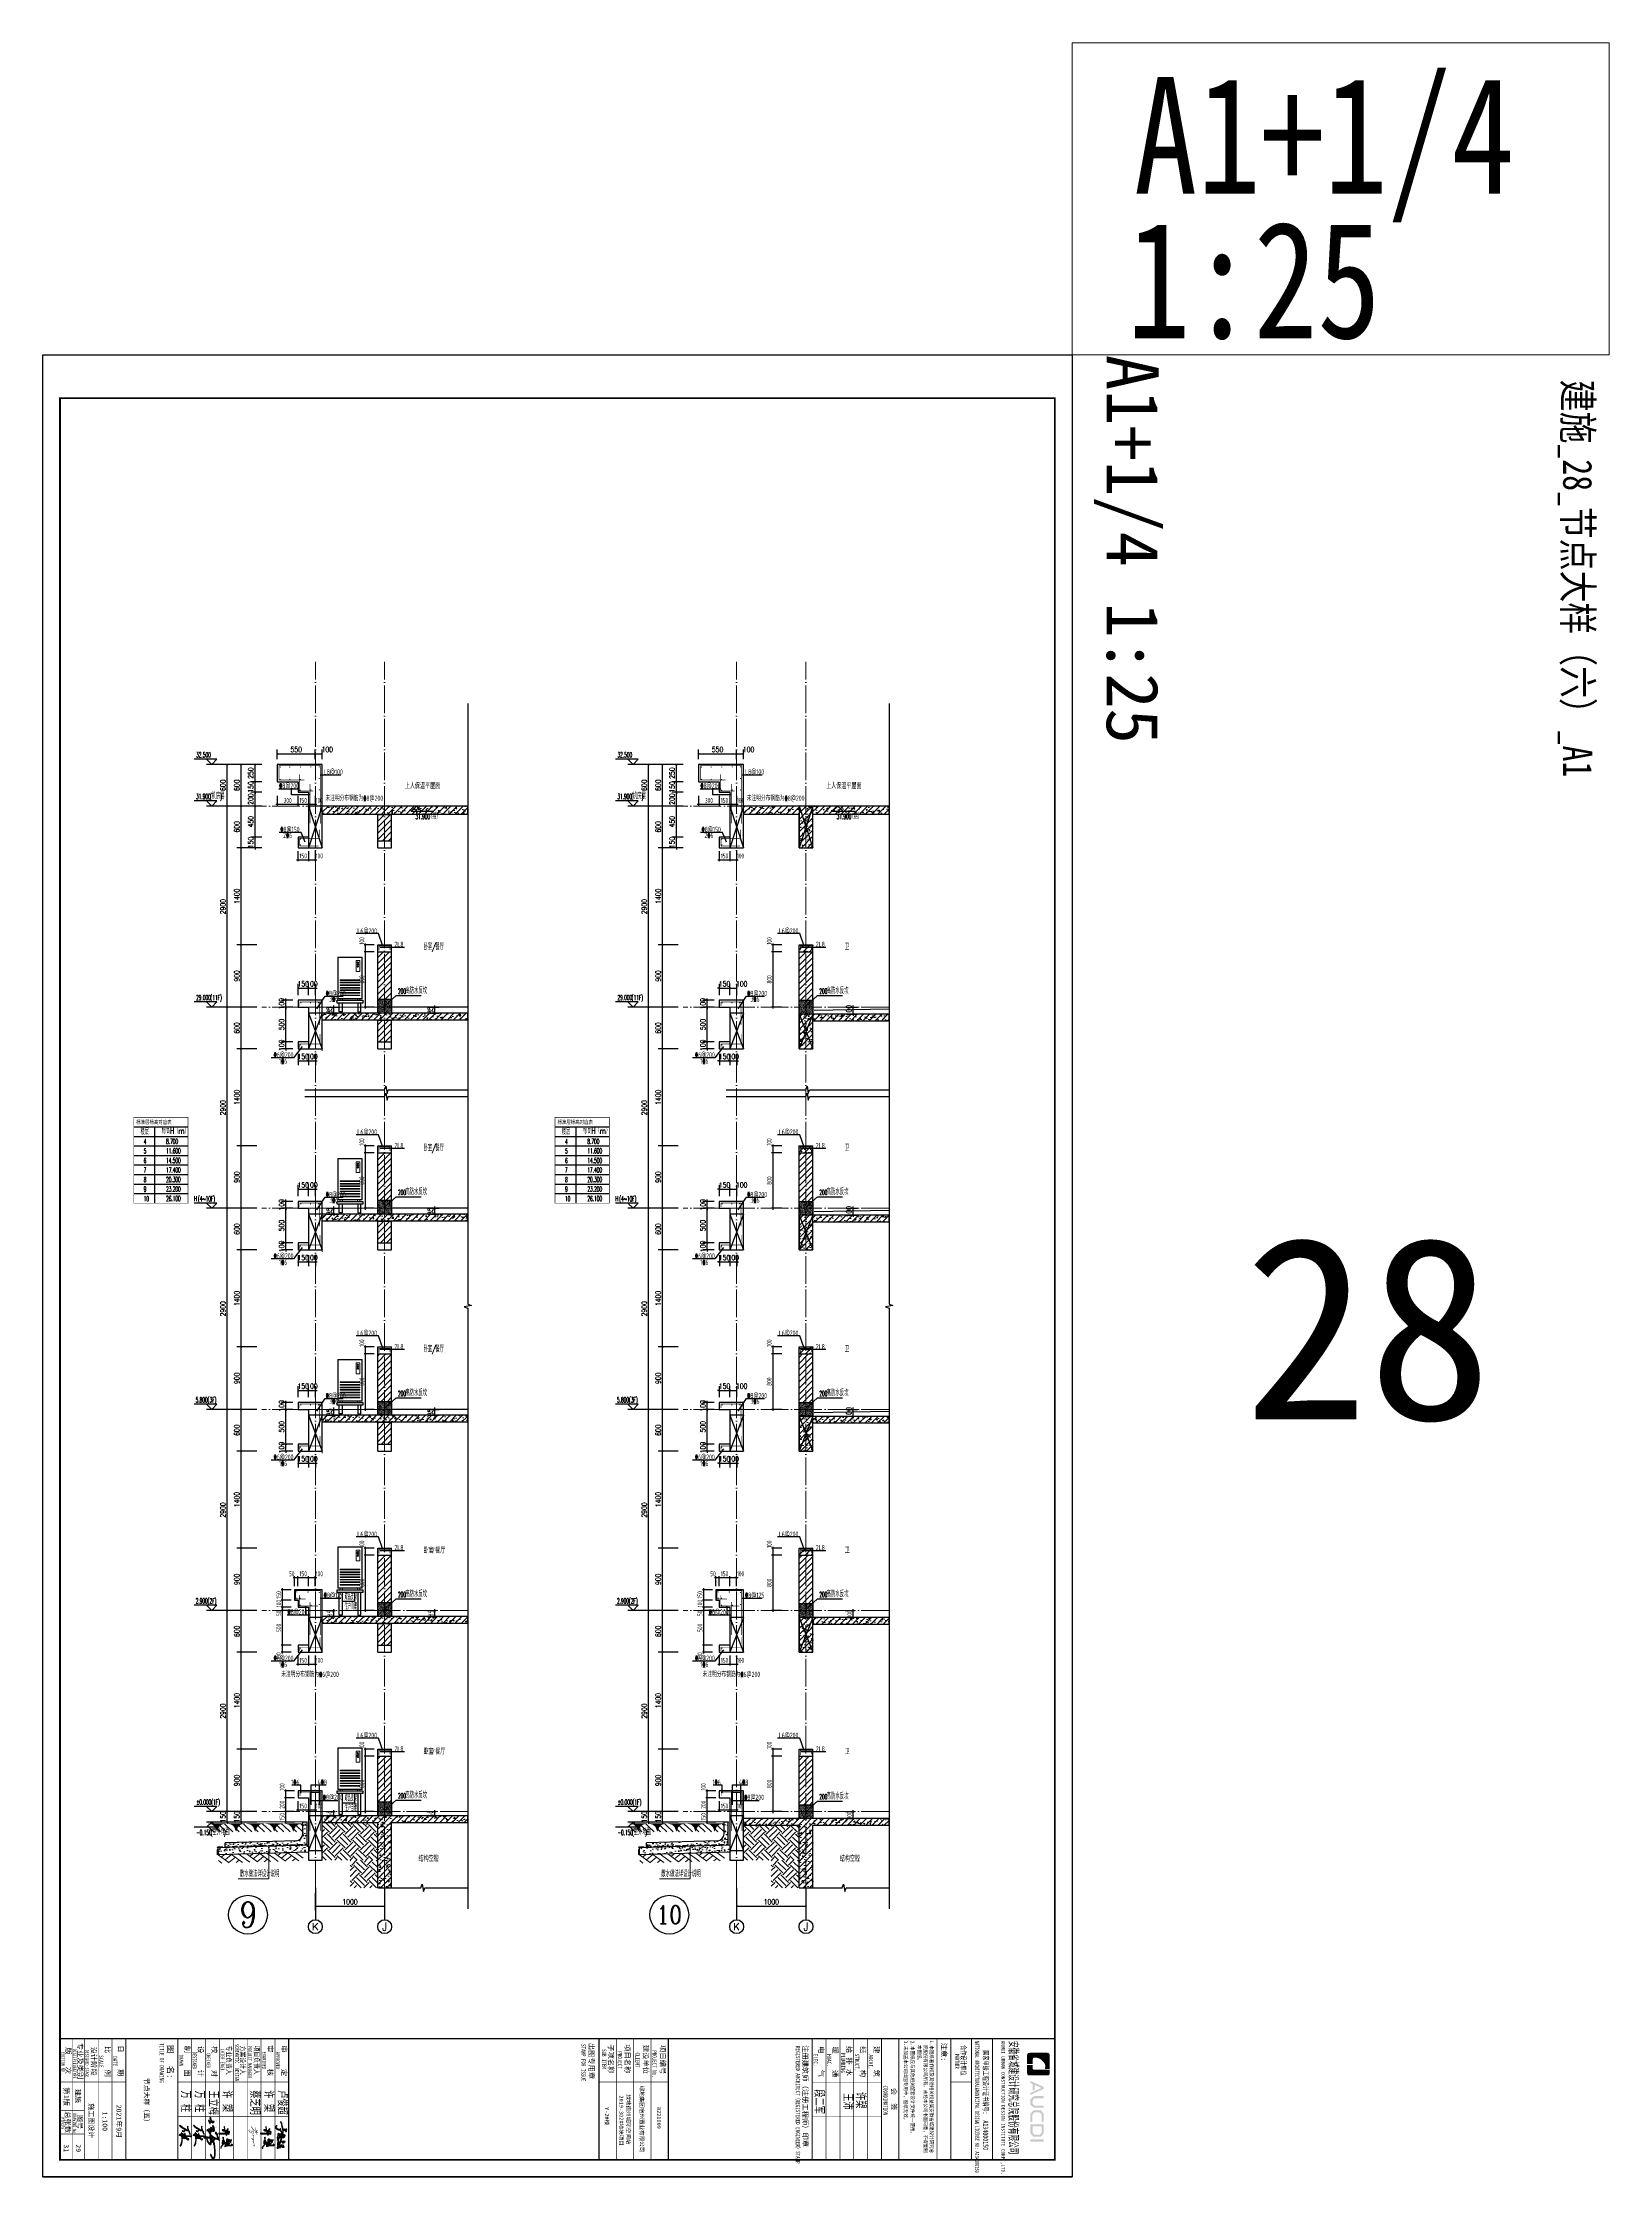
# Model space of a CAD drawing. Extents: x -461650 to 361314, y 245336 to 769729.
# Drawn here: x 299954 to 322554, y 654850 to 685631 of the extents above; entities that cross this region are included whole.
import ezdxf
from ezdxf.enums import TextEntityAlignment as Align

# ---------------------------------------------------------------- set-up
doc = ezdxf.new("R2010")
doc.units = 0
doc.header["$LTSCALE"] = 1000
doc.linetypes.add('DASH', pattern=[0.35, 0.25, -0.1])
doc.linetypes.add('DOTE', pattern=[2.42, 2, -0.2, 0.02, -0.2])
doc.layers.get('0').update_dxf_attribs({"linetype": 'CONTINUOUS'})
doc.layers.get('DEFPOINTS').update_dxf_attribs({"linetype": 'CONTINUOUS'})
for name, color, linetype in [('A-AXIS_TEXT', 7, 'CONTINUOUS'), ('AXIS', 3, 'CONTINUOUS'), ('C-Sheet-图框', 101, 'CONTINUOUS'), ('COLUMN', 4, 'CONTINUOUS'), ('DIM', 2, 'CONTINUOUS'), ('DIM_ELEV', 3, 'CONTINUOUS'), ('DIM_IDEN', 67, 'CONTINUOUS'), ('DIM_SYMB', 3, 'CONTINUOUS'), ('PUB_DIM', 3, 'CONTINUOUS'), ('PUB_TEXT', 2, 'CONTINUOUS'), ('REIN', 6, 'CONTINUOUS'), ('S-大样-砼线', 7, 'CONTINUOUS'), ('S-引出线', 40, 'CONTINUOUS'), ('TEXT', 2, 'CONTINUOUS'), ('WALL', 5, 'CONTINUOUS'), ('yichutu', 7, 'CONTINUOUS'), ('图签文字', 4, 'CONTINUOUS'), ('导图字', 7, 'CONTINUOUS'), ('看线', 251, 'CONTINUOUS'), ('空调外机', 8, 'CONTINUOUS'), ('立面-看线', 251, 'CONTINUOUS')]:
    doc.layers.add(name, color=color, linetype=linetype)
for name, color, linetype, lineweight in [('AXIS_TEXT', 7, 'CONTINUOUS', 20), ('DOTE', 19, 'DOTE', 9), ('PUB_HATCH', 8, 'CONTINUOUS', 9), ('内粉刷', 37, 'CONTINUOUS', 9), ('可改文字', 6, 'CONTINUOUS', 18), ('图框', 9, 'CONTINUOUS', 18), ('图签', 147, 'CONTINUOUS', 18), ('填充', 251, 'CONTINUOUS', 5), ('平面-排水沟', 86, 'CONTINUOUS', 15), ('平面-空调室外机', 143, 'CONTINUOUS', 9), ('立面-中轮廓线', 30, 'CONTINUOUS', 35), ('粉刷', 251, 'CONTINUOUS', 9)]:
    doc.layers.add(name, color=color, linetype=linetype, lineweight=lineweight)
doc.styles.add('_TCH_AXIS', font='COMPLEX', dxfattribs={"bigfont": 'GBCBIG'})
doc.styles.add('_TCH_DIM', font='SIMPLEX.shx', dxfattribs={"width": 0.7, "bigfont": 'GBCBIG.shx'})
doc.styles.add('_TCH_DIM_T3', font='SIMPLEX', dxfattribs={"width": 0.705882, "bigfont": 'GBCBIG'})
doc.styles.add('_TCH_LABEL', font='simhei.ttf')
doc.styles.add('C', font='simhei.ttf')
doc.styles.add('COMPLEX', font='COMPLEX')
doc.styles.add('DIM_FONT_T3', font='SIMPLEX', dxfattribs={"width": 0.705882, "bigfont": 'GBCBIG'})
doc.styles.add('HT', font='simhei.ttf')
doc.styles.add('TSSD_DIMENSION', font='Tssdeng.shx', dxfattribs={"width": 0.7, "bigfont": 'tssdchn.shx'})
doc.styles.add('TSSD_REIN', font='tssdeng.shx', dxfattribs={"width": 0.7, "height": 300, "bigfont": 'tssdchn.shx'})
doc.styles.add('w', font='tssdeng.shx', dxfattribs={"width": 0.8, "bigfont": 'tssdchn.shx'})
doc.styles.add('宋体', font='', dxfattribs={"height": 50})
doc.styles.add('建筑图签-1', font='simhei.ttf', dxfattribs={"width": 0.7})
doc.styles.add('建筑图签-2', font='TXT.shx', dxfattribs={"width": 0.5, "bigfont": 'HZTXT.shx'})
doc.styles.add('黑体', font='simhei.ttf')
doc.styles.get('宋体').set_extended_font_data('SimSun')
doc.dimstyles.new('_TCH_ARCH&&25', dxfattribs={"dimtxt": 74.375, "dimasz": 25, "dimexe": 62.5, "dimexo": 75, "dimgap": 25, "dimtad": 1, "dimdec": 0, "dimzin": 0, "dimdsep": 46, "dimtxsty": '_TCH_DIM_T3', "dimblk": 'ARCHTICK', "dimcen": 0.09, "dimclrt": 7, "dimazin": 0, "dimtfac": 1, "dimtdec": 0, "dimtix": 1, "dimtmove": 2, "dimatfit": 3, "dimldrblk": 'ARCHTICK', "dimfxl": 0, "dimtolj": 1, "dimtzin": 0, "dimarcsym": 0})
doc.dimstyles.new('TSSD_20_20', dxfattribs={"dimtxt": 60, "dimasz": 20, "dimexe": 20, "dimexo": 50, "dimgap": 20, "dimtad": 1, "dimdec": 0, "dimzin": 0, "dimdsep": 46, "dimtxsty": 'TSSD_DIMENSION', "dimblk": 'ARCHTICK', "dimblk1": 'ARCHTICK', "dimblk2": 'ARCHTICK', "dimcen": 0, "dimdle": 20, "dimclrt": 7, "dimadec": 0, "dimazin": 0, "dimtfac": 1, "dimtdec": 0, "dimtix": 1, "dimtmove": 2, "dimatfit": 3, "dimfxl": 0, "dimtolj": 1, "dimtzin": 0, "dimarcsym": 0})
pattern_1 = [(50, (28072.99, 249033.25), (143.452037, -12.550427), [15, -165]), (355, (28072.99, 249033.25), (-27.750267, 150.438427), [12, -132]), (100.4514, (28084.94, 249032.2), (115.701876, 137.88791), [12.74804, -140.22842]), (46.1842, (28072.99, 249073.25), (213.44821, -33.1038), [22.5, -247.5]), (96.6356, (28090.77, 249070.5), (186.93254, 194.82357), [19.12206, -210.3426]), (351.1842, (28072.99, 249073.25), (186.93239, 194.82372), [18, -198]), (21, (28092.99, 249063.25), (119.38141, -80.52378), [15, -165]), (326, (28092.99, 249063.25), (48.663066, 145.03001), [12, -132]), (71.4514, (28102.93, 249056.54), (168.044526, 64.5061), [12.74804, -140.22842]), (37.5, (28072.986, 249033.25), (2.431971, 66.578771), [0, -130.4, 0, -134, 0, -132.5]), (7.5, (28072.986, 249033.25), (52.613907, 78.882342), [0, -76.4, 0, -127.4, 0, -50.5]), (327.5, (28028.386, 249033.25), (106.764487, -4.510974), [0, -50, 0, -156, 0, -207]), (317.5, (28008.39, 249033.25), (116.637234, 20.020996), [0, -65, 0, -103.6, 0, -147])]
pattern_2 = [(45, (0, 0), (-44.194174, 44.194174), []), (50, (0, 0), (179.315046, -15.688034), [18.75, -206.25]), (355, (0, 0), (-34.687833, 188.048033), [15, -165]), (100.4514, (14.94, -1.3), (144.627345, 172.359886), [15.935047, -175.285528]), (46.1842, (0, 50), (266.81026, -41.379754), [28.125, -309.375]), (96.6356, (22.23, 46.55), (233.665676, 243.52947), [23.90257, -262.92825]), (351.1842, (0, 50), (233.66549, 243.52965), [22.5, -247.5]), (21, (25, 37.5), (149.226763, -100.654723), [18.75, -206.25]), (326, (25, 37.5), (60.828833, 181.28751), [15, -165]), (71.4514, (37.44, 29.11), (210.055657, 80.632624), [15.935047, -175.285528]), (37.5, (0, 0), (3.039964, 83.2234635), [0, -163, 0, -167.5, 0, -165.625]), (7.5, (0, 0), (65.767384, 98.602928), [0, -95.5, 0, -159.25, 0, -63.125]), (327.5, (-55.75, 0), (133.455609, -5.638718), [0, -62.5, 0, -195, 0, -258.75]), (317.5, (-80.75, 0), (145.796542, 25.026246), [0, -81.25, 0, -129.5, 0, -183.75])]
pattern_3 = [(45, (0, 44.88), (-44.1941915, 44.1941915), [])]
pattern_4 = [(45, (-737876.647, 828566.014), (-44.194174, 44.194174), []), (50, (-737876.65, 828566.01), (179.315046, -15.688034), [18.75, -206.25]), (355, (-737876.65, 828566.01), (-34.687833, 188.048033), [15, -165]), (100.4514, (-737861.7, 828564.7), (144.627345, 172.359886), [15.935047, -175.285528]), (46.1842, (-737876.65, 828616.01), (266.81026, -41.379754), [28.125, -309.375]), (96.6356, (-737854.4, 828612.57), (233.665676, 243.52947), [23.90257, -262.92825]), (351.1842, (-737876.65, 828616.01), (233.665486, 243.52965), [22.5, -247.5]), (21, (-737851.65, 828603.51), (149.226763, -100.654723), [18.75, -206.25]), (326, (-737851.65, 828603.51), (60.828833, 181.28751), [15, -165]), (71.4514, (-737839.21, 828595.13), (210.055657, 80.632624), [15.935047, -175.285528]), (37.5, (-737876.647, 828566.014), (3.039964, 83.2234635), [0, -163, 0, -167.5, 0, -165.625]), (7.5, (-737876.65, 828566.01), (65.767384, 98.602928), [0, -95.5, 0, -159.25, 0, -63.125]), (327.5, (-737932.397, 828566.014), (133.455609, -5.638718), [0, -62.5, 0, -195, 0, -258.75]), (317.5, (-737957.4, 828566.01), (145.796542, 25.026246), [0, -81.25, 0, -129.5, 0, -183.75])]
pattern_5 = [(45, (-737876.647, 828610.89), (-44.1941915, 44.1941915), [])]

# ---------------------------------------------------------------- blocks, each defined once
blk = doc.blocks.new('院标1')
h = blk.add_hatch(color=150)
h.dxf.hatch_style = 1
edge = h.paths.add_edge_path()
edge.add_spline(control_points=[(116373, 648379), (116379, 648379), (116382, 648379), (116391, 648379), (116391, 648379), (116391, 648379), (116616, 648379), (116616, 648379), (116616, 648379), (116616, 648379), (116616, 648054), (116616, 648054), (116616, 648054), (116616, 648054), (116108, 648054), (116108, 648054), (116108, 648054), (116028, 648054), (115963, 648111), (115963, 648199), (115963, 648199), (115963, 648199), (115963, 649215), (115963, 649215), (115963, 649215), (115963, 649295), (116018, 649360), (116108, 649360), (116108, 649360), (116108, 649360), (116897, 649360), (116897, 649360), (116897, 649360), (116897, 649360), (116897, 649080), (116897, 649080), (116897, 649080), (116897, 649080), (116566, 649140), (116356, 648859), (116356, 648859), (116245, 648719), (116240, 648545), (116247, 648466), (116247, 648466), (116254, 648386), (116247, 648466), (116247, 648466), (116247, 648466), (116247, 648466), (116258, 648374), (116373, 648379)], knot_values=[0, 0, 0, 0, 0.0714286, 0.0714286, 0.0714286, 0.1071429, 0.1428571, 0.1428571, 0.1428571, 0.1785714, 0.2142857, 0.2142857, 0.2142857, 0.25, 0.2857143, 0.2857143, 0.2857143, 0.3214286, 0.3571429, 0.3571429, 0.3571429, 0.3928571, 0.4285714, 0.4285714, 0.4285714, 0.4642857, 0.5, 0.5, 0.5, 0.5357143, 0.5714286, 0.5714286, 0.5714286, 0.6071429, 0.6428571, 0.6428571, 0.6428571, 0.6785714, 0.7142857, 0.7142857, 0.7142857, 0.75, 0.7857143, 0.7857143, 0.7857143, 0.8214286, 0.8571429, 0.8571429, 0.8571429, 0.9285714, 1, 1, 1, 1], degree=3, periodic=0)
h = blk.add_hatch(color=150)
h.dxf.hatch_style = 1
edge = h.paths.add_edge_path()
edge.add_spline(control_points=[(117268, 649215), (117268, 649215), (117268, 648199), (117268, 648199), (117268, 648199), (117268, 648114), (117212, 648054), (117123, 648054), (117123, 648054), (117123, 648054), (116663, 648054), (116663, 648054), (116663, 648054), (116663, 648054), (116663, 648379), (116663, 648379), (116663, 648379), (116663, 648379), (116865, 648379), (116865, 648379), (116865, 648379), (116907, 648379), (116941, 648413), (116941, 648455), (116941, 648455), (116941, 648455), (116941, 649360), (116941, 649360), (116941, 649360), (116941, 649360), (117123, 649360), (117123, 649360), (117123, 649360), (117204, 649360), (117268, 649306), (117268, 649215)], knot_values=[0, 0, 0, 0, 0.1, 0.1, 0.1, 0.15, 0.2, 0.2, 0.2, 0.25, 0.3, 0.3, 0.3, 0.35, 0.4, 0.4, 0.4, 0.45, 0.5, 0.5, 0.5, 0.55, 0.6, 0.6, 0.6, 0.65, 0.7, 0.7, 0.7, 0.75, 0.8, 0.8, 0.8, 0.9, 1, 1, 1, 1], degree=3, periodic=0)
blk = doc.blocks.new('ljc')
at = {"linetype": 'Continuous'}
h = blk.add_hatch(color=0, dxfattribs=at)
h.paths.add_polyline_path([(2023, 1568), (2019, 1564), (2020, 1562), (2024, 1562), (2022, 1552), (1955, 1538), (1933, 1530), (1930, 1527), (1929, 1525), (1931, 1523), (1944, 1524), (1946, 1526), (1942, 1528), (1960, 1535), (1967, 1535), (1975, 1538), (1985, 1539), (1998, 1543), (2010, 1544), (2018, 1547), (2025, 1546), (2035, 1549), (2061, 1550), (2052, 1537), (2042, 1528), (2028, 1521), (2023, 1521), (2018, 1526), (2015, 1527), (2013, 1525), (2013, 1521), (2019, 1516), (2022, 1508), (2022, 1494), (2012, 1477), (2000, 1469), (1988, 1467), (1982, 1473), (1980, 1480), (1978, 1482), (1978, 1475), (1981, 1468), (1988, 1463), (1994, 1463), (2005, 1467), (2018, 1478), (2027, 1493), (2028, 1504), (2025, 1517), (2033, 1518), (2054, 1533), (2067, 1549), (2067, 1552), (2064, 1555), (2029, 1553), (2036, 1575), (2049, 1591), (2047, 1593), (2043, 1592), (2028, 1573), (2025, 1589), (2021, 1597), (2018, 1599), (2017, 1597), (2020, 1590)])
h.paths.add_polyline_path([(2081, 1522), (2081, 1528), (2075, 1541), (2093, 1562), (2097, 1572), (2094, 1577), (2087, 1576), (2089, 1572), (2092, 1572), (2091, 1567), (2080, 1551), (2066, 1537), (2065, 1535), (2067, 1533), (2073, 1535), (2077, 1523), (2077, 1513), (2072, 1496), (2072, 1492), (2074, 1490), (2078, 1494), (2083, 1510), (2099, 1510), (2119, 1507), (2119, 1500), (2116, 1496), (2108, 1493), (2087, 1496), (2084, 1492), (2087, 1489), (2103, 1488), (2122, 1483), (2140, 1484), (2148, 1482), (2152, 1486), (2152, 1491), (2148, 1488), (2125, 1488), (2114, 1490), (2124, 1499), (2126, 1509), (2121, 1512), (2119, 1511), (2108, 1514), (2124, 1523), (2132, 1532), (2130, 1535), (2121, 1536), (2115, 1533), (2109, 1533), (2123, 1555), (2121, 1559), (2114, 1557), (2116, 1564), (2115, 1569), (2111, 1573), (2105, 1572), (2093, 1554)])
h.paths.add_polyline_path([(2089, 1535), (2097, 1535), (2112, 1551), (2116, 1552), (2111, 1543), (2099, 1528), (2101, 1526), (2114, 1528), (2121, 1531), (2124, 1530), (2118, 1524), (2101, 1515), (2084, 1514), (2084, 1518)], flags=16)
h.paths.add_polyline_path([(2093, 1537), (2095, 1540), (2103, 1546), (2096, 1537)], flags=16)
h.paths.add_polyline_path([(2093, 1544), (2094, 1549), (2106, 1568), (2109, 1569), (2111, 1567), (2108, 1554), (2104, 1550)], flags=16)
h.paths.add_polyline_path([(2141, 1534), (2138, 1533), (2137, 1531), (2142, 1527), (2155, 1522), (2158, 1523), (2153, 1528)])
h.paths.add_polyline_path([(2175, 1522), (2173, 1524), (2172, 1546), (2183, 1545), (2185, 1547), (2183, 1557), (2178, 1566), (2177, 1561), (2180, 1556), (2181, 1550), (2175, 1550), (2170, 1554), (2169, 1574), (2171, 1574), (2175, 1569), (2176, 1571), (2170, 1579), (2167, 1579), (2165, 1577), (2164, 1562), (2166, 1553), (2163, 1553), (2162, 1551), (2167, 1547), (2169, 1537), (2169, 1524), (2166, 1521), (2165, 1517), (2168, 1513), (2170, 1513), (2173, 1517), (2180, 1517), (2178, 1502), (2175, 1500), (2167, 1499), (2175, 1496), (2180, 1497), (2183, 1500), (2184, 1511), (2187, 1521), (2185, 1523)])
h.paths.add_polyline_path([(2233, 1542), (2233, 1564), (2231, 1567), (2215, 1558), (2210, 1557), (2206, 1552), (2211, 1548), (2211, 1551), (2229, 1560), (2228, 1542), (2227, 1537), (2224, 1533), (2220, 1534), (2213, 1542), (2211, 1543), (2209, 1541), (2209, 1508), (2189, 1508), (2187, 1506), (2191, 1503), (2213, 1503), (2217, 1511), (2222, 1516), (2232, 1518), (2234, 1513), (2234, 1505), (2227, 1505), (2232, 1502), (2232, 1500), (2228, 1497), (2229, 1493), (2239, 1495), (2243, 1489), (2243, 1486), (2212, 1492), (2189, 1492), (2179, 1494), (2176, 1496), (2167, 1496), (2164, 1498), (2154, 1499), (2147, 1503), (2144, 1503), (2143, 1501), (2144, 1498), (2153, 1494), (2174, 1491), (2186, 1487), (2211, 1487), (2222, 1484), (2230, 1484), (2243, 1480), (2249, 1480), (2251, 1482), (2244, 1496), (2246, 1499), (2238, 1503), (2239, 1513), (2237, 1520), (2233, 1523), (2224, 1522), (2214, 1516), (2212, 1522), (2213, 1536), (2220, 1530), (2228, 1530), (2230, 1532)])
at = {"color": 0, "linetype": 'Continuous'}
for points in [[(1930, 1527), (1929, 1525), (1931, 1523), (1944, 1524), (1946, 1526), (1942, 1528), (1960, 1535), (1967, 1535), (1975, 1538), (1985, 1539), (1998, 1543), (2010, 1544), (2018, 1547), (2025, 1546), (2035, 1549), (2061, 1550), (2052, 1537), (2042, 1528), (2028, 1521), (2023, 1521), (2018, 1526), (2015, 1527), (2013, 1525), (2013, 1521), (2019, 1516), (2022, 1508), (2022, 1494), (2012, 1477), (2000, 1469), (1988, 1467), (1982, 1473), (1980, 1480), (1978, 1482), (1978, 1475), (1981, 1468), (1988, 1463), (1994, 1463), (2005, 1467), (2018, 1478), (2027, 1493), (2028, 1504), (2025, 1517), (2033, 1518), (2054, 1533), (2067, 1549), (2067, 1552), (2064, 1555), (2029, 1553), (2036, 1575), (2049, 1591), (2047, 1593), (2043, 1592), (2028, 1573), (2025, 1589), (2021, 1597), (2018, 1599), (2017, 1597), (2020, 1590), (2023, 1568), (2019, 1564), (2020, 1562), (2024, 1562), (2022, 1552), (1955, 1538), (1933, 1530), (1930, 1527)], [(2016, 1561), (2015, 1560), (2017, 1560), (2016, 1561)], [(2017, 1562), (2016, 1561), (2019, 1561), (2017, 1562)], [(2066, 1537), (2065, 1535), (2067, 1533), (2073, 1535), (2077, 1523), (2077, 1513), (2072, 1496), (2072, 1492), (2074, 1490), (2078, 1494), (2083, 1510), (2099, 1510), (2119, 1507), (2119, 1500), (2116, 1496), (2108, 1493), (2087, 1496), (2084, 1492), (2087, 1489), (2103, 1488), (2122, 1483), (2140, 1484), (2148, 1482), (2152, 1486), (2152, 1491), (2148, 1488), (2125, 1488), (2114, 1490), (2124, 1499), (2126, 1509), (2121, 1512), (2119, 1511), (2108, 1514), (2124, 1523), (2132, 1532), (2130, 1535), (2121, 1536), (2115, 1533), (2109, 1533), (2123, 1555), (2121, 1559), (2114, 1557), (2116, 1564), (2115, 1569), (2111, 1573), (2105, 1572), (2093, 1554), (2081, 1522), (2081, 1528), (2075, 1541), (2093, 1562), (2097, 1572), (2094, 1577), (2087, 1576), (2089, 1572), (2092, 1572), (2091, 1567), (2080, 1551), (2066, 1537)], [(2084, 1514), (2084, 1518), (2089, 1535), (2097, 1535), (2112, 1551), (2116, 1552), (2111, 1543), (2099, 1528), (2101, 1526), (2114, 1528), (2121, 1531), (2124, 1530), (2118, 1524), (2101, 1515), (2084, 1514)], [(2093, 1544), (2094, 1549), (2106, 1568), (2109, 1569), (2111, 1567), (2108, 1554), (2104, 1550), (2093, 1544)], [(2093, 1537), (2095, 1540), (2103, 1546), (2096, 1537), (2093, 1537)], [(2144, 1503), (2143, 1501), (2144, 1498), (2153, 1494), (2174, 1491), (2186, 1487), (2211, 1487), (2222, 1484), (2230, 1484), (2243, 1480), (2249, 1480), (2251, 1482), (2244, 1496), (2246, 1499), (2238, 1503), (2239, 1513), (2237, 1520), (2233, 1523), (2224, 1522), (2214, 1516), (2212, 1522), (2213, 1536), (2220, 1530), (2228, 1530), (2230, 1532), (2233, 1542), (2233, 1564), (2231, 1567), (2215, 1558), (2210, 1557), (2206, 1552), (2211, 1548), (2211, 1551), (2229, 1560), (2228, 1542), (2227, 1537), (2224, 1533), (2220, 1534), (2213, 1542), (2211, 1543), (2209, 1541), (2209, 1508), (2189, 1508), (2187, 1506), (2191, 1503), (2213, 1503), (2217, 1511), (2222, 1516), (2232, 1518), (2234, 1513), (2234, 1505), (2227, 1505), (2232, 1502), (2232, 1500), (2228, 1497), (2229, 1493), (2239, 1495), (2243, 1489), (2243, 1486), (2212, 1492), (2189, 1492), (2179, 1494), (2176, 1496), (2167, 1496), (2164, 1498), (2154, 1499), (2147, 1503), (2144, 1503)], [(2163, 1553), (2162, 1551), (2167, 1547), (2169, 1537), (2169, 1524), (2166, 1521), (2165, 1517), (2168, 1513), (2170, 1513), (2173, 1517), (2180, 1517), (2178, 1502), (2175, 1500), (2167, 1499), (2175, 1496), (2180, 1497), (2183, 1500), (2184, 1511), (2187, 1521), (2185, 1523), (2175, 1522), (2173, 1524), (2172, 1546), (2183, 1545), (2185, 1547), (2183, 1557), (2178, 1566), (2177, 1561), (2180, 1556), (2181, 1550), (2175, 1550), (2170, 1554), (2169, 1574), (2171, 1574), (2175, 1569), (2176, 1571), (2170, 1579), (2167, 1579), (2165, 1577), (2164, 1562), (2166, 1553), (2163, 1553)], [(2177, 1569), (2176, 1570), (2175, 1567), (2177, 1565), (2177, 1569)], [(2138, 1533), (2137, 1531), (2142, 1527), (2155, 1522), (2158, 1523), (2153, 1528), (2141, 1534), (2138, 1533)]]:
    blk.add_lwpolyline(points, dxfattribs=at)
blk = doc.blocks.new('A$C6AF37BC7')
h = blk.add_hatch(color=256)
h.paths.add_polyline_path([(660, -48), (672, -48), (678, -96)], flags=16)
h.paths.add_polyline_path([(708, 144), (702, 150), (660, 126), (672, 66), (666, 36), (456, -42), (366, -60), (294, -60), (276, -72), (288, -96), (456, -72), (612, -12), (564, -102), (552, -114), (546, -96), (534, -102), (534, -138), (558, -144), (654, -18), (654, 6), (672, 12), (678, -30), (648, -30), (642, -54), (654, -84), (654, -138), (684, -168), (708, -156), (714, -60), (804, -108), (948, -228), (1038, -258), (1062, -258), (1074, -246), (1056, -228), (1032, -228), (954, -192), (786, -60), (708, -30), (714, 24), (756, 30), (816, 54), (954, 48), (972, 66), (948, 84), (810, 84), (702, 48), (690, 120), (726, 132), (720, 144)])
h.paths.add_polyline_path([(852, 216), (864, 216), (870, 174), (840, 198)], flags=16)
h.paths.add_polyline_path([(-312, 282), (-318, 288), (-336, 288), (-348, 276), (-246, 180), (-222, 192), (-222, 210)], flags=17)
h.paths.add_polyline_path([(546, 330), (552, 330), (564, 300), (558, 216), (486, 174), (462, 180), (438, 222)], flags=16)
h.paths.add_polyline_path([(-102, 342), (-48, 336), (-18, 324), (18, 324), (-36, 246), (-174, 96), (-156, 246), (-132, 306)], flags=16)
h.paths.add_polyline_path([(-66, 366), (-72, 372), (-108, 372), (-138, 342), (-168, 288), (-192, 192), (-204, 18), (-228, -78), (-228, 6), (-258, 42), (-306, 48), (-438, 12), (-456, 12), (-468, 24), (-498, 0), (-486, -12), (-420, -12), (-318, 18), (-270, 18), (-252, -6), (-252, -102), (-264, -138), (-240, -156), (-216, -132), (-192, -72), (-174, 60), (-108, 66), (12, 108), (0, 0), (0, -366), (-18, -342), (-24, -372), (-6, -396), (24, -396), (24, -78), (42, 120), (108, 132), (132, 144), (144, 162), (132, 174), (66, 162), (48, 210), (48, 240), (18, 240), (12, 138), (-144, 90), (-114, 138), (-24, 228), (54, 330), (36, 354), (-18, 354)])
h.paths.add_polyline_path([(756, 378), (750, 384), (732, 384), (714, 366), (732, 360), (738, 324), (714, 180), (714, 156), (726, 144), (750, 162), (762, 366)])
h.paths.add_polyline_path([(498, 516), (492, 522), (474, 516), (492, 474), (486, 378), (444, 336), (468, 324), (552, 366), (426, 246), (408, 210), (414, 192), (462, 150), (504, 150), (552, 180), (552, 138), (570, 132), (582, 150), (588, 198), (666, 258), (648, 246), (690, 240), (702, 258), (666, 294), (588, 240), (588, 324), (564, 348), (630, 402), (654, 426), (654, 438), (636, 444), (534, 390), (576, 432), (618, 456), (630, 480), (606, 486), (570, 462), (516, 408), (516, 492)])
h.paths.add_polyline_path([(846, 594), (840, 600), (828, 600), (798, 570), (780, 522), (792, 516), (840, 570), (852, 516), (864, 264), (840, 246), (792, 246), (786, 258), (804, 294), (804, 324), (786, 330), (756, 264), (756, 240), (810, 204), (786, 174), (792, 162), (822, 186), (888, 102), (900, 96), (918, 114), (894, 216), (882, 510), (870, 570)])
at = {"linetype": 'Continuous'}
for points in [[(-66, 366), (-72, 372), (-108, 372), (-138, 342), (-168, 288), (-192, 192), (-204, 18), (-228, -78), (-228, 6), (-258, 42), (-306, 48), (-438, 12), (-456, 12), (-468, 24), (-498, 0), (-486, -12), (-420, -12), (-318, 18), (-270, 18), (-252, -6), (-252, -102), (-264, -138), (-240, -156), (-216, -132), (-192, -72), (-174, 60), (-108, 66), (12, 108), (0, 0), (0, -366), (-18, -342), (-24, -372), (-6, -396), (24, -396), (24, -78), (42, 120), (108, 132), (132, 144), (144, 162), (132, 174), (66, 162), (48, 210), (48, 240), (18, 240), (12, 138), (-144, 90), (-114, 138), (-24, 228), (54, 330), (36, 354), (-18, 354), (-66, 366)], [(-312, 282), (-318, 288), (-336, 288), (-348, 276), (-246, 180), (-222, 192), (-222, 210), (-312, 282)], [(-102, 342), (-48, 336), (-18, 324), (18, 324), (-36, 246), (-174, 96), (-156, 246), (-132, 306), (-102, 342)], [(708, 144), (702, 150), (660, 126), (672, 66), (666, 36), (456, -42), (366, -60), (294, -60), (276, -72), (288, -96), (456, -72), (612, -12), (564, -102), (552, -114), (546, -96), (534, -102), (534, -138), (558, -144), (654, -18), (654, 6), (672, 12), (678, -30), (648, -30), (642, -54), (654, -84), (654, -138), (684, -168), (708, -156), (714, -60), (804, -108), (948, -228), (1038, -258), (1062, -258), (1074, -246), (1056, -228), (1032, -228), (954, -192), (786, -60), (708, -30), (714, 24), (756, 30), (816, 54), (954, 48), (972, 66), (948, 84), (810, 84), (702, 48), (690, 120), (726, 132), (720, 144), (708, 144)], [(498, 516), (492, 522), (474, 516), (492, 474), (486, 378), (444, 336), (468, 324), (552, 366), (426, 246), (408, 210), (414, 192), (462, 150), (504, 150), (552, 180), (552, 138), (570, 132), (582, 150), (588, 198), (666, 258), (648, 246), (690, 240), (702, 258), (666, 294), (588, 240), (588, 324), (564, 348), (630, 402), (654, 426), (654, 438), (636, 444), (534, 390), (576, 432), (618, 456), (630, 480), (606, 486), (570, 462), (516, 408), (516, 492), (498, 516)], [(546, 330), (552, 330), (564, 300), (558, 216), (486, 174), (462, 180), (438, 222), (546, 330)], [(756, 378), (750, 384), (732, 384), (714, 366), (732, 360), (738, 324), (714, 180), (714, 156), (726, 144), (750, 162), (762, 366), (756, 378)], [(846, 594), (840, 600), (828, 600), (798, 570), (780, 522), (792, 516), (840, 570), (852, 516), (864, 264), (840, 246), (792, 246), (786, 258), (804, 294), (804, 324), (786, 330), (756, 264), (756, 240), (810, 204), (786, 174), (792, 162), (822, 186), (888, 102), (900, 96), (918, 114), (894, 216), (882, 510), (870, 570), (846, 594)], [(852, 216), (864, 216), (870, 174), (840, 198), (852, 216)], [(660, -48), (672, -48), (678, -96), (660, -48)]]:
    blk.add_lwpolyline(points, dxfattribs=at)
blk = doc.blocks.new('GFDDDDRG')
at = {"linetype": 'Continuous'}
h = blk.add_hatch(color=256, dxfattribs=at)
h.paths.add_polyline_path([(897805, -158637), (897807, -158635), (897807, -158631), (897799, -158625), (897787, -158637), (897769, -158637), (897738, -158625), (897688, -158595), (897657, -158571), (897649, -158568), (897588, -158517), (897568, -158497), (897559, -158502), (897559, -158506), (897571, -158514), (897579, -158523), (897652, -158581), (897658, -158583), (897672, -158595), (897730, -158632), (897765, -158647), (897786, -158650), (897798, -158646)])
h.paths.add_polyline_path([(897868, -158758), (897870, -158757), (897868, -158743), (897856, -158722), (897846, -158692), (897838, -158680), (897825, -158644), (897822, -158641), (897820, -158631), (897816, -158623), (897811, -158602), (897805, -158589), (897801, -158560), (897801, -158535), (897798, -158527), (897792, -158539), (897792, -158571), (897802, -158616), (897810, -158631), (897811, -158640), (897823, -158670), (897829, -158679), (897835, -158698), (897849, -158727), (897849, -158733), (897858, -158760), (897862, -158763)])
h.paths.add_polyline_path([(897717, -158653), (897718, -158652), (897718, -158647), (897711, -158643), (897685, -158665), (897679, -158667), (897642, -158656), (897636, -158659), (897634, -158667), (897642, -158673), (897655, -158673), (897666, -158677), (897687, -158679), (897700, -158671)])
h.paths.add_polyline_path([(897903, -158820), (897904, -158818), (897904, -158815), (897898, -158809), (897876, -158814), (897853, -158814), (897738, -158802), (897723, -158772), (897717, -158751), (897717, -158739), (897712, -158734), (897705, -158736), (897703, -158745), (897712, -158770), (897712, -158776), (897724, -158799), (897706, -158800), (897681, -158797), (897673, -158782), (897667, -158776), (897691, -158790), (897696, -158790), (897699, -158787), (897694, -158778), (897678, -158770), (897648, -158749), (897643, -158742), (897627, -158725), (897625, -158721), (897618, -158719), (897612, -158725), (897643, -158758), (897664, -158787), (897669, -158794), (897655, -158796), (897628, -158790), (897618, -158790), (897612, -158775), (897613, -158772), (897637, -158772), (897642, -158775), (897645, -158769), (897642, -158766), (897618, -158763), (897610, -158764), (897604, -158748), (897600, -158743), (897592, -158746), (897597, -158764), (897568, -158769), (897562, -158772), (897555, -158781), (897559, -158790), (897562, -158788), (897591, -158793), (897607, -158799), (897616, -158827), (897622, -158863), (897624, -158937), (897622, -158955), (897619, -158962), (897621, -158973), (897618, -158977), (897618, -158989), (897610, -159012), (897610, -159021), (897586, -159073), (897577, -159084), (897579, -159091), (897585, -159096), (897592, -159093), (897604, -159072), (897616, -159042), (897625, -159013), (897633, -158968), (897636, -158931), (897634, -158875), (897631, -158863), (897630, -158836), (897621, -158799), (897636, -158803), (897670, -158806), (897672, -158811), (897666, -158829), (897676, -158839), (897679, -158836), (897679, -158827), (897687, -158814), (897687, -158808), (897718, -158809), (897732, -158812), (897751, -158829), (897763, -158835), (897777, -158838), (897780, -158832), (897754, -158820), (897748, -158812), (897879, -158826), (897889, -158826)])
h.paths.add_polyline_path([(897822, -158907), (897823, -158905), (897823, -158893), (897820, -158889), (897813, -158887), (897808, -158890), (897805, -158896), (897810, -158902), (897805, -158905), (897798, -158904), (897777, -158893), (897738, -158865), (897733, -158859), (897715, -158847), (897703, -158835), (897697, -158835), (897693, -158841), (897693, -158853), (897696, -158859), (897684, -158853), (897667, -158851), (897658, -158859), (897654, -158857), (897640, -158842), (897634, -158845), (897645, -158865), (897658, -158874), (897669, -158874), (897675, -158865), (897681, -158865), (897709, -158880), (897715, -158872), (897706, -158850), (897789, -158913), (897801, -158917), (897811, -158917), (897822, -158910)], flags=17)
h = blk.add_hatch(color=256, dxfattribs=at)
h.paths.add_polyline_path([(898205, -158637), (898207, -158635), (898207, -158631), (898199, -158625), (898187, -158637), (898169, -158637), (898138, -158625), (898088, -158595), (898057, -158571), (898049, -158568), (897988, -158517), (897968, -158497), (897959, -158502), (897959, -158506), (897971, -158514), (897979, -158523), (898052, -158581), (898058, -158583), (898072, -158595), (898130, -158632), (898165, -158647), (898186, -158650), (898198, -158646)])
h.paths.add_polyline_path([(898268, -158758), (898270, -158757), (898268, -158743), (898256, -158722), (898246, -158692), (898238, -158680), (898225, -158644), (898222, -158641), (898220, -158631), (898216, -158623), (898211, -158602), (898205, -158589), (898201, -158560), (898201, -158535), (898198, -158527), (898192, -158539), (898192, -158571), (898202, -158616), (898210, -158631), (898211, -158640), (898223, -158670), (898229, -158679), (898235, -158698), (898249, -158727), (898249, -158733), (898258, -158760), (898262, -158763)])
h.paths.add_polyline_path([(898117, -158653), (898118, -158652), (898118, -158647), (898111, -158643), (898085, -158665), (898079, -158667), (898042, -158656), (898036, -158659), (898034, -158667), (898042, -158673), (898055, -158673), (898066, -158677), (898087, -158679), (898100, -158671)])
h.paths.add_polyline_path([(898303, -158820), (898304, -158818), (898304, -158815), (898298, -158809), (898276, -158814), (898253, -158814), (898138, -158802), (898123, -158772), (898117, -158751), (898117, -158739), (898112, -158734), (898105, -158736), (898103, -158745), (898112, -158770), (898112, -158776), (898124, -158799), (898106, -158800), (898081, -158797), (898073, -158782), (898067, -158776), (898091, -158790), (898096, -158790), (898099, -158787), (898094, -158778), (898078, -158770), (898048, -158749), (898043, -158742), (898027, -158725), (898025, -158721), (898018, -158719), (898012, -158725), (898043, -158758), (898064, -158787), (898069, -158794), (898055, -158796), (898028, -158790), (898018, -158790), (898012, -158775), (898013, -158772), (898037, -158772), (898042, -158775), (898045, -158769), (898042, -158766), (898018, -158763), (898010, -158764), (898004, -158748), (898000, -158743), (897992, -158746), (897997, -158764), (897968, -158769), (897962, -158772), (897955, -158781), (897959, -158790), (897962, -158788), (897991, -158793), (898007, -158799), (898016, -158827), (898022, -158863), (898024, -158937), (898022, -158955), (898019, -158962), (898021, -158973), (898018, -158977), (898018, -158989), (898010, -159012), (898010, -159021), (897986, -159073), (897977, -159084), (897979, -159091), (897985, -159096), (897992, -159093), (898004, -159072), (898016, -159042), (898025, -159013), (898033, -158968), (898036, -158931), (898034, -158875), (898031, -158863), (898030, -158836), (898021, -158799), (898036, -158803), (898070, -158806), (898072, -158811), (898066, -158829), (898076, -158839), (898079, -158836), (898079, -158827), (898087, -158814), (898087, -158808), (898118, -158809), (898132, -158812), (898151, -158829), (898163, -158835), (898177, -158838), (898180, -158832), (898154, -158820), (898148, -158812), (898279, -158826), (898289, -158826)])
h.paths.add_polyline_path([(898222, -158907), (898223, -158905), (898223, -158893), (898220, -158889), (898213, -158887), (898208, -158890), (898205, -158896), (898210, -158902), (898205, -158905), (898198, -158904), (898177, -158893), (898138, -158865), (898133, -158859), (898115, -158847), (898103, -158835), (898097, -158835), (898093, -158841), (898093, -158853), (898096, -158859), (898084, -158853), (898067, -158851), (898058, -158859), (898054, -158857), (898040, -158842), (898034, -158845), (898045, -158865), (898058, -158874), (898069, -158874), (898075, -158865), (898081, -158865), (898109, -158880), (898115, -158872), (898106, -158850), (898189, -158913), (898201, -158917), (898211, -158917), (898222, -158910)], flags=17)
h = blk.add_hatch(color=0, dxfattribs=at)
h.paths.add_polyline_path([(898707, -158934), (898709, -158931), (898704, -158917), (898704, -158899), (898689, -158885), (898689, -158873), (898666, -158819), (898649, -158761), (898612, -158709), (898600, -158709), (898591, -158724), (898612, -158741), (898635, -158778), (898646, -158819), (898672, -158873), (898672, -158885), (898640, -158876), (898594, -158873), (898565, -158865), (898488, -158816), (898421, -158686), (898396, -158649), (898373, -158626), (898361, -158626), (898352, -158634), (898349, -158652), (898364, -158654), (898370, -158649), (898396, -158680), (898459, -158798), (898439, -158796), (898430, -158807), (898430, -158816), (898453, -158842), (898462, -158842), (898465, -158836), (898453, -158822), (898470, -158830), (898485, -158853), (898479, -158856), (898465, -158850), (898401, -158847), (898384, -158842), (898263, -158842), (898257, -158847), (898257, -158856), (898263, -158862), (898427, -158868), (898488, -158876), (898499, -158888), (898496, -158891), (898473, -158882), (898450, -158888), (898439, -158899), (898442, -158919), (898473, -158948), (898453, -158968), (898453, -158994), (898447, -159009), (898450, -159020), (898447, -159029), (898424, -159017), (898387, -158977), (898364, -158931), (898358, -158902), (898347, -158882), (898344, -158908), (898355, -158954), (898373, -158989), (898410, -159032), (898439, -159049), (898459, -159049), (898468, -159035), (898468, -159009), (898476, -158974), (898488, -158974), (898514, -158986), (898525, -158977), (898519, -158966), (898499, -158957), (898459, -158911), (898485, -158908), (898502, -158914), (898491, -158917), (898488, -158922), (898519, -158942), (898522, -158966), (898528, -158971), (898542, -159046), (898548, -159058), (898554, -159107), (898560, -159118), (898568, -159230), (898563, -159377), (898557, -159409), (898545, -159438), (898534, -159449), (898522, -159449), (898505, -159432), (898468, -159349), (898462, -159343), (898456, -159346), (898456, -159363), (898476, -159418), (898496, -159452), (898517, -159470), (898528, -159472), (898542, -159467), (898557, -159452), (898574, -159418), (898583, -159363), (898586, -159216), (898580, -159138), (898574, -159121), (898563, -159032), (898540, -158951), (898545, -158951), (898557, -158940), (898551, -158928), (898534, -158922), (898554, -158919), (898557, -158905), (898548, -158899), (898525, -158896), (898517, -158885), (898571, -158891), (898580, -158899), (898600, -158894), (898684, -158911), (898701, -158937)])
h.paths.add_polyline_path([(898519, -158859), (898522, -158862), (898508, -158859), (898502, -158850)], flags=16)
h.paths.add_polyline_path([(898344, -158876), (898347, -158879), (898347, -158868), (898341, -158873)], flags=17)
h.paths.add_polyline_path([(898476, -159222), (898479, -159216), (898459, -159176), (898447, -159167), (898445, -159182), (898456, -159207), (898456, -159225), (898468, -159233)], flags=17)
h.paths.add_polyline_path([(898519, -158410), (898522, -158410), (898517, -158413)], flags=16)
h.paths.add_polyline_path([(898557, -158404), (898560, -158401), (898560, -158392), (898551, -158387), (898514, -158392), (898502, -158390), (898485, -158358), (898459, -158286), (898450, -158277), (898445, -158277), (898436, -158289), (898482, -158392), (898462, -158392), (898427, -158381), (898413, -158352), (898398, -158358), (898396, -158369), (898419, -158418), (898421, -158436), (898433, -158453), (898442, -158450), (898442, -158430), (898433, -158398), (898470, -158413), (898496, -158415), (898508, -158430), (898522, -158427), (898534, -158415)])
h.paths.add_polyline_path([(898563, -158600), (898565, -158597), (898560, -158588), (898554, -158554), (898522, -158508), (898511, -158513), (898508, -158528), (898528, -158548), (898534, -158559), (898537, -158577), (898522, -158582), (898465, -158565), (898453, -158565), (898447, -158571), (898447, -158580), (898456, -158588), (898522, -158614), (898528, -158620), (898537, -158617), (898508, -158600)])
h.paths.add_polyline_path([(898571, -158654), (898574, -158652), (898571, -158634), (898554, -158626), (898551, -158631), (898560, -158640), (898540, -158649), (898499, -158646), (898436, -158617), (898413, -158594), (898401, -158600), (898401, -158614), (898427, -158654), (898468, -158692), (898476, -158692), (898479, -158686), (898442, -158640), (898508, -158669), (898551, -158666)])
h.paths.add_polyline_path([(898629, -158545), (898632, -158542), (898623, -158531), (898617, -158531), (898606, -158545), (898603, -158562), (898594, -158574), (898614, -158577)])
h.paths.add_polyline_path([(898649, -158413), (898652, -158410), (898652, -158398), (898632, -158355), (898632, -158341), (898623, -158335), (898614, -158352), (898635, -158404), (898632, -158410), (898637, -158418)])
h = blk.add_hatch(color=0, dxfattribs=at)
h.dxf.hatch_style = 1
h.paths.add_polyline_path([(899783, -158695), (899785, -158695), (899787, -158697), (899789, -158696), (899791, -158699), (899801, -158706), (899787, -158710)], flags=16)
h.paths.add_polyline_path([(899767, -158687), (899770, -158687), (899774, -158691), (899774, -158695), (899777, -158706), (899777, -158711), (899762, -158712), (899756, -158711), (899755, -158709), (899754, -158704), (899761, -158693)], flags=16)
h.paths.add_polyline_path([(899567, -158635), (899579, -158637), (899582, -158640), (899585, -158640), (899587, -158643), (899593, -158645), (899594, -158647), (899599, -158652), (899601, -158655), (899611, -158663), (899611, -158667), (899618, -158673), (899620, -158678), (899624, -158681), (899626, -158687), (899628, -158690), (899628, -158691), (899625, -158692), (899623, -158695), (899615, -158695), (899612, -158697), (899600, -158696), (899583, -158684), (899583, -158683), (899573, -158673), (899573, -158671), (899565, -158660), (899565, -158657), (899563, -158654), (899563, -158639)], flags=16)
h.paths.add_polyline_path([(899571, -158627), (899570, -158626), (899562, -158628), (899556, -158634), (899554, -158642), (899553, -158655), (899555, -158656), (899558, -158668), (899561, -158674), (899564, -158676), (899566, -158680), (899571, -158684), (899570, -158686), (899572, -158687), (899580, -158695), (899582, -158695), (899585, -158699), (899595, -158704), (899607, -158707), (899611, -158709), (899615, -158706), (899623, -158704), (899625, -158703), (899629, -158702), (899631, -158699), (899634, -158699), (899634, -158702), (899638, -158707), (899640, -158713), (899643, -158715), (899643, -158719), (899646, -158722), (899648, -158731), (899651, -158732), (899651, -158735), (899655, -158742), (899655, -158745), (899656, -158746), (899657, -158750), (899660, -158755), (899660, -158758), (899663, -158761), (899667, -158775), (899668, -158777), (899670, -158785), (899672, -158789), (899672, -158792), (899676, -158803), (899676, -158807), (899680, -158815), (899679, -158819), (899682, -158823), (899683, -158833), (899685, -158835), (899684, -158837), (899686, -158839), (899687, -158851), (899688, -158854), (899693, -158908), (899692, -158917), (899691, -158921), (899688, -158923), (899685, -158921), (899684, -158918), (899681, -158915), (899679, -158910), (899663, -158885), (899659, -158882), (899656, -158877), (899652, -158874), (899652, -158872), (899649, -158871), (899649, -158867), (899647, -158866), (899646, -158867), (899640, -158861), (899635, -158862), (899631, -158867), (899634, -158870), (899634, -158873), (899637, -158877), (899638, -158880), (899647, -158891), (899648, -158895), (899651, -158897), (899651, -158900), (899655, -158906), (899656, -158909), (899674, -158928), (899681, -158932), (899684, -158935), (899683, -158938), (899686, -158940), (899687, -158947), (899689, -158948), (899689, -158951), (899691, -158955), (899695, -158966), (899695, -158979), (899690, -158977), (899686, -158974), (899683, -158967), (899675, -158963), (899669, -158964), (899667, -158967), (899667, -158971), (899671, -158974), (899671, -158976), (899683, -158993), (899684, -158999), (899691, -159006), (899693, -159012), (899696, -159015), (899695, -159016), (899705, -159037), (899705, -159040), (899710, -159051), (899714, -159067), (899715, -159068), (899715, -159077), (899718, -159085), (899716, -159091), (899712, -159091), (899707, -159087), (899705, -159087), (899702, -159083), (899698, -159082), (899695, -159077), (899686, -159071), (899681, -159073), (899678, -159076), (899679, -159079), (899689, -159088), (899695, -159091), (899701, -159096), (899703, -159096), (899706, -159099), (899713, -159103), (899719, -159103), (899725, -159099), (899727, -159091), (899726, -159072), (899723, -159066), (899723, -159062), (899717, -159047), (899715, -159038), (899712, -159035), (899709, -159023), (899703, -159013), (899702, -159009), (899697, -159003), (899697, -159001), (899695, -158999), (899691, -158989), (899695, -158991), (899703, -158988), (899703, -158983), (899705, -158981), (899705, -158973), (899701, -158955), (899698, -158949), (899692, -158933), (899697, -158931), (899700, -158924), (899699, -158921), (899702, -158919), (899703, -158910), (899702, -158897), (899700, -158895), (899701, -158887), (899700, -158881), (899699, -158879), (899699, -158864), (899697, -158859), (899698, -158858), (899695, -158855), (899696, -158847), (899695, -158839), (899693, -158836), (899690, -158816), (899687, -158815), (899686, -158804), (899681, -158791), (899677, -158775), (899675, -158773), (899675, -158771), (899671, -158762), (899670, -158757), (899663, -158742), (899663, -158739), (899659, -158734), (899659, -158731), (899656, -158728), (899656, -158725), (899651, -158716), (899650, -158712), (899646, -158708), (899646, -158706), (899643, -158704), (899643, -158702), (899639, -158694), (899647, -158688), (899657, -158679), (899664, -158669), (899666, -158665), (899671, -158660), (899671, -158647), (899669, -158646), (899663, -158651), (899658, -158660), (899658, -158663), (899643, -158680), (899636, -158686), (899634, -158686), (899631, -158679), (899626, -158674), (899625, -158671), (899621, -158667), (899619, -158663), (899615, -158659), (899613, -158655), (899593, -158636), (899581, -158630), (899578, -158630), (899575, -158627)])
h.paths.add_polyline_path([(899631, -158530), (899631, -158529), (899627, -158529), (899623, -158533), (899624, -158542), (899630, -158553), (899632, -158555), (899633, -158560), (899637, -158564), (899638, -158567), (899642, -158571), (899643, -158575), (899647, -158577), (899647, -158579), (899660, -158595), (899660, -158597), (899663, -158599), (899664, -158604), (899669, -158611), (899670, -158616), (899674, -158624), (899674, -158629), (899676, -158631), (899677, -158637), (899679, -158639), (899680, -158647), (899683, -158653), (899683, -158655), (899684, -158656), (899686, -158666), (899692, -158684), (899692, -158689), (899699, -158722), (899699, -158724), (899701, -158736), (899700, -158752), (899702, -158755), (899702, -158775), (899699, -158788), (899696, -158787), (899693, -158783), (899689, -158782), (899686, -158784), (899686, -158788), (899693, -158795), (899702, -158799), (899707, -158796), (899710, -158788), (899711, -158779), (899709, -158775), (899711, -158771), (899711, -158752), (899709, -158744), (899710, -158740), (899708, -158736), (899709, -158732), (899707, -158729), (899708, -158726), (899707, -158712), (899704, -158707), (899705, -158704), (899703, -158698), (899702, -158687), (899700, -158686), (899701, -158685), (899694, -158663), (899693, -158655), (899691, -158652), (899690, -158645), (899688, -158644), (899679, -158618), (899687, -158624), (899711, -158647), (899729, -158660), (899734, -158665), (899738, -158666), (899739, -158669), (899759, -158682), (899753, -158688), (899747, -158699), (899743, -158703), (899742, -158710), (899746, -158715), (899751, -158718), (899752, -158717), (899755, -158719), (899768, -158720), (899776, -158720), (899778, -158719), (899779, -158719), (899781, -158724), (899780, -158727), (899782, -158729), (899782, -158737), (899783, -158739), (899783, -158743), (899785, -158747), (899787, -158763), (899791, -158769), (899796, -158769), (899799, -158766), (899799, -158760), (899795, -158747), (899795, -158741), (899791, -158733), (899788, -158717), (899803, -158712), (899816, -158711), (899819, -158706), (899818, -158700), (899816, -158699), (899806, -158695), (899801, -158692), (899797, -158691), (899780, -158683), (899781, -158681), (899779, -158679), (899781, -158675), (899815, -158649), (899819, -158644), (899819, -158641), (899818, -158639), (899811, -158639), (899796, -158653), (899776, -158667), (899775, -158662), (899774, -158660), (899772, -158649), (899771, -158647), (899771, -158643), (899766, -158626), (899767, -158623), (899765, -158623), (899763, -158606), (899761, -158599), (899761, -158592), (899759, -158587), (899759, -158583), (899760, -158580), (899759, -158579), (899759, -158563), (899757, -158562), (899750, -158562), (899746, -158565), (899747, -158579), (899745, -158582), (899748, -158584), (899751, -158594), (899751, -158596), (899754, -158605), (899754, -158613), (899755, -158615), (899755, -158619), (899757, -158620), (899756, -158623), (899760, -158635), (899759, -158639), (899761, -158645), (899763, -158647), (899763, -158654), (899766, -158658), (899765, -158661), (899767, -158663), (899768, -158674), (899767, -158675), (899765, -158675), (899760, -158671), (899757, -158671), (899755, -158667), (899748, -158665), (899739, -158658), (899731, -158653), (899728, -158650), (899713, -158639), (899682, -158608), (899671, -158596), (899662, -158575), (899658, -158570), (899656, -158564), (899653, -158561), (899649, -158552), (899643, -158546), (899643, -158543), (899635, -158535)])
at = {"layer": '图框'}
h = blk.add_hatch(color=256, dxfattribs=at)
h.paths.add_polyline_path([(922489, -158906), (922489, -158969), (922104, -158969), (922104, -158906)])
h.paths.add_polyline_path([(922431, -158530), (922168, -158530), (922168, -158710), (922221, -158772), (922380, -158772), (922431, -158712)], flags=16)
h.paths.add_polyline_path([(922490, -158471), (922109, -158471), (922109, -158732), (922194, -158831), (922408, -158831), (922490, -158733)])
h.paths.add_polyline_path([(922492, -158399), (922434, -158399), (922434, -158196), (922378, -158129), (922219, -158129), (922167, -158196), (922167, -158400), (922107, -158400), (922107, -158169), (922194, -158067), (922408, -158067), (922492, -158166)])
h.paths.add_polyline_path([(922491, -157658), (922491, -157718), (922235, -157718), (922170, -157775), (922170, -157880), (922235, -157937), (922491, -157937), (922491, -157994), (922217, -157994), (922108, -157912), (922108, -157743), (922218, -157658)])
h.paths.add_polyline_path([(922490, -157392), (922490, -157450), (922108, -157621), (922108, -157564), (922425, -157423), (922231, -157335), (922231, -157471), (922173, -157501), (922173, -157311), (922107, -157282), (922107, -157220)])
at = {"linetype": 'Continuous'}
for points in [[(897903, -158820), (897904, -158818), (897904, -158815), (897898, -158809), (897876, -158814), (897853, -158814), (897738, -158802), (897723, -158772), (897717, -158751), (897717, -158739), (897712, -158734), (897705, -158736), (897703, -158745), (897712, -158770), (897712, -158776), (897724, -158799), (897706, -158800), (897681, -158797), (897673, -158782), (897667, -158776), (897691, -158790), (897696, -158790), (897699, -158787), (897694, -158778), (897678, -158770), (897648, -158749), (897643, -158742), (897627, -158725), (897625, -158721), (897618, -158719), (897612, -158725), (897643, -158758), (897664, -158787), (897669, -158794), (897655, -158796), (897628, -158790), (897618, -158790), (897612, -158775), (897613, -158772), (897637, -158772), (897642, -158775), (897645, -158769), (897642, -158766), (897618, -158763), (897610, -158764), (897604, -158748), (897600, -158743), (897592, -158746), (897597, -158764), (897568, -158769), (897562, -158772), (897555, -158781), (897559, -158790), (897562, -158788), (897591, -158793), (897607, -158799), (897616, -158827), (897622, -158863), (897624, -158937), (897622, -158955), (897619, -158962), (897621, -158973), (897618, -158977), (897618, -158989), (897610, -159012), (897610, -159021), (897586, -159073), (897577, -159084), (897579, -159091), (897585, -159096), (897592, -159093), (897604, -159072), (897616, -159042), (897625, -159013), (897633, -158968), (897636, -158931), (897634, -158875), (897631, -158863), (897630, -158836), (897621, -158799), (897636, -158803), (897670, -158806), (897672, -158811), (897666, -158829), (897676, -158839), (897679, -158836), (897679, -158827), (897687, -158814), (897687, -158808), (897718, -158809), (897732, -158812), (897751, -158829), (897763, -158835), (897777, -158838), (897780, -158832), (897754, -158820), (897748, -158812), (897879, -158826), (897889, -158826), (897903, -158820)], [(897805, -158637), (897807, -158635), (897807, -158631), (897799, -158625), (897787, -158637), (897769, -158637), (897738, -158625), (897688, -158595), (897657, -158571), (897649, -158568), (897588, -158517), (897568, -158497), (897559, -158502), (897559, -158506), (897571, -158514), (897579, -158523), (897652, -158581), (897658, -158583), (897672, -158595), (897730, -158632), (897765, -158647), (897786, -158650), (897798, -158646), (897805, -158637)], [(897717, -158653), (897718, -158652), (897718, -158647), (897711, -158643), (897685, -158665), (897679, -158667), (897642, -158656), (897636, -158659), (897634, -158667), (897642, -158673), (897655, -158673), (897666, -158677), (897687, -158679), (897700, -158671), (897717, -158653)], [(897868, -158758), (897870, -158757), (897868, -158743), (897856, -158722), (897846, -158692), (897838, -158680), (897825, -158644), (897822, -158641), (897820, -158631), (897816, -158623), (897811, -158602), (897805, -158589), (897801, -158560), (897801, -158535), (897798, -158527), (897792, -158539), (897792, -158571), (897802, -158616), (897810, -158631), (897811, -158640), (897823, -158670), (897829, -158679), (897835, -158698), (897849, -158727), (897849, -158733), (897858, -158760), (897862, -158763), (897868, -158758)], [(898303, -158820), (898304, -158818), (898304, -158815), (898298, -158809), (898276, -158814), (898253, -158814), (898138, -158802), (898123, -158772), (898117, -158751), (898117, -158739), (898112, -158734), (898105, -158736), (898103, -158745), (898112, -158770), (898112, -158776), (898124, -158799), (898106, -158800), (898081, -158797), (898073, -158782), (898067, -158776), (898091, -158790), (898096, -158790), (898099, -158787), (898094, -158778), (898078, -158770), (898048, -158749), (898043, -158742), (898027, -158725), (898025, -158721), (898018, -158719), (898012, -158725), (898043, -158758), (898064, -158787), (898069, -158794), (898055, -158796), (898028, -158790), (898018, -158790), (898012, -158775), (898013, -158772), (898037, -158772), (898042, -158775), (898045, -158769), (898042, -158766), (898018, -158763), (898010, -158764), (898004, -158748), (898000, -158743), (897992, -158746), (897997, -158764), (897968, -158769), (897962, -158772), (897955, -158781), (897959, -158790), (897962, -158788), (897991, -158793), (898007, -158799), (898016, -158827), (898022, -158863), (898024, -158937), (898022, -158955), (898019, -158962), (898021, -158973), (898018, -158977), (898018, -158989), (898010, -159012), (898010, -159021), (897986, -159073), (897977, -159084), (897979, -159091), (897985, -159096), (897992, -159093), (898004, -159072), (898016, -159042), (898025, -159013), (898033, -158968), (898036, -158931), (898034, -158875), (898031, -158863), (898030, -158836), (898021, -158799), (898036, -158803), (898070, -158806), (898072, -158811), (898066, -158829), (898076, -158839), (898079, -158836), (898079, -158827), (898087, -158814), (898087, -158808), (898118, -158809), (898132, -158812), (898151, -158829), (898163, -158835), (898177, -158838), (898180, -158832), (898154, -158820), (898148, -158812), (898279, -158826), (898289, -158826), (898303, -158820)], [(898205, -158637), (898207, -158635), (898207, -158631), (898199, -158625), (898187, -158637), (898169, -158637), (898138, -158625), (898088, -158595), (898057, -158571), (898049, -158568), (897988, -158517), (897968, -158497), (897959, -158502), (897959, -158506), (897971, -158514), (897979, -158523), (898052, -158581), (898058, -158583), (898072, -158595), (898130, -158632), (898165, -158647), (898186, -158650), (898198, -158646), (898205, -158637)], [(898003, -158781), (898003, -158785), (897979, -158779), (897985, -158776), (897998, -158775), (898003, -158781)], [(898117, -158653), (898118, -158652), (898118, -158647), (898111, -158643), (898085, -158665), (898079, -158667), (898042, -158656), (898036, -158659), (898034, -158667), (898042, -158673), (898055, -158673), (898066, -158677), (898087, -158679), (898100, -158671), (898117, -158653)], [(898268, -158758), (898270, -158757), (898268, -158743), (898256, -158722), (898246, -158692), (898238, -158680), (898225, -158644), (898222, -158641), (898220, -158631), (898216, -158623), (898211, -158602), (898205, -158589), (898201, -158560), (898201, -158535), (898198, -158527), (898192, -158539), (898192, -158571), (898202, -158616), (898210, -158631), (898211, -158640), (898223, -158670), (898229, -158679), (898235, -158698), (898249, -158727), (898249, -158733), (898258, -158760), (898262, -158763), (898268, -158758)], [(897822, -158907), (897823, -158905), (897823, -158893), (897820, -158889), (897813, -158887), (897808, -158890), (897805, -158896), (897810, -158902), (897805, -158905), (897798, -158904), (897777, -158893), (897738, -158865), (897733, -158859), (897715, -158847), (897703, -158835), (897697, -158835), (897693, -158841), (897693, -158853), (897696, -158859), (897684, -158853), (897667, -158851), (897658, -158859), (897654, -158857), (897640, -158842), (897634, -158845), (897645, -158865), (897658, -158874), (897669, -158874), (897675, -158865), (897681, -158865), (897709, -158880), (897715, -158872), (897706, -158850), (897789, -158913), (897801, -158917), (897811, -158917), (897822, -158910), (897822, -158907)], [(898222, -158907), (898223, -158905), (898223, -158893), (898220, -158889), (898213, -158887), (898208, -158890), (898205, -158896), (898210, -158902), (898205, -158905), (898198, -158904), (898177, -158893), (898138, -158865), (898133, -158859), (898115, -158847), (898103, -158835), (898097, -158835), (898093, -158841), (898093, -158853), (898096, -158859), (898084, -158853), (898067, -158851), (898058, -158859), (898054, -158857), (898040, -158842), (898034, -158845), (898045, -158865), (898058, -158874), (898069, -158874), (898075, -158865), (898081, -158865), (898109, -158880), (898115, -158872), (898106, -158850), (898189, -158913), (898201, -158917), (898211, -158917), (898222, -158910), (898222, -158907)]]:
    blk.add_lwpolyline(points, dxfattribs=at)
at = {"color": 0, "linetype": 'Continuous'}
for points in [[(898707, -158934), (898709, -158931), (898704, -158917), (898704, -158899), (898689, -158885), (898689, -158873), (898666, -158819), (898649, -158761), (898612, -158709), (898600, -158709), (898591, -158724), (898612, -158741), (898635, -158778), (898646, -158819), (898672, -158873), (898672, -158885), (898640, -158876), (898594, -158873), (898565, -158865), (898488, -158816), (898421, -158686), (898396, -158649), (898373, -158626), (898361, -158626), (898352, -158634), (898349, -158652), (898364, -158654), (898370, -158649), (898396, -158680), (898459, -158798), (898439, -158796), (898430, -158807), (898430, -158816), (898453, -158842), (898462, -158842), (898465, -158836), (898453, -158822), (898470, -158830), (898485, -158853), (898479, -158856), (898465, -158850), (898401, -158847), (898384, -158842), (898263, -158842), (898257, -158847), (898257, -158856), (898263, -158862), (898427, -158868), (898488, -158876), (898499, -158888), (898496, -158891), (898473, -158882), (898450, -158888), (898439, -158899), (898442, -158919), (898473, -158948), (898453, -158968), (898453, -158994), (898447, -159009), (898450, -159020), (898447, -159029), (898424, -159017), (898387, -158977), (898364, -158931), (898358, -158902), (898347, -158882), (898344, -158908), (898355, -158954), (898373, -158989), (898410, -159032), (898439, -159049), (898459, -159049), (898468, -159035), (898468, -159009), (898476, -158974), (898488, -158974), (898514, -158986), (898525, -158977), (898519, -158966), (898499, -158957), (898459, -158911), (898485, -158908), (898502, -158914), (898491, -158917), (898488, -158922), (898519, -158942), (898522, -158966), (898528, -158971), (898542, -159046), (898548, -159058), (898554, -159107), (898560, -159118), (898568, -159230), (898563, -159377), (898557, -159409), (898545, -159438), (898534, -159449), (898522, -159449), (898505, -159432), (898468, -159349), (898462, -159343), (898456, -159346), (898456, -159363), (898476, -159418), (898496, -159452), (898517, -159470), (898528, -159472), (898542, -159467), (898557, -159452), (898574, -159418), (898583, -159363), (898586, -159216), (898580, -159138), (898574, -159121), (898563, -159032), (898540, -158951), (898545, -158951), (898557, -158940), (898551, -158928), (898534, -158922), (898554, -158919), (898557, -158905), (898548, -158899), (898525, -158896), (898517, -158885), (898571, -158891), (898580, -158899), (898600, -158894), (898684, -158911), (898701, -158937), (898707, -158934)], [(898557, -158404), (898560, -158401), (898560, -158392), (898551, -158387), (898514, -158392), (898502, -158390), (898485, -158358), (898459, -158286), (898450, -158277), (898445, -158277), (898436, -158289), (898482, -158392), (898462, -158392), (898427, -158381), (898413, -158352), (898398, -158358), (898396, -158369), (898419, -158418), (898421, -158436), (898433, -158453), (898442, -158450), (898442, -158430), (898433, -158398), (898470, -158413), (898496, -158415), (898508, -158430), (898522, -158427), (898534, -158415), (898557, -158404)], [(898571, -158654), (898574, -158652), (898571, -158634), (898554, -158626), (898551, -158631), (898560, -158640), (898540, -158649), (898499, -158646), (898436, -158617), (898413, -158594), (898401, -158600), (898401, -158614), (898427, -158654), (898468, -158692), (898476, -158692), (898479, -158686), (898442, -158640), (898508, -158669), (898551, -158666), (898571, -158654)], [(898563, -158600), (898565, -158597), (898560, -158588), (898554, -158554), (898522, -158508), (898511, -158513), (898508, -158528), (898528, -158548), (898534, -158559), (898537, -158577), (898522, -158582), (898465, -158565), (898453, -158565), (898447, -158571), (898447, -158580), (898456, -158588), (898522, -158614), (898528, -158620), (898537, -158617), (898508, -158600), (898563, -158600)], [(898519, -158410), (898522, -158410), (898517, -158413), (898519, -158410)], [(898519, -158859), (898522, -158862), (898508, -158859), (898502, -158850), (898519, -158859)]]:
    blk.add_lwpolyline(points, dxfattribs=at)
at = {"layer": '图框'}
for p, q in [((920410, -156002), (920410, -159502)), ((921010, -156002), (921010, -159502)), ((921010, -156002), (921010, -159502))]:
    blk.add_line(p, q, dxfattribs=at)
blk.add_lwpolyline([(923310, -107437), (923310, -159999), (893610, -159999), (893610, -107437)], close=True, dxfattribs=at)
blk.add_lwpolyline([(923310, -107437), (923310, -159999), (893610, -159999), (893610, -107437)], close=True, dxfattribs=at)
at = {"layer": '图框', "const_width": 50}
blk.add_lwpolyline([(894110, -159499), (922810, -159499), (922810, -108687), (894110, -108687)], close=True, dxfattribs=at)
at = {"layer": '图框'}
for points, const_width in [([(894110, -156002), (922810, -156002)], 35), ([(894460, -156002), (894460, -158077)], 17.5), ([(894810, -156002), (894810, -159502)], 17.5), ([(894810, -156002), (894810, -159252)], 17.5), ([(895210, -156002), (895210, -159502)], 17.5), ([(895610, -156002), (895610, -159502)], 17.5), ([(896010, -156002), (896010, -159502)], 35), ([(897510, -156002), (897510, -159502)], 35), ([(897910, -156002), (897910, -159502)], 17.5), ([(898310, -156002), (898310, -159502)], 17.5), ([(898710, -156002), (898710, -159502)], 17.5), ([(899110, -156002), (899110, -159502)], 17.5), ([(899510, -156002), (899510, -159502)], 17.5), ([(899910, -156002), (899910, -159502)], 17.5), ([(900310, -156002), (900310, -159502)], 17.5), ([(900710, -159502), (900710, -156002)], 35), ([(900710, -156002), (900710, -159502)], 35), ([(909660, -159502), (909660, -156002)], 35), ([(910160, -156002), (910160, -159502)], 17.5), ([(910660, -156002), (910660, -159502)], 17.5), ([(911160, -156002), (911160, -159502)], 17.5), ([(911660, -156002), (911660, -159502)], 35), ([(911660, -156002), (911660, -159502)], 35), ([(915810, -156006), (915810, -159506)], 35), ([(916210, -156006), (916210, -159506)], 17.5), ([(916610, -156006), (916610, -159506)], 17.5), ([(917010, -156006), (917010, -159506)], 17.5), ([(917410, -156006), (917410, -159506)], 17.5), ([(917810, -156006), (917810, -159506)], 35), ([(917810, -156006), (917810, -159506)], 35), ([(918310, -156006), (918310, -159506)], 30), ([(919410, -156002), (919410, -159502)], 17.5), ([(919810, -156002), (919810, -159502)], 30), ([(919810, -156002), (919810, -159502)], 30), ([(920410, -156002), (920410, -159502)], 30), ([(920410, -156002), (920410, -159502)], 30), ([(921010, -156002), (921010, -159502)], 30), ([(894110, -157252), (894810, -157252)], 17.5), ([(894810, -157252), (896010, -157252)], 17.5), ([(897510, -157252), (900710, -157252)], 17.5), ([(909660, -157252), (911660, -157252)], 17.5), ([(917810, -157256), (915810, -157256)], 17.5), ([(920410, -157252), (919810, -157252)], 17.5), ([(894110, -158077), (894810, -158077)], 17.5), ([(894110, -158077), (894810, -158077)], 17.5), ([(894110, -158077), (894810, -158077)], 17.5), ([(894460, -158077), (894460, -159502)], 17.5), ([(894110, -158752), (894810, -158752)], 17.5), ([(897510, -158254), (900710, -158254)], 17.5), ([(897515, -158252), (900715, -158252)], 17.5), ([(917810, -158256), (915810, -158256)], 17.5)]:
    blk.add_lwpolyline(points, dxfattribs=dict(at, const_width=const_width))
at = {"rotation": 270}
for name, p, xscale, yscale, zscale in [('院标1', (597985, -98428), 0.5, 0.5, 0.5), ('A$C6AF37BC7', (898850, -158732), 0.3999999999068677, 0.4000000000232831, 0.4), ('A$C6AF37BC7', (900050, -158732), 0.3999999999068677, 0.4000000000232831, 0.4)]:
    blk.add_blockref(name, p, dxfattribs=dict(at, xscale=xscale, yscale=yscale, zscale=zscale))
at = {"color": 0, "linetype": 'Continuous', "xscale": 2.399999999906868, "yscale": 2.399999999906868, "zscale": 2.399999999906868, "rotation": 270}
blk.add_blockref('ljc', (896819, -153767, -39423053), dxfattribs=at)
at = {"layer": '图框'}
for s, height, style, width, p in [('DISCIPLIUE&TYPE', 100, '建筑图签-1', 0.7, (894483, -156293)), ('DESIGNED STAGE', 100, '建筑图签-1', 0.7, (894840, -156318)), ('TITLE OF DRAWING', 125, '建筑图签-1', 0.7, (896986, -156129)), ('SCHEMATIC  DESIGN', 110, '建筑图签-1', 0.7, (899160, -156153, -899)), ('PROJECT MANAGER', 110, '建筑图签-1', 0.7, (899534, -156204, -899)), ('STAMP FOR ISSUE', 125, '建筑图签-1', 0.7, (909150, -156158)), ('SUB ITEM', 125, '建筑图签-1', 0.7, (909748, -156303)), ('PROJECT No.', 125, '建筑图签-1', 0.7, (911202, -156337, -899)), ('REGISTERED ARCHITECT（REGISTERED ENGINEER）STAMP', 125, '建筑图签-1', 0.7, (915339, -156216)), ('3.未加盖本公司出图专用章，图纸无效。', 105, 'HT', 0.88, (918459, -156061)), (' 2.本图纸应与其他相关配套设计文件统一使用。 ', 105, 'HT', 0.88, (918656, -155989)), ('本图纸。', 105, 'HT', 0.88, (918854, -156184)), ('院股份有限公司所有。未经本公司书面同意，不得复制', 105, 'HT', 0.88, (919029, -156184)), ('1.本图纸著作权及其他相关权益属安徽省城建设计研究总', 105, 'HT', 0.88, (919206, -156045)), ('NATIONAL ARCHITECTURAL&MUNICIPAL DESIGN LICENSE NO: A134000150', 125, '建筑图签-1', 0.6, (920507, -156070)), ('ANHUI URBAN CONSTRUCTION DESIGN INSTITUTE CORP.,LTD.', 100, '建筑图签-1', 0.91, (921271, -156061)), ('EDITION NO .', 100, '建筑图签-1', 0.7, (894147, -156385)), ('SCALE', 125, '建筑图签-1', 0.7, (895235, -156480)), ('DATE', 125, '建筑图签-1', 0.7, (895634, -156510)), ('EXAMINED  ', 110, '建筑图签-1', 0.7, (899947, -156373, -899)), ('APPROVED ', 110, '建筑图签-1', 0.7, (900342, -156377)), ('PROJECT', 125, '建筑图签-1', 0.7, (910203, -156366)), ('CLIENT', 125, '建筑图签-1', 0.7, (910713, -156399)), ('ELEC.', 125, '建筑图签-1', 0.7, (915850, -156441)), ('HVAC.', 125, '建筑图签-1', 0.7, (916242, -156449)), ('PLUMBING', 125, '建筑图签-1', 0.7, (916639, -156417)), ('STRUCT.', 125, '建筑图签-1', 0.7, (917042, -156437)), ('ARCHI.', 125, '建筑图签-1', 0.7, (917441, -156457)), ('PARTNER', 125, '建筑图签-1', 0.6, (919927, -156439)), ('COORDINATION', 125, '建筑图签-1', 0.7, (917866, -157352)), ('DRAWING No.', 100, '建筑图签-1', 0.7, (894480, -158154)), ('PIECES', 100, '建筑图签-1', 0.7, (894130, -158269))]:
    blk.add_text(s, height=height, rotation=270, dxfattribs=dict(at, style=style, width=width)).set_placement(p)
at = {"layer": '图框', "style": '建筑图签-1', "width": 0.7}
for s, p in [('CHIEF ENGI.', (898797, -156634)), (' DRAWN   ', (897610, -156694)), ('DESIGNED ', (897993, -156662)), ('CHECKED  ', (898394, -156698))]:
    blk.add_text(s, height=110, rotation=270, dxfattribs=at).set_placement(p, align=Align.MIDDLE)
at = {"layer": '图签', "color": 2, "style": '宋体'}
for s, height, p in [('建施', 143.3, (894556, -157454)), ('绿地集团宿州置业有限公司', 114.67, (910841, -157355)), ('1', 143, (894222, -157624)), ('施工图设计', 143.3, (894941, -157868)), ('1:100', 143.3, (895337, -158105)), ('2021年9月', 143.3, (895741, -157907)), ('Y-2#楼', 114.7, (909834, -157977)), ('2019-302#地块项目', 114.67, (910249, -157640)), ('绿地宿州城际空间站', 114.7, (910454, -157607)), ('8221009', 114.7, (911334, -157973)), ('31', 143.3, (894219, -159050))]:
    blk.add_text(s, height=height, rotation=270, dxfattribs=at).set_placement(p)
at = {"layer": '图签文字', "color": 7, "style": '建筑图签-1'}
for s, height, p in [('版   次 ', 150, (894271, -156250)), ('专业及类别', 150, (894616, -156121)), ('设计阶段', 150, (895010, -156228)), ('比    例', 150, (895411, -156213)), ('日    期', 150, (895784, -156194)), ('图   名:', 175, (897207, -156180)), ('制    图', 150, (897706, -156204)), ('设    计', 150, (898093, -156216)), ('校    对', 150, (898494, -156219)), ('审    核', 150, (900098, -156189)), ('审    定', 150, (900499, -156196)), ('出图专用章', 150, (909369, -156120)), ('子项名称', 150, (909930, -156165)), ('项目名称', 150, (910408, -156165)), ('建设单位', 150, (910937, -156182)), ('项目编号', 150, (911426, -156186)), ('注册建筑师（注册工程师）印章', 150, (915537, -156190)), ('电    气', 150, (916001, -156219)), ('暖    通', 150, (916401, -156224)), ('给 排 水', 150, (916802, -156214)), ('结    构', 150, (917199, -156219)), ('建    筑', 150, (917593, -156217)), ('注意:', 150, (919541, -156118)), ('第 版', 150, (894221, -157402)), ('会  签', 150, (918094, -157419)), ('总张数', 150, (894257, -158096)), ('图号', 150, (894607, -158192))]:
    blk.add_text(s, height=height, rotation=270, dxfattribs=at).set_placement(p)
for s, height, width, p in [('专业负责人', 150, 0.8, (898906, -156203)), ('方案设计人', 150, 0.8, (899309, -156203)), ('项目负责人', 150, 0.8, (899710, -156203)), ('合作设计单位', 150, 0.7, (920105, -156184)), ('国家甲级工程设计证书编号:  A134000150', 150, 0.7, (920743, -156338)), ('安徽省城建设计研究总院股份有限公司', 250, 0.55, (921498, -156066))]:
    blk.add_text(s, height=height, rotation=270, dxfattribs=dict(at, width=width)).set_placement(p)
at = {"layer": '图签文字', "color": 0, "style": '建筑图签-2', "width": 0.7}
for s, p in [('万 柱', (897599, -157495)), ('万 柱', (897999, -157495)), ('王立梅', (898399, -157495)), ('许 槊', (898795, -157489)), ('蔡芝明', (899595, -157489)), ('许 槊', (899995, -157489)), ('卢俊超', (900390, -157489))]:
    blk.add_text(s, height=250, rotation=270, dxfattribs=at).set_placement(p)
at = {"layer": '图签文字', "color": 1, "style": '建筑图签-2', "width": 0.7}
for s, p in [('段二军', (915876, -157462)), ('王沛', (916703, -157575)), ('许槊', (917074, -157539))]:
    blk.add_text(s, height=250, rotation=270, dxfattribs=at).set_placement(p)
blk = doc.blocks.new('yct-1051-594-26275-14850-25-1002.0')
at = {"layer": 'yichutu', "color": 7}
blk.add_lwpolyline([(0, 0), (0, 14850), (26275, 14850), (26275, 0)], close=True, dxfattribs=at)
at = {"layer": 'yichutu', "color": 7, "style": '_TCH_LABEL'}
blk.add_text('A1+1/4 1:25', height=750, dxfattribs=at).set_placement((0, 15350))
blk = doc.blocks.new('$LINEPAT$素土夯实')
at = {"color": 0}
for p, q in [((0, -210), (210, 0)), ((120, -300), (420, 0)), ((420, 0), (608, -188)), ((495, -300), (795, 0)), ((615, 0), (705, -90)), ((210, -210), (300, -300)), ((315, -105), (502, -293)), ((705, -300), (795, -210))]:
    blk.add_line(p, q, dxfattribs=at)
blk = doc.blocks.new('$LinePat$自然土壤')
at = {"color": 0}
for p, q in [((0, -90), (71, -19)), ((0, -300), (211, -89)), ((210, -300), (286, -224)), ((420, -300), (630, -90))]:
    blk.add_line(p, q, dxfattribs=at)
for points in [[(0, 0), (630, 0), (168, -45), (462, -45)], [(168, -45), (462, -45), (252, -132), (378, -132)], [(252, -132), (378, -132), (315, -300)]]:
    blk.add_solid(points, dxfattribs=at)
blk = doc.blocks.new('sanshui')
at = {"layer": '粉刷'}
h = blk.add_hatch(dxfattribs=at)
h.set_pattern_fill('混凝土', color=256, scale=20)
h.set_pattern_definition(pattern_1)
edge = h.paths.add_edge_path()
edge.add_line((346318, 427330), (346258, 427330))
edge.add_line((346258, 427330), (346258, 427160))
edge.add_arc((346158, 427160), 100, 271.7184, 360, ccw=False)
edge.add_line((346161, 427060), (345138, 427030))
edge.add_line((345138, 427030), (345138, 426970))
edge.add_line((345138, 426970), (346318, 427005))
edge.add_line((346318, 427005), (346318, 427330))
h = blk.add_hatch(dxfattribs=at)
h.set_pattern_fill('混凝土', color=256, scale=20)
h.set_pattern_definition(pattern_1)
h.paths.add_polyline_path([(346338, 426896), (346338, 426996), (345038, 426957), (345038, 426857)])
at = {"layer": 'COLUMN'}
for p, q in [((346258, 427330), (346318, 427330)), ((346258, 427160), (346258, 427330)), ((346318, 426995), (346318, 427330)), ((346338, 426996), (345038, 426957)), ((345038, 426857), (345038, 426957)), ((346161, 427060), (345138, 427030)), ((345138, 426960), (345138, 427030)), ((346338, 426896), (345038, 426857))]:
    blk.add_line(p, q, dxfattribs=at)
blk.add_arc((346158, 427160), 100, 271.7184, 0, dxfattribs=at)
at = {"layer": '立面-中轮廓线', "linetype": 'DASH', "ltscale": 0.3}
blk.add_lwpolyline([(345028, 426857), (345028, 426966), (346318, 427005)], dxfattribs=at)
at = {"layer": '粉刷'}
blk.add_line((344881, 427330), (346258, 427330), dxfattribs=at)
at = {"layer": '粉刷', "yscale": 0.4, "zscale": 0.4}
for name, p, xscale, rotation in [('$LinePat$自然土壤', (345157, 427310), -0.4369306507241237, 359.9999999999903), ('$LinePat$自然土壤', (345432, 427310), -0.4369306507241237, 359.9999999999903), ('$LinePat$自然土壤', (345707, 427310), -0.4369306507241237, 359.9999999999903), ('$LinePat$自然土壤', (345983, 427310), -0.4369306507241237, 359.9999999999903), ('$LinePat$自然土壤', (346258, 427310), -0.4369306507241237, 359.9999999999903), ('$LINEPAT$素土夯实', (345444, 426869), -0.5117605352322558, 1.718358001643932), ('$LINEPAT$素土夯实', (345851, 426881), -0.5117605352322558, 1.718358001643932), ('$LINEPAT$素土夯实', (346258, 426893), -0.5117605352322558, 1.718358001643932)]:
    blk.add_blockref(name, p, dxfattribs=dict(at, xscale=xscale, rotation=rotation))
blk = doc.blocks.new('A$C4D992532')
at = {"layer": 'C-Sheet-图框', "color": 0}
for p, q in [((-872, 1100), (-89, 1100)), ((-872, 1100), (-89, 1100)), ((-872, 962), (-89, 962)), ((-572, 1100), (-572, 0)), ((-872, 825), (-89, 825)), ((-872, 687), (-89, 687)), ((-872, 550), (-89, 550)), ((-872, 412), (-89, 412)), ((-872, 275), (-89, 275)), ((-872, 137), (-89, 137))]:
    blk.add_line(p, q, dxfattribs=at)
at = {"layer": 'C-Sheet-图框', "color": 0, "const_width": 6}
blk.add_lwpolyline([(-872, 0), (-89, 0), (-89, 1237), (-872, 1237)], close=True, dxfattribs=at)
at = {"layer": 'PUB_TEXT', "color": 2, "style": '宋体', "width": 0.8}
blk.add_text('标准层标高对应表', height=57, dxfattribs=at).set_placement((-836, 1140))
at = {"layer": 'PUB_TEXT', "style": '_TCH_DIM'}
for s, height, width, p in [('楼层', 84.4, 0.7, (-773, 989)), ('4', 74.4, 0.494118, (-728, 851)), ('标高H（m）', 84.4, 0.7, (-468, 1001)), ('8.700', 74.4, 0.494118, (-405, 853)), ('5', 74.4, 0.494118, (-728, 714)), ('6', 74.4, 0.494118, (-728, 576)), ('11.600', 74.4, 0.494118, (-405, 716)), ('14.500', 74.4, 0.494118, (-405, 578)), ('7', 74.4, 0.494118, (-728, 439)), ('8', 74.4, 0.494118, (-728, 301)), ('20.300', 74.4, 0.494118, (-405, 303)), ('17.400', 74.4, 0.494118, (-405, 441)), ('9', 74.4, 0.494118, (-728, 164)), ('10', 74.4, 0.494118, (-728, 26)), ('23.200', 74.4, 0.494118, (-405, 166)), ('26.100', 74.4, 0.494118, (-405, 28))]:
    blk.add_text(s, height=height, dxfattribs=dict(at, width=width)).set_placement(p)
blk = doc.blocks.new('_ArchTick')
at = {"color": 0, "linetype": 'ByBlock', "const_width": 0.15}
blk.add_lwpolyline([(-0.5, -0.5), (0.5, 0.5)], dxfattribs=at)
blk = doc.blocks.new('*D271')
at = {"layer": 'DEFPOINTS', "color": 0}
for p in [(932451, -117186), (932626, -117186), (932626, -117286)]:
    blk.add_point(p, dxfattribs=at)
at = {"layer": 'PUB_DIM', "color": 0, "lineweight": -2}
for p, q in [((932551, -117186), (932388, -117186)), ((932451, -117186), (932451, -117161)), ((932451, -117286), (932451, -117186)), ((932551, -117286), (932388, -117286)), ((932451, -117286), (932451, -117311))]:
    blk.add_line(p, q, dxfattribs=at)
at = {"layer": 'PUB_DIM', "color": 0, "lineweight": -2, "xscale": 25, "yscale": 25, "zscale": 25}
for p, rotation in [((932451, -117186), 270), ((932451, -117286), 90)]:
    blk.add_blockref('_ArchTick', p, dxfattribs=dict(at, rotation=rotation))
at = {"layer": 'PUB_DIM', "color": 7, "insert": (932389, -117236), "char_height": 74.4, "attachment_point": 5, "rotation": 90, "style": '_TCH_DIM_T3'}
blk.add_mtext('\\A1;100', dxfattribs=at)
blk = doc.blocks.new('*D272')
at = {"layer": 'DEFPOINTS', "color": 0}
for p in [(932451, -117286), (932626, -117286), (932626, -117786)]:
    blk.add_point(p, dxfattribs=at)
at = {"layer": 'PUB_DIM', "color": 0, "lineweight": -2}
for p, q in [((932551, -117286), (932388, -117286)), ((932451, -117786), (932451, -117286)), ((932551, -117786), (932388, -117786))]:
    blk.add_line(p, q, dxfattribs=at)
at = {"layer": 'PUB_DIM', "color": 0, "lineweight": -2, "xscale": 25, "yscale": 25, "zscale": 25}
for p, rotation in [((932451, -117286), 90), ((932451, -117786), 270)]:
    blk.add_blockref('_ArchTick', p, dxfattribs=dict(at, rotation=rotation))
at = {"layer": 'PUB_DIM', "color": 7, "insert": (932389, -117536), "char_height": 74.4, "attachment_point": 5, "rotation": 90, "style": '_TCH_DIM_T3'}
blk.add_mtext('\\A1;500', dxfattribs=at)
blk = doc.blocks.new('*D273')
at = {"layer": 'DEFPOINTS', "color": 0}
for p in [(932451, -117786), (932626, -117786), (932626, -117886)]:
    blk.add_point(p, dxfattribs=at)
at = {"layer": 'PUB_DIM', "color": 0, "lineweight": -2}
for p, q in [((932551, -117786), (932388, -117786)), ((932551, -117886), (932388, -117886)), ((932451, -117786), (932451, -117761)), ((932451, -117886), (932451, -117786)), ((932451, -117886), (932451, -117911))]:
    blk.add_line(p, q, dxfattribs=at)
at = {"layer": 'PUB_DIM', "color": 0, "lineweight": -2, "xscale": 25, "yscale": 25, "zscale": 25}
for p, rotation in [((932451, -117786), 270), ((932451, -117886), 90)]:
    blk.add_blockref('_ArchTick', p, dxfattribs=dict(at, rotation=rotation))
at = {"layer": 'PUB_DIM', "color": 7, "insert": (932389, -117836), "char_height": 74.4, "attachment_point": 5, "rotation": 90, "style": '_TCH_DIM_T3'}
blk.add_mtext('\\A1;100', dxfattribs=at)
blk = doc.blocks.new('*D274')
at = {"layer": 'DEFPOINTS', "color": 0}
for p in [(932626, -117886), (932776, -117886), (932776, -118060)]:
    blk.add_point(p, dxfattribs=at)
at = {"layer": 'PUB_DIM', "color": 0, "lineweight": -2}
for p, q in [((932626, -118060), (932601, -118060)), ((932626, -117961), (932626, -118122)), ((932626, -118060), (932776, -118060)), ((932776, -117961), (932776, -118122)), ((932776, -118060), (932801, -118060))]:
    blk.add_line(p, q, dxfattribs=at)
at = {"layer": 'PUB_DIM', "color": 0, "lineweight": -2, "xscale": 25, "yscale": 25, "zscale": 25}
blk.add_blockref('_ArchTick', (932626, -118060), dxfattribs=at)
at = {"layer": 'PUB_DIM', "color": 0, "lineweight": -2, "xscale": 25, "yscale": 25, "zscale": 25, "rotation": 180}
blk.add_blockref('_ArchTick', (932776, -118060), dxfattribs=at)
at = {"layer": 'PUB_DIM', "color": 7, "insert": (932701, -117998), "char_height": 74.4, "attachment_point": 5, "style": '_TCH_DIM_T3'}
blk.add_mtext('\\A1;150', dxfattribs=at)
blk = doc.blocks.new('*D275')
at = {"layer": 'DEFPOINTS', "color": 0}
for p in [(932776, -117886), (932876, -117886), (932876, -118060)]:
    blk.add_point(p, dxfattribs=at)
at = {"layer": 'PUB_DIM', "color": 0, "lineweight": -2}
for p, q in [((932776, -118060), (932751, -118060)), ((932776, -117961), (932776, -118122)), ((932776, -118060), (932876, -118060)), ((932876, -117961), (932876, -118122)), ((932876, -118060), (932901, -118060))]:
    blk.add_line(p, q, dxfattribs=at)
at = {"layer": 'PUB_DIM', "color": 0, "lineweight": -2, "xscale": 25, "yscale": 25, "zscale": 25}
blk.add_blockref('_ArchTick', (932776, -118060), dxfattribs=at)
at = {"layer": 'PUB_DIM', "color": 0, "lineweight": -2, "xscale": 25, "yscale": 25, "zscale": 25, "rotation": 180}
blk.add_blockref('_ArchTick', (932876, -118060), dxfattribs=at)
at = {"layer": 'PUB_DIM', "color": 7, "insert": (932826, -117998), "char_height": 74.4, "attachment_point": 5, "style": '_TCH_DIM_T3'}
blk.add_mtext('\\A1;100', dxfattribs=at)
blk = doc.blocks.new('*D276')
at = {"layer": 'DEFPOINTS', "color": 0}
for p in [(934391, -117286), (934391, -117386), (934557, -117286)]:
    blk.add_point(p, dxfattribs=at)
at = {"layer": 'PUB_DIM', "color": 0, "lineweight": -2}
for p, q in [((934557, -117286), (934557, -117261)), ((934466, -117286), (934619, -117286)), ((934466, -117386), (934619, -117386)), ((934557, -117386), (934557, -117286)), ((934557, -117386), (934557, -117411))]:
    blk.add_line(p, q, dxfattribs=at)
at = {"layer": 'PUB_DIM', "color": 0, "lineweight": -2, "xscale": 25, "yscale": 25, "zscale": 25}
for p, rotation in [((934557, -117286), 270), ((934557, -117386), 90)]:
    blk.add_blockref('_ArchTick', p, dxfattribs=dict(at, rotation=rotation))
at = {"layer": 'PUB_DIM', "color": 7, "insert": (934494, -117336), "char_height": 74.4, "attachment_point": 5, "rotation": 90, "style": '_TCH_DIM_T3'}
blk.add_mtext('\\A1;100', dxfattribs=at)
blk = doc.blocks.new('*D277')
at = {"layer": 'DEFPOINTS', "color": 0}
for p in [(932626, -117186), (932776, -117012), (932776, -117186)]:
    blk.add_point(p, dxfattribs=at)
at = {"layer": 'PUB_DIM', "color": 0, "lineweight": -2}
for p, q in [((932626, -117111), (932626, -116950)), ((932776, -117111), (932776, -116950)), ((932626, -117012), (932601, -117012)), ((932626, -117012), (932776, -117012)), ((932776, -117012), (932801, -117012))]:
    blk.add_line(p, q, dxfattribs=at)
at = {"layer": 'PUB_DIM', "color": 0, "lineweight": -2, "xscale": 25, "yscale": 25, "zscale": 25}
blk.add_blockref('_ArchTick', (932626, -117012), dxfattribs=at)
at = {"layer": 'PUB_DIM', "color": 0, "lineweight": -2, "xscale": 25, "yscale": 25, "zscale": 25, "rotation": 180}
blk.add_blockref('_ArchTick', (932776, -117012), dxfattribs=at)
at = {"layer": 'PUB_DIM', "color": 7, "insert": (932701, -116950), "char_height": 74.4, "attachment_point": 5, "style": '_TCH_DIM_T3'}
blk.add_mtext('\\A1;150', dxfattribs=at)
blk = doc.blocks.new('*D278')
at = {"layer": 'DEFPOINTS', "color": 0}
for p in [(932776, -117186), (932876, -117012), (932876, -117186)]:
    blk.add_point(p, dxfattribs=at)
at = {"layer": 'PUB_DIM', "color": 0, "lineweight": -2}
for p, q in [((932776, -117111), (932776, -116950)), ((932876, -117111), (932876, -116950)), ((932776, -117012), (932876, -117012))]:
    blk.add_line(p, q, dxfattribs=at)
at = {"layer": 'PUB_DIM', "color": 0, "lineweight": -2, "xscale": 25, "yscale": 25, "zscale": 25, "rotation": 180}
blk.add_blockref('_ArchTick', (932776, -117012), dxfattribs=at)
at = {"layer": 'PUB_DIM', "color": 0, "lineweight": -2, "xscale": 25, "yscale": 25, "zscale": 25}
blk.add_blockref('_ArchTick', (932876, -117012), dxfattribs=at)
at = {"layer": 'PUB_DIM', "color": 7, "insert": (932948, -116950), "char_height": 74.4, "attachment_point": 5, "style": '_TCH_DIM_T3'}
blk.add_mtext('\\A1;100', dxfattribs=at)
blk = doc.blocks.new('kongtiao')
for p, q in [((-339, 49), (-339, -551)), ((11, 49), (-339, 49)), ((-334, 44), (-334, -546)), ((6, 44), (-334, 44)), ((6, -546), (6, 44)), ((11, -551), (11, 49)), ((-76, 0), (-76, -157)), ((-21, 0), (-76, 0)), ((-76, -157), (-21, -157)), ((-21, -157), (-21, 0)), ((-339, -551), (11, -551)), ((-334, -546), (6, -546)), ((-307, -551), (-307, -571)), ((-307, -571), (-270, -571)), ((-270, -571), (-270, -551)), ((-58, -571), (-58, -551)), ((-21, -571), (-58, -571)), ((-21, -551), (-21, -571))]:
    blk.add_line(p, q)
for points in [[(-307, -275), (-21, -275), (-21, -285), (-307, -285)], [(-307, -312), (-21, -312), (-21, -321), (-307, -321)], [(-307, -349), (-21, -349), (-21, -358), (-307, -358)], [(-307, -386), (-21, -386), (-21, -395), (-307, -395)], [(-307, -422), (-21, -422), (-21, -431), (-307, -431)], [(-307, -459), (-21, -459), (-21, -468), (-307, -468)], [(-307, -496), (-21, -496), (-21, -505), (-307, -505)]]:
    blk.add_lwpolyline(points, close=True)
for centre in [(-49, -28), (-49, -56), (-49, -83)]:
    blk.add_circle(centre, 9.18)
blk = doc.blocks.new('*D387')
at = {"layer": 'DEFPOINTS', "color": 0}
for p in [(926373, -117186), (926548, -117186), (926548, -117286)]:
    blk.add_point(p, dxfattribs=at)
at = {"layer": 'PUB_DIM', "color": 0, "lineweight": -2}
for p, q in [((926473, -117186), (926311, -117186)), ((926373, -117186), (926373, -117161)), ((926373, -117286), (926373, -117186)), ((926473, -117286), (926311, -117286)), ((926373, -117286), (926373, -117311))]:
    blk.add_line(p, q, dxfattribs=at)
at = {"layer": 'PUB_DIM', "color": 0, "lineweight": -2, "xscale": 25, "yscale": 25, "zscale": 25}
for p, rotation in [((926373, -117186), 270), ((926373, -117286), 90)]:
    blk.add_blockref('_ArchTick', p, dxfattribs=dict(at, rotation=rotation))
at = {"layer": 'PUB_DIM', "color": 7, "insert": (926311, -117236), "char_height": 74.4, "attachment_point": 5, "rotation": 90, "style": '_TCH_DIM_T3'}
blk.add_mtext('\\A1;100', dxfattribs=at)
blk = doc.blocks.new('*D388')
at = {"layer": 'DEFPOINTS', "color": 0}
for p in [(926373, -117286), (926548, -117286), (926548, -117786)]:
    blk.add_point(p, dxfattribs=at)
at = {"layer": 'PUB_DIM', "color": 0, "lineweight": -2}
for p, q in [((926473, -117286), (926311, -117286)), ((926373, -117786), (926373, -117286)), ((926473, -117786), (926311, -117786))]:
    blk.add_line(p, q, dxfattribs=at)
at = {"layer": 'PUB_DIM', "color": 0, "lineweight": -2, "xscale": 25, "yscale": 25, "zscale": 25}
for p, rotation in [((926373, -117286), 90), ((926373, -117786), 270)]:
    blk.add_blockref('_ArchTick', p, dxfattribs=dict(at, rotation=rotation))
at = {"layer": 'PUB_DIM', "color": 7, "insert": (926311, -117536), "char_height": 74.4, "attachment_point": 5, "rotation": 90, "style": '_TCH_DIM_T3'}
blk.add_mtext('\\A1;500', dxfattribs=at)
blk = doc.blocks.new('*D389')
at = {"layer": 'DEFPOINTS', "color": 0}
for p in [(926373, -117786), (926548, -117786), (926548, -117886)]:
    blk.add_point(p, dxfattribs=at)
at = {"layer": 'PUB_DIM', "color": 0, "lineweight": -2}
for p, q in [((926473, -117786), (926311, -117786)), ((926473, -117886), (926311, -117886)), ((926373, -117786), (926373, -117761)), ((926373, -117886), (926373, -117786)), ((926373, -117886), (926373, -117911))]:
    blk.add_line(p, q, dxfattribs=at)
at = {"layer": 'PUB_DIM', "color": 0, "lineweight": -2, "xscale": 25, "yscale": 25, "zscale": 25}
for p, rotation in [((926373, -117786), 270), ((926373, -117886), 90)]:
    blk.add_blockref('_ArchTick', p, dxfattribs=dict(at, rotation=rotation))
at = {"layer": 'PUB_DIM', "color": 7, "insert": (926311, -117836), "char_height": 74.4, "attachment_point": 5, "rotation": 90, "style": '_TCH_DIM_T3'}
blk.add_mtext('\\A1;100', dxfattribs=at)
blk = doc.blocks.new('*D390')
at = {"layer": 'DEFPOINTS', "color": 0}
for p in [(926548, -117886), (926698, -117886), (926698, -118060)]:
    blk.add_point(p, dxfattribs=at)
at = {"layer": 'PUB_DIM', "color": 0, "lineweight": -2}
for p, q in [((926548, -117961), (926548, -118122)), ((926548, -118060), (926698, -118060)), ((926698, -117961), (926698, -118122))]:
    blk.add_line(p, q, dxfattribs=at)
at = {"layer": 'PUB_DIM', "color": 0, "lineweight": -2, "xscale": 25, "yscale": 25, "zscale": 25, "rotation": 180}
blk.add_blockref('_ArchTick', (926548, -118060), dxfattribs=at)
at = {"layer": 'PUB_DIM', "color": 0, "lineweight": -2, "xscale": 25, "yscale": 25, "zscale": 25}
blk.add_blockref('_ArchTick', (926698, -118060), dxfattribs=at)
at = {"layer": 'PUB_DIM', "color": 7, "insert": (926623, -117998), "char_height": 74.4, "attachment_point": 5, "style": '_TCH_DIM_T3'}
blk.add_mtext('\\A1;150', dxfattribs=at)
blk = doc.blocks.new('*D391')
at = {"layer": 'DEFPOINTS', "color": 0}
for p in [(926698, -117886), (926798, -117886), (926798, -118060)]:
    blk.add_point(p, dxfattribs=at)
at = {"layer": 'PUB_DIM', "color": 0, "lineweight": -2}
for p, q in [((926698, -118060), (926673, -118060)), ((926698, -117961), (926698, -118122)), ((926698, -118060), (926798, -118060)), ((926798, -117961), (926798, -118122)), ((926798, -118060), (926823, -118060))]:
    blk.add_line(p, q, dxfattribs=at)
at = {"layer": 'PUB_DIM', "color": 0, "lineweight": -2, "xscale": 25, "yscale": 25, "zscale": 25}
blk.add_blockref('_ArchTick', (926698, -118060), dxfattribs=at)
at = {"layer": 'PUB_DIM', "color": 0, "lineweight": -2, "xscale": 25, "yscale": 25, "zscale": 25, "rotation": 180}
blk.add_blockref('_ArchTick', (926798, -118060), dxfattribs=at)
at = {"layer": 'PUB_DIM', "color": 7, "insert": (926748, -117998), "char_height": 74.4, "attachment_point": 5, "style": '_TCH_DIM_T3'}
blk.add_mtext('\\A1;100', dxfattribs=at)
blk = doc.blocks.new('*D392')
at = {"layer": 'DEFPOINTS', "color": 0}
for p in [(928354, -117286), (928354, -117371), (928520, -117286)]:
    blk.add_point(p, dxfattribs=at)
at = {"layer": 'PUB_DIM', "color": 0, "lineweight": -2}
for p, q in [((928520, -117286), (928520, -117261)), ((928429, -117286), (928583, -117286)), ((928429, -117371), (928583, -117371)), ((928520, -117371), (928520, -117286)), ((928520, -117371), (928520, -117396))]:
    blk.add_line(p, q, dxfattribs=at)
at = {"layer": 'PUB_DIM', "color": 0, "lineweight": -2, "xscale": 25, "yscale": 25, "zscale": 25}
for p, rotation in [((928520, -117286), 270), ((928520, -117371), 90)]:
    blk.add_blockref('_ArchTick', p, dxfattribs=dict(at, rotation=rotation))
at = {"layer": 'PUB_DIM', "color": 7, "insert": (928458, -117329), "char_height": 74.4, "attachment_point": 5, "rotation": 90, "style": '_TCH_DIM_T3'}
blk.add_mtext('\\A1;85', dxfattribs=at)
blk = doc.blocks.new('*D393')
at = {"layer": 'DEFPOINTS', "color": 0}
for p in [(926548, -117186), (926698, -117012), (926698, -117186)]:
    blk.add_point(p, dxfattribs=at)
at = {"layer": 'PUB_DIM', "color": 0, "lineweight": -2}
for p, q in [((926548, -117111), (926548, -116950)), ((926698, -117111), (926698, -116950)), ((926548, -117012), (926698, -117012))]:
    blk.add_line(p, q, dxfattribs=at)
at = {"layer": 'PUB_DIM', "color": 0, "lineweight": -2, "xscale": 25, "yscale": 25, "zscale": 25, "rotation": 180}
blk.add_blockref('_ArchTick', (926548, -117012), dxfattribs=at)
at = {"layer": 'PUB_DIM', "color": 0, "lineweight": -2, "xscale": 25, "yscale": 25, "zscale": 25}
blk.add_blockref('_ArchTick', (926698, -117012), dxfattribs=at)
at = {"layer": 'PUB_DIM', "color": 7, "insert": (926623, -116950), "char_height": 74.4, "attachment_point": 5, "style": '_TCH_DIM_T3'}
blk.add_mtext('\\A1;150', dxfattribs=at)
blk = doc.blocks.new('*D394')
at = {"layer": 'DEFPOINTS', "color": 0}
for p in [(926698, -117186), (926798, -117012), (926798, -117186)]:
    blk.add_point(p, dxfattribs=at)
at = {"layer": 'PUB_DIM', "color": 0, "lineweight": -2}
for p, q in [((926698, -117111), (926698, -116950)), ((926798, -117111), (926798, -116950)), ((926698, -117012), (926673, -117012)), ((926698, -117012), (926798, -117012)), ((926798, -117012), (926823, -117012))]:
    blk.add_line(p, q, dxfattribs=at)
at = {"layer": 'PUB_DIM', "color": 0, "lineweight": -2, "xscale": 25, "yscale": 25, "zscale": 25}
blk.add_blockref('_ArchTick', (926698, -117012), dxfattribs=at)
at = {"layer": 'PUB_DIM', "color": 0, "lineweight": -2, "xscale": 25, "yscale": 25, "zscale": 25, "rotation": 180}
blk.add_blockref('_ArchTick', (926798, -117012), dxfattribs=at)
at = {"layer": 'PUB_DIM', "color": 7, "insert": (926748, -116950), "char_height": 74.4, "attachment_point": 5, "style": '_TCH_DIM_T3'}
blk.add_mtext('\\A1;100', dxfattribs=at)
blk = doc.blocks.new('*D395')
at = {"layer": 'DEFPOINTS', "color": 0}
for p in [(926898, -117286), (926898, -117371), (927064, -117286)]:
    blk.add_point(p, dxfattribs=at)
at = {"layer": 'PUB_DIM', "color": 0, "lineweight": -2}
for p, q in [((927064, -117286), (927064, -117261)), ((926973, -117286), (927126, -117286)), ((926973, -117371), (927126, -117371)), ((927064, -117371), (927064, -117286)), ((927064, -117371), (927064, -117396))]:
    blk.add_line(p, q, dxfattribs=at)
at = {"layer": 'PUB_DIM', "color": 0, "lineweight": -2, "xscale": 25, "yscale": 25, "zscale": 25}
for p, rotation in [((927064, -117286), 270), ((927064, -117371), 90)]:
    blk.add_blockref('_ArchTick', p, dxfattribs=dict(at, rotation=rotation))
at = {"layer": 'PUB_DIM', "color": 7, "insert": (927002, -117329), "char_height": 74.4, "attachment_point": 5, "rotation": 90, "style": '_TCH_DIM_T3'}
blk.add_mtext('\\A1;85', dxfattribs=at)
blk = doc.blocks.new('*D514')
at = {"layer": 'DEFPOINTS', "color": 0}
for p in [(311480, 663023), (311480, 662923), (311646, 663023)]:
    blk.add_point(p, dxfattribs=at)
at = {"layer": 'DIM', "color": 0, "lineweight": -2}
for p, q in [((311646, 663023), (311646, 663043)), ((311530, 663023), (311666, 663023)), ((311530, 662923), (311666, 662923)), ((311646, 662923), (311646, 663023)), ((311646, 662923), (311646, 662903))]:
    blk.add_line(p, q, dxfattribs=at)
at = {"layer": 'DIM', "color": 0, "lineweight": -2, "xscale": 20, "yscale": 20, "zscale": 20}
for p, rotation in [((311646, 663023), 270), ((311646, 662923), 90)]:
    blk.add_blockref('_ArchTick', p, dxfattribs=dict(at, rotation=rotation))
at = {"layer": 'DIM', "color": 7, "insert": (311591, 662973), "char_height": 70, "attachment_point": 5, "rotation": 90, "style": 'TSSD_DIMENSION'}
blk.add_mtext('\\A1;100', dxfattribs=at)
blk = doc.blocks.new('*D515')
at = {"layer": 'DEFPOINTS', "color": 0}
for p in [(303987, 660123), (303987, 660063), (304153, 660123)]:
    blk.add_point(p, dxfattribs=at)
at = {"layer": 'DIM', "color": 0, "lineweight": -2}
for p, q in [((304037, 660123), (304173, 660123)), ((304037, 660063), (304173, 660063)), ((304153, 660123), (304153, 660143)), ((304153, 660063), (304153, 660123)), ((304153, 660063), (304153, 660043))]:
    blk.add_line(p, q, dxfattribs=at)
at = {"layer": 'DIM', "color": 0, "lineweight": -2, "xscale": 20, "yscale": 20, "zscale": 20}
for p, rotation in [((304153, 660123), 270), ((304153, 660063), 90)]:
    blk.add_blockref('_ArchTick', p, dxfattribs=dict(at, rotation=rotation))
at = {"layer": 'DIM', "color": 7, "insert": (304098, 660093), "char_height": 70, "attachment_point": 5, "rotation": 90, "style": 'TSSD_DIMENSION'}
blk.add_mtext('\\A1;60', dxfattribs=at)
blk = doc.blocks.new('*D516')
at = {"layer": 'DEFPOINTS', "color": 0}
for p in [(303987, 663023), (303987, 662938), (304153, 663023)]:
    blk.add_point(p, dxfattribs=at)
at = {"layer": 'DIM', "color": 0, "lineweight": -2}
for p, q in [((304153, 663023), (304153, 663043)), ((304037, 663023), (304173, 663023)), ((304037, 662938), (304173, 662938)), ((304153, 662938), (304153, 663023)), ((304153, 662938), (304153, 662918))]:
    blk.add_line(p, q, dxfattribs=at)
at = {"layer": 'DIM', "color": 0, "lineweight": -2, "xscale": 20, "yscale": 20, "zscale": 20}
for p, rotation in [((304153, 663023), 270), ((304153, 662938), 90)]:
    blk.add_blockref('_ArchTick', p, dxfattribs=dict(at, rotation=rotation))
at = {"layer": 'DIM', "color": 7, "insert": (304098, 662980), "char_height": 70, "attachment_point": 5, "rotation": 90, "style": 'TSSD_DIMENSION'}
blk.add_mtext('\\A1;85', dxfattribs=at)
blk = doc.blocks.new('*D712')
at = {"layer": 'DEFPOINTS', "color": 0}
for p in [(305444, 660123), (305444, 660063), (305610, 660123)]:
    blk.add_point(p, dxfattribs=at)
at = {"layer": 'DIM', "color": 0, "lineweight": -2}
for p, q in [((305494, 660123), (305630, 660123)), ((305494, 660063), (305630, 660063)), ((305610, 660123), (305610, 660143)), ((305610, 660063), (305610, 660123)), ((305610, 660063), (305610, 660043))]:
    blk.add_line(p, q, dxfattribs=at)
at = {"layer": 'DIM', "color": 0, "lineweight": -2, "xscale": 20, "yscale": 20, "zscale": 20}
for p, rotation in [((305610, 660123), 270), ((305610, 660063), 90)]:
    blk.add_blockref('_ArchTick', p, dxfattribs=dict(at, rotation=rotation))
at = {"layer": 'DIM', "color": 7, "insert": (305555, 660093), "char_height": 70, "attachment_point": 5, "rotation": 90, "style": 'TSSD_DIMENSION'}
blk.add_mtext('\\A1;60', dxfattribs=at)
blk = doc.blocks.new('*D713')
at = {"layer": 'DEFPOINTS', "color": 0}
for p in [(305444, 663023), (305444, 662938), (305610, 663023)]:
    blk.add_point(p, dxfattribs=at)
at = {"layer": 'DIM', "color": 0, "lineweight": -2}
for p, q in [((305610, 663023), (305610, 663043)), ((305494, 663023), (305630, 663023)), ((305494, 662938), (305630, 662938)), ((305610, 662938), (305610, 663023)), ((305610, 662938), (305610, 662918))]:
    blk.add_line(p, q, dxfattribs=at)
at = {"layer": 'DIM', "color": 0, "lineweight": -2, "xscale": 20, "yscale": 20, "zscale": 20}
for p, rotation in [((305610, 663023), 270), ((305610, 662938), 90)]:
    blk.add_blockref('_ArchTick', p, dxfattribs=dict(at, rotation=rotation))
at = {"layer": 'DIM', "color": 7, "insert": (305555, 662980), "char_height": 70, "attachment_point": 5, "rotation": 90, "style": 'TSSD_DIMENSION'}
blk.add_mtext('\\A1;85', dxfattribs=at)
blk = doc.blocks.new('*D714')
at = {"layer": 'DEFPOINTS', "color": 0}
for p in [(303637, 660323), (303787, 660323), (303787, 660149)]:
    blk.add_point(p, dxfattribs=at)
at = {"layer": 'DIM', "color": 0, "lineweight": -2}
for p, q in [((303637, 660273), (303637, 660129)), ((303787, 660273), (303787, 660129)), ((303617, 660149), (303807, 660149))]:
    blk.add_line(p, q, dxfattribs=at)
at = {"layer": 'DIM', "color": 0, "lineweight": -2, "xscale": 20, "yscale": 20, "zscale": 20, "rotation": 180}
blk.add_blockref('_ArchTick', (303637, 660149), dxfattribs=at)
at = {"layer": 'DIM', "color": 0, "lineweight": -2, "xscale": 20, "yscale": 20, "zscale": 20}
blk.add_blockref('_ArchTick', (303787, 660149), dxfattribs=at)
at = {"layer": 'DIM', "color": 7, "insert": (303712, 660204), "char_height": 70, "attachment_point": 5, "style": 'TSSD_DIMENSION'}
blk.add_mtext('\\A1;150', dxfattribs=at)
blk = doc.blocks.new('*D715')
at = {"layer": 'DEFPOINTS', "color": 0}
for p in [(303787, 660323), (303887, 660323), (303887, 660149)]:
    blk.add_point(p, dxfattribs=at)
at = {"layer": 'DIM', "color": 0, "lineweight": -2}
for p, q in [((303787, 660273), (303787, 660129)), ((303887, 660273), (303887, 660129)), ((303767, 660149), (303907, 660149))]:
    blk.add_line(p, q, dxfattribs=at)
at = {"layer": 'DIM', "color": 0, "lineweight": -2, "xscale": 20, "yscale": 20, "zscale": 20, "rotation": 180}
blk.add_blockref('_ArchTick', (303787, 660149), dxfattribs=at)
at = {"layer": 'DIM', "color": 0, "lineweight": -2, "xscale": 20, "yscale": 20, "zscale": 20}
blk.add_blockref('_ArchTick', (303887, 660149), dxfattribs=at)
at = {"layer": 'DIM', "color": 7, "insert": (303944, 660204), "char_height": 70, "attachment_point": 5, "style": 'TSSD_DIMENSION'}
blk.add_mtext('\\A1;100', dxfattribs=at)
blk = doc.blocks.new('*D716')
at = {"layer": 'DEFPOINTS', "color": 0}
for p in [(303463, 660423), (303637, 660423), (303637, 660323)]:
    blk.add_point(p, dxfattribs=at)
at = {"layer": 'DIM', "color": 0, "lineweight": -2}
for p, q in [((303587, 660423), (303443, 660423)), ((303587, 660323), (303443, 660323)), ((303463, 660303), (303463, 660443))]:
    blk.add_line(p, q, dxfattribs=at)
at = {"layer": 'DIM', "color": 0, "lineweight": -2, "xscale": 20, "yscale": 20, "zscale": 20}
for p, rotation in [((303463, 660423), 90), ((303463, 660323), 270)]:
    blk.add_blockref('_ArchTick', p, dxfattribs=dict(at, rotation=rotation))
at = {"layer": 'DIM', "color": 7, "insert": (303408, 660479), "char_height": 70, "attachment_point": 5, "rotation": 90, "style": 'TSSD_DIMENSION'}
blk.add_mtext('\\A1;100', dxfattribs=at)
blk = doc.blocks.new('*D717')
at = {"layer": 'DEFPOINTS', "color": 0}
for p in [(303463, 660323), (303637, 660323), (303637, 660123)]:
    blk.add_point(p, dxfattribs=at)
at = {"layer": 'DIM', "color": 0, "lineweight": -2}
for p, q in [((303587, 660323), (303443, 660323)), ((303463, 660103), (303463, 660343)), ((303587, 660123), (303443, 660123))]:
    blk.add_line(p, q, dxfattribs=at)
at = {"layer": 'DIM', "color": 0, "lineweight": -2, "xscale": 20, "yscale": 20, "zscale": 20}
for p, rotation in [((303463, 660323), 90), ((303463, 660123), 270)]:
    blk.add_blockref('_ArchTick', p, dxfattribs=dict(at, rotation=rotation))
at = {"layer": 'DIM', "color": 7, "insert": (303408, 660223), "char_height": 70, "attachment_point": 5, "rotation": 90, "style": 'TSSD_DIMENSION'}
blk.add_mtext('\\A1;200', dxfattribs=at)
blk = doc.blocks.new('*D718')
at = {"layer": 'DEFPOINTS', "color": 0}
for p in [(303463, 660123), (303637, 660123), (303637, 659973)]:
    blk.add_point(p, dxfattribs=at)
at = {"layer": 'DIM', "color": 0, "lineweight": -2}
for p, q in [((303587, 660123), (303443, 660123)), ((303587, 659973), (303443, 659973)), ((303463, 659953), (303463, 660143))]:
    blk.add_line(p, q, dxfattribs=at)
at = {"layer": 'DIM', "color": 0, "lineweight": -2, "xscale": 20, "yscale": 20, "zscale": 20}
for p, rotation in [((303463, 660123), 90), ((303463, 659973), 270)]:
    blk.add_blockref('_ArchTick', p, dxfattribs=dict(at, rotation=rotation))
at = {"layer": 'DIM', "color": 7, "insert": (303408, 660048), "char_height": 70, "attachment_point": 5, "rotation": 90, "style": 'TSSD_DIMENSION'}
blk.add_mtext('\\A1;150', dxfattribs=at)
blk = doc.blocks.new('*D719')
at = {"layer": 'DEFPOINTS', "color": 0}
for p in [(303637, 663497), (303587, 663323), (303637, 663323)]:
    blk.add_point(p, dxfattribs=at)
at = {"layer": 'DIM', "color": 0, "lineweight": -2}
for p, q in [((303567, 663497), (303657, 663497)), ((303587, 663373), (303587, 663517)), ((303637, 663373), (303637, 663517))]:
    blk.add_line(p, q, dxfattribs=at)
at = {"layer": 'DIM', "color": 0, "lineweight": -2, "xscale": 20, "yscale": 20, "zscale": 20, "rotation": 180}
blk.add_blockref('_ArchTick', (303587, 663497), dxfattribs=at)
at = {"layer": 'DIM', "color": 0, "lineweight": -2, "xscale": 20, "yscale": 20, "zscale": 20}
blk.add_blockref('_ArchTick', (303637, 663497), dxfattribs=at)
at = {"layer": 'DIM', "color": 7, "insert": (303546, 663552), "char_height": 70, "attachment_point": 5, "style": 'TSSD_DIMENSION'}
blk.add_mtext('\\A1;50', dxfattribs=at)
blk = doc.blocks.new('*D720')
at = {"layer": 'DEFPOINTS', "color": 0}
for p in [(303787, 663497), (303637, 663323), (303787, 663323)]:
    blk.add_point(p, dxfattribs=at)
at = {"layer": 'DIM', "color": 0, "lineweight": -2}
for p, q in [((303617, 663497), (303807, 663497)), ((303637, 663373), (303637, 663517)), ((303787, 663373), (303787, 663517))]:
    blk.add_line(p, q, dxfattribs=at)
at = {"layer": 'DIM', "color": 0, "lineweight": -2, "xscale": 20, "yscale": 20, "zscale": 20, "rotation": 180}
blk.add_blockref('_ArchTick', (303637, 663497), dxfattribs=at)
at = {"layer": 'DIM', "color": 0, "lineweight": -2, "xscale": 20, "yscale": 20, "zscale": 20}
blk.add_blockref('_ArchTick', (303787, 663497), dxfattribs=at)
at = {"layer": 'DIM', "color": 7, "insert": (303712, 663552), "char_height": 70, "attachment_point": 5, "style": 'TSSD_DIMENSION'}
blk.add_mtext('\\A1;150', dxfattribs=at)
blk = doc.blocks.new('*D721')
at = {"layer": 'DEFPOINTS', "color": 0}
for p in [(303887, 663497), (303787, 663323), (303887, 663323)]:
    blk.add_point(p, dxfattribs=at)
at = {"layer": 'DIM', "color": 0, "lineweight": -2}
for p, q in [((303767, 663497), (303907, 663497)), ((303787, 663373), (303787, 663517)), ((303887, 663373), (303887, 663517))]:
    blk.add_line(p, q, dxfattribs=at)
at = {"layer": 'DIM', "color": 0, "lineweight": -2, "xscale": 20, "yscale": 20, "zscale": 20, "rotation": 180}
blk.add_blockref('_ArchTick', (303787, 663497), dxfattribs=at)
at = {"layer": 'DIM', "color": 0, "lineweight": -2, "xscale": 20, "yscale": 20, "zscale": 20}
blk.add_blockref('_ArchTick', (303887, 663497), dxfattribs=at)
at = {"layer": 'DIM', "color": 7, "insert": (303944, 663552), "char_height": 70, "attachment_point": 5, "style": 'TSSD_DIMENSION'}
blk.add_mtext('\\A1;100', dxfattribs=at)
blk = doc.blocks.new('*D722')
at = {"layer": 'DEFPOINTS', "color": 0}
for p in [(303637, 662423), (303787, 662423), (303787, 662249)]:
    blk.add_point(p, dxfattribs=at)
at = {"layer": 'DIM', "color": 0, "lineweight": -2}
for p, q in [((303617, 662249), (303807, 662249)), ((303637, 662373), (303637, 662229)), ((303787, 662373), (303787, 662229))]:
    blk.add_line(p, q, dxfattribs=at)
at = {"layer": 'DIM', "color": 0, "lineweight": -2, "xscale": 20, "yscale": 20, "zscale": 20, "rotation": 180}
blk.add_blockref('_ArchTick', (303637, 662249), dxfattribs=at)
at = {"layer": 'DIM', "color": 0, "lineweight": -2, "xscale": 20, "yscale": 20, "zscale": 20}
blk.add_blockref('_ArchTick', (303787, 662249), dxfattribs=at)
at = {"layer": 'DIM', "color": 7, "insert": (303712, 662304), "char_height": 70, "attachment_point": 5, "style": 'TSSD_DIMENSION'}
blk.add_mtext('\\A1;150', dxfattribs=at)
blk = doc.blocks.new('*D723')
at = {"layer": 'DEFPOINTS', "color": 0}
for p in [(303787, 662423), (303887, 662423), (303887, 662249)]:
    blk.add_point(p, dxfattribs=at)
at = {"layer": 'DIM', "color": 0, "lineweight": -2}
for p, q in [((303767, 662249), (303907, 662249)), ((303787, 662373), (303787, 662229)), ((303887, 662373), (303887, 662229))]:
    blk.add_line(p, q, dxfattribs=at)
at = {"layer": 'DIM', "color": 0, "lineweight": -2, "xscale": 20, "yscale": 20, "zscale": 20, "rotation": 180}
blk.add_blockref('_ArchTick', (303787, 662249), dxfattribs=at)
at = {"layer": 'DIM', "color": 0, "lineweight": -2, "xscale": 20, "yscale": 20, "zscale": 20}
blk.add_blockref('_ArchTick', (303887, 662249), dxfattribs=at)
at = {"layer": 'DIM', "color": 7, "insert": (303944, 662304), "char_height": 70, "attachment_point": 5, "style": 'TSSD_DIMENSION'}
blk.add_mtext('\\A1;100', dxfattribs=at)
blk = doc.blocks.new('*D724')
at = {"layer": 'DEFPOINTS', "color": 0}
for p in [(303413, 663323), (303587, 663323), (303587, 663173)]:
    blk.add_point(p, dxfattribs=at)
at = {"layer": 'DIM', "color": 0, "lineweight": -2}
for p, q in [((303413, 663153), (303413, 663343)), ((303537, 663323), (303393, 663323)), ((303537, 663173), (303393, 663173))]:
    blk.add_line(p, q, dxfattribs=at)
at = {"layer": 'DIM', "color": 0, "lineweight": -2, "xscale": 20, "yscale": 20, "zscale": 20}
for p, rotation in [((303413, 663323), 90), ((303413, 663173), 270)]:
    blk.add_blockref('_ArchTick', p, dxfattribs=dict(at, rotation=rotation))
at = {"layer": 'DIM', "color": 7, "insert": (303358, 663248), "char_height": 70, "attachment_point": 5, "rotation": 90, "style": 'TSSD_DIMENSION'}
blk.add_mtext('\\A1;150', dxfattribs=at)
blk = doc.blocks.new('*D725')
at = {"layer": 'DEFPOINTS', "color": 0}
for p in [(303413, 663173), (303587, 663173), (303587, 663073)]:
    blk.add_point(p, dxfattribs=at)
at = {"layer": 'DIM', "color": 0, "lineweight": -2}
for p, q in [((303537, 663173), (303393, 663173)), ((303537, 663073), (303393, 663073)), ((303413, 663173), (303413, 663193)), ((303413, 663073), (303413, 663173)), ((303413, 663073), (303413, 663053))]:
    blk.add_line(p, q, dxfattribs=at)
at = {"layer": 'DIM', "color": 0, "lineweight": -2, "xscale": 20, "yscale": 20, "zscale": 20}
for p, rotation in [((303413, 663173), 270), ((303413, 663073), 90)]:
    blk.add_blockref('_ArchTick', p, dxfattribs=dict(at, rotation=rotation))
at = {"layer": 'DIM', "color": 7, "insert": (303358, 663123), "char_height": 70, "attachment_point": 5, "rotation": 90, "style": 'TSSD_DIMENSION'}
blk.add_mtext('\\A1;100', dxfattribs=at)
blk = doc.blocks.new('*D726')
at = {"layer": 'DEFPOINTS', "color": 0}
for p in [(303413, 663073), (303587, 663073), (303587, 663023)]:
    blk.add_point(p, dxfattribs=at)
at = {"layer": 'DIM', "color": 0, "lineweight": -2}
for p, q in [((303537, 663073), (303393, 663073)), ((303413, 663003), (303413, 663093)), ((303537, 663023), (303393, 663023))]:
    blk.add_line(p, q, dxfattribs=at)
at = {"layer": 'DIM', "color": 0, "lineweight": -2, "xscale": 20, "yscale": 20, "zscale": 20}
for p, rotation in [((303413, 663073), 90), ((303413, 663023), 270)]:
    blk.add_blockref('_ArchTick', p, dxfattribs=dict(at, rotation=rotation))
at = {"layer": 'DIM', "color": 7, "insert": (303358, 662982), "char_height": 70, "attachment_point": 5, "rotation": 90, "style": 'TSSD_DIMENSION'}
blk.add_mtext('\\A1;50', dxfattribs=at)
blk = doc.blocks.new('*D727')
at = {"layer": 'DEFPOINTS', "color": 0}
for p in [(303413, 663023), (303587, 663023), (303587, 662523)]:
    blk.add_point(p, dxfattribs=at)
at = {"layer": 'DIM', "color": 0, "lineweight": -2}
for p, q in [((303413, 662503), (303413, 663043)), ((303537, 663023), (303393, 663023)), ((303537, 662523), (303393, 662523))]:
    blk.add_line(p, q, dxfattribs=at)
at = {"layer": 'DIM', "color": 0, "lineweight": -2, "xscale": 20, "yscale": 20, "zscale": 20}
for p, rotation in [((303413, 663023), 90), ((303413, 662523), 270)]:
    blk.add_blockref('_ArchTick', p, dxfattribs=dict(at, rotation=rotation))
at = {"layer": 'DIM', "color": 7, "insert": (303358, 662773), "char_height": 70, "attachment_point": 5, "rotation": 90, "style": 'TSSD_DIMENSION'}
blk.add_mtext('\\A1;500', dxfattribs=at)
blk = doc.blocks.new('*D728')
at = {"layer": 'DEFPOINTS', "color": 0}
for p in [(303413, 662523), (303587, 662523), (303587, 662423)]:
    blk.add_point(p, dxfattribs=at)
at = {"layer": 'DIM', "color": 0, "lineweight": -2}
for p, q in [((303537, 662523), (303393, 662523)), ((303537, 662423), (303393, 662423)), ((303413, 662403), (303413, 662543))]:
    blk.add_line(p, q, dxfattribs=at)
at = {"layer": 'DIM', "color": 0, "lineweight": -2, "xscale": 20, "yscale": 20, "zscale": 20}
for p, rotation in [((303413, 662523), 90), ((303413, 662423), 270)]:
    blk.add_blockref('_ArchTick', p, dxfattribs=dict(at, rotation=rotation))
at = {"layer": 'DIM', "color": 7, "insert": (303358, 662367), "char_height": 70, "attachment_point": 5, "rotation": 90, "style": 'TSSD_DIMENSION'}
blk.add_mtext('\\A1;100', dxfattribs=at)
blk = doc.blocks.new('*D729')
at = {"layer": 'AXIS', "color": 0, "lineweight": -2}
for p, q in [((303887, 658948), (303887, 658696)), ((303887, 658759), (304887, 658759)), ((304887, 658948), (304887, 658696))]:
    blk.add_line(p, q, dxfattribs=at)
at = {"layer": 'DEFPOINTS', "color": 0}
for p in [(303887, 659023), (304887, 659023), (304887, 658759)]:
    blk.add_point(p, dxfattribs=at)
at = {"layer": 'AXIS', "color": 0, "lineweight": -2, "xscale": 25, "yscale": 25, "zscale": 25, "rotation": 180}
blk.add_blockref('_ArchTick', (303887, 658759), dxfattribs=at)
at = {"layer": 'AXIS', "color": 0, "lineweight": -2, "xscale": 25, "yscale": 25, "zscale": 25}
blk.add_blockref('_ArchTick', (304887, 658759), dxfattribs=at)
at = {"layer": 'AXIS', "color": 7, "insert": (304387, 658821), "char_height": 74.4, "attachment_point": 5, "style": '_TCH_DIM_T3'}
blk.add_mtext('\\A1;1000', dxfattribs=at)
blk = doc.blocks.new('*D730')
at = {"layer": 'DEFPOINTS', "color": 0}
for p in [(303637, 674023), (303787, 674023), (303787, 673849)]:
    blk.add_point(p, dxfattribs=at)
at = {"layer": 'DIM', "color": 0, "lineweight": -2}
for p, q in [((303617, 673849), (303807, 673849)), ((303637, 673973), (303637, 673829)), ((303787, 673973), (303787, 673829))]:
    blk.add_line(p, q, dxfattribs=at)
at = {"layer": 'DIM', "color": 0, "lineweight": -2, "xscale": 20, "yscale": 20, "zscale": 20, "rotation": 180}
blk.add_blockref('_ArchTick', (303637, 673849), dxfattribs=at)
at = {"layer": 'DIM', "color": 0, "lineweight": -2, "xscale": 20, "yscale": 20, "zscale": 20}
blk.add_blockref('_ArchTick', (303787, 673849), dxfattribs=at)
at = {"layer": 'DIM', "color": 7, "insert": (303712, 673904), "char_height": 70, "attachment_point": 5, "style": 'TSSD_DIMENSION'}
blk.add_mtext('\\A1;150', dxfattribs=at)
blk = doc.blocks.new('*D731')
at = {"layer": 'DEFPOINTS', "color": 0}
for p in [(303787, 674023), (303887, 674023), (303887, 673849)]:
    blk.add_point(p, dxfattribs=at)
at = {"layer": 'DIM', "color": 0, "lineweight": -2}
for p, q in [((303767, 673849), (303907, 673849)), ((303787, 673973), (303787, 673829)), ((303887, 673973), (303887, 673829))]:
    blk.add_line(p, q, dxfattribs=at)
at = {"layer": 'DIM', "color": 0, "lineweight": -2, "xscale": 20, "yscale": 20, "zscale": 20, "rotation": 180}
blk.add_blockref('_ArchTick', (303787, 673849), dxfattribs=at)
at = {"layer": 'DIM', "color": 0, "lineweight": -2, "xscale": 20, "yscale": 20, "zscale": 20}
blk.add_blockref('_ArchTick', (303887, 673849), dxfattribs=at)
at = {"layer": 'DIM', "color": 7, "insert": (303944, 673904), "char_height": 70, "attachment_point": 5, "style": 'TSSD_DIMENSION'}
blk.add_mtext('\\A1;100', dxfattribs=at)
blk = doc.blocks.new('*D732')
at = {"layer": 'DEFPOINTS', "color": 0}
for p in [(303337, 674823), (303637, 674823), (303637, 674649)]:
    blk.add_point(p, dxfattribs=at)
at = {"layer": 'DIM', "color": 0, "lineweight": -2}
for p, q in [((303337, 674773), (303337, 674629)), ((303637, 674773), (303637, 674629)), ((303317, 674649), (303657, 674649))]:
    blk.add_line(p, q, dxfattribs=at)
at = {"layer": 'DIM', "color": 0, "lineweight": -2, "xscale": 20, "yscale": 20, "zscale": 20, "rotation": 180}
blk.add_blockref('_ArchTick', (303337, 674649), dxfattribs=at)
at = {"layer": 'DIM', "color": 0, "lineweight": -2, "xscale": 20, "yscale": 20, "zscale": 20}
blk.add_blockref('_ArchTick', (303637, 674649), dxfattribs=at)
at = {"layer": 'DIM', "color": 7, "insert": (303487, 674704), "char_height": 70, "attachment_point": 5, "style": 'TSSD_DIMENSION'}
blk.add_mtext('\\A1;300', dxfattribs=at)
blk = doc.blocks.new('*D733')
at = {"layer": 'DEFPOINTS', "color": 0}
for p in [(303637, 674823), (303787, 674823), (303787, 674649)]:
    blk.add_point(p, dxfattribs=at)
at = {"layer": 'DIM', "color": 0, "lineweight": -2}
for p, q in [((303637, 674773), (303637, 674629)), ((303787, 674773), (303787, 674629)), ((303617, 674649), (303807, 674649))]:
    blk.add_line(p, q, dxfattribs=at)
at = {"layer": 'DIM', "color": 0, "lineweight": -2, "xscale": 20, "yscale": 20, "zscale": 20, "rotation": 180}
blk.add_blockref('_ArchTick', (303637, 674649), dxfattribs=at)
at = {"layer": 'DIM', "color": 0, "lineweight": -2, "xscale": 20, "yscale": 20, "zscale": 20}
blk.add_blockref('_ArchTick', (303787, 674649), dxfattribs=at)
at = {"layer": 'DIM', "color": 7, "insert": (303712, 674704), "char_height": 70, "attachment_point": 5, "style": 'TSSD_DIMENSION'}
blk.add_mtext('\\A1;150', dxfattribs=at)
blk = doc.blocks.new('*D734')
at = {"layer": 'DEFPOINTS', "color": 0}
for p in [(303787, 674823), (303887, 674823), (303887, 674649)]:
    blk.add_point(p, dxfattribs=at)
at = {"layer": 'DIM', "color": 0, "lineweight": -2}
for p, q in [((303787, 674773), (303787, 674629)), ((303887, 674773), (303887, 674629)), ((303767, 674649), (303907, 674649))]:
    blk.add_line(p, q, dxfattribs=at)
at = {"layer": 'DIM', "color": 0, "lineweight": -2, "xscale": 20, "yscale": 20, "zscale": 20, "rotation": 180}
blk.add_blockref('_ArchTick', (303787, 674649), dxfattribs=at)
at = {"layer": 'DIM', "color": 0, "lineweight": -2, "xscale": 20, "yscale": 20, "zscale": 20}
blk.add_blockref('_ArchTick', (303887, 674649), dxfattribs=at)
at = {"layer": 'DIM', "color": 7, "insert": (303944, 674704), "char_height": 70, "attachment_point": 5, "style": 'TSSD_DIMENSION'}
blk.add_mtext('\\A1;100', dxfattribs=at)
blk = doc.blocks.new('*D735')
at = {"layer": 'DEFPOINTS', "color": 0}
for p in [(303887, 675377), (303337, 675223), (303887, 675223)]:
    blk.add_point(p, dxfattribs=at)
at = {"layer": 'PUB_DIM', "color": 0, "lineweight": -2}
for p, q in [((303337, 675298), (303337, 675440)), ((303337, 675377), (303887, 675377)), ((303887, 675298), (303887, 675440))]:
    blk.add_line(p, q, dxfattribs=at)
at = {"layer": 'PUB_DIM', "color": 0, "lineweight": -2, "xscale": 25, "yscale": 25, "zscale": 25, "rotation": 180}
blk.add_blockref('_ArchTick', (303337, 675377), dxfattribs=at)
at = {"layer": 'PUB_DIM', "color": 0, "lineweight": -2, "xscale": 25, "yscale": 25, "zscale": 25}
blk.add_blockref('_ArchTick', (303887, 675377), dxfattribs=at)
at = {"layer": 'PUB_DIM', "color": 7, "insert": (303612, 675439), "char_height": 74.4, "attachment_point": 5, "style": '_TCH_DIM_T3'}
blk.add_mtext('\\A1;550', dxfattribs=at)
blk = doc.blocks.new('*D736')
at = {"layer": 'DEFPOINTS', "color": 0}
for p in [(303987, 675377), (303887, 675223), (303987, 675223)]:
    blk.add_point(p, dxfattribs=at)
at = {"layer": 'PUB_DIM', "color": 0, "lineweight": -2}
for p, q in [((303887, 675298), (303887, 675440)), ((303887, 675377), (303987, 675377)), ((303987, 675298), (303987, 675440))]:
    blk.add_line(p, q, dxfattribs=at)
at = {"layer": 'PUB_DIM', "color": 0, "lineweight": -2, "xscale": 25, "yscale": 25, "zscale": 25, "rotation": 180}
blk.add_blockref('_ArchTick', (303887, 675377), dxfattribs=at)
at = {"layer": 'PUB_DIM', "color": 0, "lineweight": -2, "xscale": 25, "yscale": 25, "zscale": 25}
blk.add_blockref('_ArchTick', (303987, 675377), dxfattribs=at)
at = {"layer": 'PUB_DIM', "color": 7, "insert": (304060, 675439), "char_height": 74.4, "attachment_point": 5, "style": '_TCH_DIM_T3'}
blk.add_mtext('\\A1;100', dxfattribs=at)
blk = doc.blocks.new('*D737')
at = {"layer": 'DEFPOINTS', "color": 0}
for p in [(303017, 675223), (303192, 675223), (303192, 674973)]:
    blk.add_point(p, dxfattribs=at)
at = {"layer": 'PUB_DIM', "color": 0, "lineweight": -2}
for p, q in [((303117, 675223), (302955, 675223)), ((303017, 674973), (303017, 675223)), ((303117, 674973), (302955, 674973))]:
    blk.add_line(p, q, dxfattribs=at)
at = {"layer": 'PUB_DIM', "color": 0, "lineweight": -2, "xscale": 25, "yscale": 25, "zscale": 25}
for p, rotation in [((303017, 675223), 90), ((303017, 674973), 270)]:
    blk.add_blockref('_ArchTick', p, dxfattribs=dict(at, rotation=rotation))
at = {"layer": 'PUB_DIM', "color": 7, "insert": (302955, 675098), "char_height": 74.4, "attachment_point": 5, "rotation": 90, "style": '_TCH_DIM_T3'}
blk.add_mtext('\\A1;250', dxfattribs=at)
blk = doc.blocks.new('*D738')
at = {"layer": 'DEFPOINTS', "color": 0}
for p in [(303017, 674973), (303192, 674973), (303192, 674823)]:
    blk.add_point(p, dxfattribs=at)
at = {"layer": 'PUB_DIM', "color": 0, "lineweight": -2}
for p, q in [((303117, 674973), (302955, 674973)), ((303117, 674823), (302955, 674823)), ((303017, 674973), (303017, 674998)), ((303017, 674823), (303017, 674973)), ((303017, 674823), (303017, 674798))]:
    blk.add_line(p, q, dxfattribs=at)
at = {"layer": 'PUB_DIM', "color": 0, "lineweight": -2, "xscale": 25, "yscale": 25, "zscale": 25}
for p, rotation in [((303017, 674973), 270), ((303017, 674823), 90)]:
    blk.add_blockref('_ArchTick', p, dxfattribs=dict(at, rotation=rotation))
at = {"layer": 'PUB_DIM', "color": 7, "insert": (302955, 674898), "char_height": 74.4, "attachment_point": 5, "rotation": 90, "style": '_TCH_DIM_T3'}
blk.add_mtext('\\A1;150', dxfattribs=at)
blk = doc.blocks.new('*D739')
at = {"layer": 'DEFPOINTS', "color": 0}
for p in [(303017, 674823), (303192, 674823), (303192, 674623)]:
    blk.add_point(p, dxfattribs=at)
at = {"layer": 'PUB_DIM', "color": 0, "lineweight": -2}
for p, q in [((303117, 674823), (302955, 674823)), ((303017, 674623), (303017, 674823)), ((303117, 674623), (302955, 674623))]:
    blk.add_line(p, q, dxfattribs=at)
at = {"layer": 'PUB_DIM', "color": 0, "lineweight": -2, "xscale": 25, "yscale": 25, "zscale": 25}
for p, rotation in [((303017, 674823), 90), ((303017, 674623), 270)]:
    blk.add_blockref('_ArchTick', p, dxfattribs=dict(at, rotation=rotation))
at = {"layer": 'PUB_DIM', "color": 7, "insert": (302955, 674723), "char_height": 74.4, "attachment_point": 5, "rotation": 90, "style": '_TCH_DIM_T3'}
blk.add_mtext('\\A1;200', dxfattribs=at)
blk = doc.blocks.new('*D740')
at = {"layer": 'DEFPOINTS', "color": 0}
for p in [(303017, 674623), (303192, 674623), (303192, 674173)]:
    blk.add_point(p, dxfattribs=at)
at = {"layer": 'PUB_DIM', "color": 0, "lineweight": -2}
for p, q in [((303117, 674623), (302955, 674623)), ((303017, 674173), (303017, 674623)), ((303117, 674173), (302955, 674173))]:
    blk.add_line(p, q, dxfattribs=at)
at = {"layer": 'PUB_DIM', "color": 0, "lineweight": -2, "xscale": 25, "yscale": 25, "zscale": 25}
for p, rotation in [((303017, 674623), 90), ((303017, 674173), 270)]:
    blk.add_blockref('_ArchTick', p, dxfattribs=dict(at, rotation=rotation))
at = {"layer": 'PUB_DIM', "color": 7, "insert": (302955, 674398), "char_height": 74.4, "attachment_point": 5, "rotation": 90, "style": '_TCH_DIM_T3'}
blk.add_mtext('\\A1;450', dxfattribs=at)
blk = doc.blocks.new('*D741')
at = {"layer": 'DEFPOINTS', "color": 0}
for p in [(303017, 674173), (303192, 674173), (303192, 674023)]:
    blk.add_point(p, dxfattribs=at)
at = {"layer": 'PUB_DIM', "color": 0, "lineweight": -2}
for p, q in [((303117, 674173), (302955, 674173)), ((303017, 674173), (303017, 674198)), ((303017, 674023), (303017, 674173)), ((303117, 674023), (302955, 674023)), ((303017, 674023), (303017, 673998))]:
    blk.add_line(p, q, dxfattribs=at)
at = {"layer": 'PUB_DIM', "color": 0, "lineweight": -2, "xscale": 25, "yscale": 25, "zscale": 25}
for p, rotation in [((303017, 674173), 270), ((303017, 674023), 90)]:
    blk.add_blockref('_ArchTick', p, dxfattribs=dict(at, rotation=rotation))
at = {"layer": 'PUB_DIM', "color": 7, "insert": (302955, 674098), "char_height": 74.4, "attachment_point": 5, "rotation": 90, "style": '_TCH_DIM_T3'}
blk.add_mtext('\\A1;150', dxfattribs=at)
blk = doc.blocks.new('*D742')
at = {"layer": 'DEFPOINTS', "color": 0}
for p in [(302817, 660123), (303117, 660123), (303117, 659973)]:
    blk.add_point(p, dxfattribs=at)
at = {"layer": 'PUB_DIM', "color": 0, "lineweight": -2}
for p, q in [((303042, 660123), (302755, 660123)), ((303042, 659973), (302755, 659973)), ((302817, 660123), (302817, 660148)), ((302817, 659973), (302817, 660123)), ((302817, 659973), (302817, 659948))]:
    blk.add_line(p, q, dxfattribs=at)
at = {"layer": 'PUB_DIM', "color": 0, "lineweight": -2, "xscale": 25, "yscale": 25, "zscale": 25}
for p, rotation in [((302817, 660123), 270), ((302817, 659973), 90)]:
    blk.add_blockref('_ArchTick', p, dxfattribs=dict(at, rotation=rotation))
at = {"layer": 'PUB_DIM', "color": 7, "insert": (302755, 660048), "char_height": 74.4, "attachment_point": 5, "rotation": 90, "style": '_TCH_DIM_T3'}
blk.add_mtext('\\A1;150', dxfattribs=at)
blk = doc.blocks.new('*D743')
at = {"layer": 'DEFPOINTS', "color": 0}
for p in [(302817, 661023), (303117, 661023), (303117, 660123)]:
    blk.add_point(p, dxfattribs=at)
at = {"layer": 'PUB_DIM', "color": 0, "lineweight": -2}
for p, q in [((303042, 661023), (302755, 661023)), ((302817, 660123), (302817, 661023)), ((303042, 660123), (302755, 660123))]:
    blk.add_line(p, q, dxfattribs=at)
at = {"layer": 'PUB_DIM', "color": 0, "lineweight": -2, "xscale": 25, "yscale": 25, "zscale": 25}
for p, rotation in [((302817, 661023), 90), ((302817, 660123), 270)]:
    blk.add_blockref('_ArchTick', p, dxfattribs=dict(at, rotation=rotation))
at = {"layer": 'PUB_DIM', "color": 7, "insert": (302755, 660573), "char_height": 74.4, "attachment_point": 5, "rotation": 90, "style": '_TCH_DIM_T3'}
blk.add_mtext('\\A1;900', dxfattribs=at)
blk = doc.blocks.new('*D744')
at = {"layer": 'DEFPOINTS', "color": 0}
for p in [(302817, 662423), (303117, 662423), (303117, 661023)]:
    blk.add_point(p, dxfattribs=at)
at = {"layer": 'PUB_DIM', "color": 0, "lineweight": -2}
for p, q in [((303042, 662423), (302755, 662423)), ((302817, 661023), (302817, 662423)), ((303042, 661023), (302755, 661023))]:
    blk.add_line(p, q, dxfattribs=at)
at = {"layer": 'PUB_DIM', "color": 0, "lineweight": -2, "xscale": 25, "yscale": 25, "zscale": 25}
for p, rotation in [((302817, 662423), 90), ((302817, 661023), 270)]:
    blk.add_blockref('_ArchTick', p, dxfattribs=dict(at, rotation=rotation))
at = {"layer": 'PUB_DIM', "color": 7, "insert": (302755, 661723), "char_height": 74.4, "attachment_point": 5, "rotation": 90, "style": '_TCH_DIM_T3'}
blk.add_mtext('\\A1;1400', dxfattribs=at)
blk = doc.blocks.new('*D745')
at = {"layer": 'DEFPOINTS', "color": 0}
for p in [(302817, 663023), (303117, 663023), (303117, 662423)]:
    blk.add_point(p, dxfattribs=at)
at = {"layer": 'PUB_DIM', "color": 0, "lineweight": -2}
for p, q in [((303042, 663023), (302755, 663023)), ((302817, 662423), (302817, 663023)), ((303042, 662423), (302755, 662423))]:
    blk.add_line(p, q, dxfattribs=at)
at = {"layer": 'PUB_DIM', "color": 0, "lineweight": -2, "xscale": 25, "yscale": 25, "zscale": 25}
for p, rotation in [((302817, 663023), 90), ((302817, 662423), 270)]:
    blk.add_blockref('_ArchTick', p, dxfattribs=dict(at, rotation=rotation))
at = {"layer": 'PUB_DIM', "color": 7, "insert": (302755, 662723), "char_height": 74.4, "attachment_point": 5, "rotation": 90, "style": '_TCH_DIM_T3'}
blk.add_mtext('\\A1;600', dxfattribs=at)
blk = doc.blocks.new('*D746')
at = {"layer": 'DEFPOINTS', "color": 0}
for p in [(302817, 663923), (303117, 663923), (303117, 663023)]:
    blk.add_point(p, dxfattribs=at)
at = {"layer": 'PUB_DIM', "color": 0, "lineweight": -2}
for p, q in [((303042, 663923), (302755, 663923)), ((302817, 663023), (302817, 663923)), ((303042, 663023), (302755, 663023))]:
    blk.add_line(p, q, dxfattribs=at)
at = {"layer": 'PUB_DIM', "color": 0, "lineweight": -2, "xscale": 25, "yscale": 25, "zscale": 25}
for p, rotation in [((302817, 663923), 90), ((302817, 663023), 270)]:
    blk.add_blockref('_ArchTick', p, dxfattribs=dict(at, rotation=rotation))
at = {"layer": 'PUB_DIM', "color": 7, "insert": (302755, 663473), "char_height": 74.4, "attachment_point": 5, "rotation": 90, "style": '_TCH_DIM_T3'}
blk.add_mtext('\\A1;900', dxfattribs=at)
blk = doc.blocks.new('*D747')
at = {"layer": 'DEFPOINTS', "color": 0}
for p in [(302817, 665323), (303117, 665323), (303117, 663923)]:
    blk.add_point(p, dxfattribs=at)
at = {"layer": 'PUB_DIM', "color": 0, "lineweight": -2}
for p, q in [((303042, 665323), (302755, 665323)), ((302817, 663923), (302817, 665323)), ((303042, 663923), (302755, 663923))]:
    blk.add_line(p, q, dxfattribs=at)
at = {"layer": 'PUB_DIM', "color": 0, "lineweight": -2, "xscale": 25, "yscale": 25, "zscale": 25}
for p, rotation in [((302817, 665323), 90), ((302817, 663923), 270)]:
    blk.add_blockref('_ArchTick', p, dxfattribs=dict(at, rotation=rotation))
at = {"layer": 'PUB_DIM', "color": 7, "insert": (302755, 664623), "char_height": 74.4, "attachment_point": 5, "rotation": 90, "style": '_TCH_DIM_T3'}
blk.add_mtext('\\A1;1400', dxfattribs=at)
blk = doc.blocks.new('*D748')
at = {"layer": 'DEFPOINTS', "color": 0}
for p in [(302817, 665923), (303117, 665923), (303117, 665323)]:
    blk.add_point(p, dxfattribs=at)
at = {"layer": 'PUB_DIM', "color": 0, "lineweight": -2}
for p, q in [((303042, 665923), (302755, 665923)), ((302817, 665323), (302817, 665923)), ((303042, 665323), (302755, 665323))]:
    blk.add_line(p, q, dxfattribs=at)
at = {"layer": 'PUB_DIM', "color": 0, "lineweight": -2, "xscale": 25, "yscale": 25, "zscale": 25}
for p, rotation in [((302817, 665923), 90), ((302817, 665323), 270)]:
    blk.add_blockref('_ArchTick', p, dxfattribs=dict(at, rotation=rotation))
at = {"layer": 'PUB_DIM', "color": 7, "insert": (302755, 665623), "char_height": 74.4, "attachment_point": 5, "rotation": 90, "style": '_TCH_DIM_T3'}
blk.add_mtext('\\A1;600', dxfattribs=at)
blk = doc.blocks.new('*D749')
at = {"layer": 'DEFPOINTS', "color": 0}
for p in [(302817, 666823), (303117, 666823), (303117, 665923)]:
    blk.add_point(p, dxfattribs=at)
at = {"layer": 'PUB_DIM', "color": 0, "lineweight": -2}
for p, q in [((303042, 666823), (302755, 666823)), ((302817, 665923), (302817, 666823)), ((303042, 665923), (302755, 665923))]:
    blk.add_line(p, q, dxfattribs=at)
at = {"layer": 'PUB_DIM', "color": 0, "lineweight": -2, "xscale": 25, "yscale": 25, "zscale": 25}
for p, rotation in [((302817, 666823), 90), ((302817, 665923), 270)]:
    blk.add_blockref('_ArchTick', p, dxfattribs=dict(at, rotation=rotation))
at = {"layer": 'PUB_DIM', "color": 7, "insert": (302755, 666373), "char_height": 74.4, "attachment_point": 5, "rotation": 90, "style": '_TCH_DIM_T3'}
blk.add_mtext('\\A1;900', dxfattribs=at)
blk = doc.blocks.new('*D750')
at = {"layer": 'DEFPOINTS', "color": 0}
for p in [(302817, 668223), (303117, 668223), (303117, 666823)]:
    blk.add_point(p, dxfattribs=at)
at = {"layer": 'PUB_DIM', "color": 0, "lineweight": -2}
for p, q in [((303042, 668223), (302755, 668223)), ((302817, 666823), (302817, 668223)), ((303042, 666823), (302755, 666823))]:
    blk.add_line(p, q, dxfattribs=at)
at = {"layer": 'PUB_DIM', "color": 0, "lineweight": -2, "xscale": 25, "yscale": 25, "zscale": 25}
for p, rotation in [((302817, 668223), 90), ((302817, 666823), 270)]:
    blk.add_blockref('_ArchTick', p, dxfattribs=dict(at, rotation=rotation))
at = {"layer": 'PUB_DIM', "color": 7, "insert": (302755, 667523), "char_height": 74.4, "attachment_point": 5, "rotation": 90, "style": '_TCH_DIM_T3'}
blk.add_mtext('\\A1;1400', dxfattribs=at)
blk = doc.blocks.new('*D751')
at = {"layer": 'DEFPOINTS', "color": 0}
for p in [(302817, 668823), (303117, 668823), (303117, 668223)]:
    blk.add_point(p, dxfattribs=at)
at = {"layer": 'PUB_DIM', "color": 0, "lineweight": -2}
for p, q in [((303042, 668823), (302755, 668823)), ((302817, 668223), (302817, 668823)), ((303042, 668223), (302755, 668223))]:
    blk.add_line(p, q, dxfattribs=at)
at = {"layer": 'PUB_DIM', "color": 0, "lineweight": -2, "xscale": 25, "yscale": 25, "zscale": 25}
for p, rotation in [((302817, 668823), 90), ((302817, 668223), 270)]:
    blk.add_blockref('_ArchTick', p, dxfattribs=dict(at, rotation=rotation))
at = {"layer": 'PUB_DIM', "color": 7, "insert": (302755, 668523), "char_height": 74.4, "attachment_point": 5, "rotation": 90, "style": '_TCH_DIM_T3'}
blk.add_mtext('\\A1;600', dxfattribs=at)
blk = doc.blocks.new('*D752')
at = {"layer": 'DEFPOINTS', "color": 0}
for p in [(302817, 669723), (303117, 669723), (303117, 668823)]:
    blk.add_point(p, dxfattribs=at)
at = {"layer": 'PUB_DIM', "color": 0, "lineweight": -2}
for p, q in [((303042, 669723), (302755, 669723)), ((302817, 668823), (302817, 669723)), ((303042, 668823), (302755, 668823))]:
    blk.add_line(p, q, dxfattribs=at)
at = {"layer": 'PUB_DIM', "color": 0, "lineweight": -2, "xscale": 25, "yscale": 25, "zscale": 25}
for p, rotation in [((302817, 669723), 90), ((302817, 668823), 270)]:
    blk.add_blockref('_ArchTick', p, dxfattribs=dict(at, rotation=rotation))
at = {"layer": 'PUB_DIM', "color": 7, "insert": (302755, 669273), "char_height": 74.4, "attachment_point": 5, "rotation": 90, "style": '_TCH_DIM_T3'}
blk.add_mtext('\\A1;900', dxfattribs=at)
blk = doc.blocks.new('*D753')
at = {"layer": 'DEFPOINTS', "color": 0}
for p in [(302817, 671123), (303117, 671123), (303117, 669723)]:
    blk.add_point(p, dxfattribs=at)
at = {"layer": 'PUB_DIM', "color": 0, "lineweight": -2}
for p, q in [((303042, 671123), (302755, 671123)), ((302817, 669723), (302817, 671123)), ((303042, 669723), (302755, 669723))]:
    blk.add_line(p, q, dxfattribs=at)
at = {"layer": 'PUB_DIM', "color": 0, "lineweight": -2, "xscale": 25, "yscale": 25, "zscale": 25}
for p, rotation in [((302817, 671123), 90), ((302817, 669723), 270)]:
    blk.add_blockref('_ArchTick', p, dxfattribs=dict(at, rotation=rotation))
at = {"layer": 'PUB_DIM', "color": 7, "insert": (302755, 670423), "char_height": 74.4, "attachment_point": 5, "rotation": 90, "style": '_TCH_DIM_T3'}
blk.add_mtext('\\A1;1400', dxfattribs=at)
blk = doc.blocks.new('*D754')
at = {"layer": 'DEFPOINTS', "color": 0}
for p in [(302817, 671723), (303117, 671723), (303117, 671123)]:
    blk.add_point(p, dxfattribs=at)
at = {"layer": 'PUB_DIM', "color": 0, "lineweight": -2}
for p, q in [((303042, 671723), (302755, 671723)), ((302817, 671123), (302817, 671723)), ((303042, 671123), (302755, 671123))]:
    blk.add_line(p, q, dxfattribs=at)
at = {"layer": 'PUB_DIM', "color": 0, "lineweight": -2, "xscale": 25, "yscale": 25, "zscale": 25}
for p, rotation in [((302817, 671723), 90), ((302817, 671123), 270)]:
    blk.add_blockref('_ArchTick', p, dxfattribs=dict(at, rotation=rotation))
at = {"layer": 'PUB_DIM', "color": 7, "insert": (302755, 671423), "char_height": 74.4, "attachment_point": 5, "rotation": 90, "style": '_TCH_DIM_T3'}
blk.add_mtext('\\A1;600', dxfattribs=at)
blk = doc.blocks.new('*D755')
at = {"layer": 'DEFPOINTS', "color": 0}
for p in [(302817, 672623), (303117, 672623), (303117, 671723)]:
    blk.add_point(p, dxfattribs=at)
at = {"layer": 'PUB_DIM', "color": 0, "lineweight": -2}
for p, q in [((303042, 672623), (302755, 672623)), ((302817, 671723), (302817, 672623)), ((303042, 671723), (302755, 671723))]:
    blk.add_line(p, q, dxfattribs=at)
at = {"layer": 'PUB_DIM', "color": 0, "lineweight": -2, "xscale": 25, "yscale": 25, "zscale": 25}
for p, rotation in [((302817, 672623), 90), ((302817, 671723), 270)]:
    blk.add_blockref('_ArchTick', p, dxfattribs=dict(at, rotation=rotation))
at = {"layer": 'PUB_DIM', "color": 7, "insert": (302755, 672173), "char_height": 74.4, "attachment_point": 5, "rotation": 90, "style": '_TCH_DIM_T3'}
blk.add_mtext('\\A1;900', dxfattribs=at)
blk = doc.blocks.new('*D756')
at = {"layer": 'DEFPOINTS', "color": 0}
for p in [(302817, 674023), (303117, 674023), (303117, 672623)]:
    blk.add_point(p, dxfattribs=at)
at = {"layer": 'PUB_DIM', "color": 0, "lineweight": -2}
for p, q in [((303042, 674023), (302755, 674023)), ((302817, 672623), (302817, 674023)), ((303042, 672623), (302755, 672623))]:
    blk.add_line(p, q, dxfattribs=at)
at = {"layer": 'PUB_DIM', "color": 0, "lineweight": -2, "xscale": 25, "yscale": 25, "zscale": 25}
for p, rotation in [((302817, 674023), 90), ((302817, 672623), 270)]:
    blk.add_blockref('_ArchTick', p, dxfattribs=dict(at, rotation=rotation))
at = {"layer": 'PUB_DIM', "color": 7, "insert": (302755, 673323), "char_height": 74.4, "attachment_point": 5, "rotation": 90, "style": '_TCH_DIM_T3'}
blk.add_mtext('\\A1;1400', dxfattribs=at)
blk = doc.blocks.new('*D757')
at = {"layer": 'DEFPOINTS', "color": 0}
for p in [(302817, 674623), (303117, 674623), (303117, 674023)]:
    blk.add_point(p, dxfattribs=at)
at = {"layer": 'PUB_DIM', "color": 0, "lineweight": -2}
for p, q in [((303042, 674623), (302755, 674623)), ((302817, 674023), (302817, 674623)), ((303042, 674023), (302755, 674023))]:
    blk.add_line(p, q, dxfattribs=at)
at = {"layer": 'PUB_DIM', "color": 0, "lineweight": -2, "xscale": 25, "yscale": 25, "zscale": 25}
for p, rotation in [((302817, 674623), 90), ((302817, 674023), 270)]:
    blk.add_blockref('_ArchTick', p, dxfattribs=dict(at, rotation=rotation))
at = {"layer": 'PUB_DIM', "color": 7, "insert": (302755, 674323), "char_height": 74.4, "attachment_point": 5, "rotation": 90, "style": '_TCH_DIM_T3'}
blk.add_mtext('\\A1;600', dxfattribs=at)
blk = doc.blocks.new('*D758')
at = {"layer": 'DEFPOINTS', "color": 0}
for p in [(302817, 675223), (303117, 675223), (303117, 674623)]:
    blk.add_point(p, dxfattribs=at)
at = {"layer": 'PUB_DIM', "color": 0, "lineweight": -2}
for p, q in [((303042, 675223), (302755, 675223)), ((302817, 674623), (302817, 675223)), ((303042, 674623), (302755, 674623))]:
    blk.add_line(p, q, dxfattribs=at)
at = {"layer": 'PUB_DIM', "color": 0, "lineweight": -2, "xscale": 25, "yscale": 25, "zscale": 25}
for p, rotation in [((302817, 675223), 90), ((302817, 674623), 270)]:
    blk.add_blockref('_ArchTick', p, dxfattribs=dict(at, rotation=rotation))
at = {"layer": 'PUB_DIM', "color": 7, "insert": (302755, 674923), "char_height": 74.4, "attachment_point": 5, "rotation": 90, "style": '_TCH_DIM_T3'}
blk.add_mtext('\\A1;600', dxfattribs=at)
blk = doc.blocks.new('*D759')
at = {"layer": 'DEFPOINTS', "color": 0}
for p in [(302617, 660123), (303117, 660123), (303117, 659973)]:
    blk.add_point(p, dxfattribs=at)
at = {"layer": 'PUB_DIM', "color": 0, "lineweight": -2}
for p, q in [((303042, 660123), (302555, 660123)), ((303042, 659973), (302555, 659973)), ((302617, 660123), (302617, 660148)), ((302617, 659973), (302617, 660123)), ((302617, 659973), (302617, 659948))]:
    blk.add_line(p, q, dxfattribs=at)
at = {"layer": 'PUB_DIM', "color": 0, "lineweight": -2, "xscale": 25, "yscale": 25, "zscale": 25}
for p, rotation in [((302617, 660123), 270), ((302617, 659973), 90)]:
    blk.add_blockref('_ArchTick', p, dxfattribs=dict(at, rotation=rotation))
at = {"layer": 'PUB_DIM', "color": 7, "insert": (302555, 660048), "char_height": 74.4, "attachment_point": 5, "rotation": 90, "style": '_TCH_DIM_T3'}
blk.add_mtext('\\A1;150', dxfattribs=at)
blk = doc.blocks.new('*D760')
at = {"layer": 'DEFPOINTS', "color": 0}
for p in [(302617, 663023), (303117, 663023), (303117, 660123)]:
    blk.add_point(p, dxfattribs=at)
at = {"layer": 'PUB_DIM', "color": 0, "lineweight": -2}
for p, q in [((303042, 663023), (302555, 663023)), ((302617, 660123), (302617, 663023)), ((303042, 660123), (302555, 660123))]:
    blk.add_line(p, q, dxfattribs=at)
at = {"layer": 'PUB_DIM', "color": 0, "lineweight": -2, "xscale": 25, "yscale": 25, "zscale": 25}
for p, rotation in [((302617, 663023), 90), ((302617, 660123), 270)]:
    blk.add_blockref('_ArchTick', p, dxfattribs=dict(at, rotation=rotation))
at = {"layer": 'PUB_DIM', "color": 7, "insert": (302555, 661573), "char_height": 74.4, "attachment_point": 5, "rotation": 90, "style": '_TCH_DIM_T3'}
blk.add_mtext('\\A1;2900', dxfattribs=at)
blk = doc.blocks.new('*D761')
at = {"layer": 'DEFPOINTS', "color": 0}
for p in [(302617, 665923), (303117, 665923), (303117, 663023)]:
    blk.add_point(p, dxfattribs=at)
at = {"layer": 'PUB_DIM', "color": 0, "lineweight": -2}
for p, q in [((303042, 665923), (302555, 665923)), ((302617, 663023), (302617, 665923)), ((303042, 663023), (302555, 663023))]:
    blk.add_line(p, q, dxfattribs=at)
at = {"layer": 'PUB_DIM', "color": 0, "lineweight": -2, "xscale": 25, "yscale": 25, "zscale": 25}
for p, rotation in [((302617, 665923), 90), ((302617, 663023), 270)]:
    blk.add_blockref('_ArchTick', p, dxfattribs=dict(at, rotation=rotation))
at = {"layer": 'PUB_DIM', "color": 7, "insert": (302555, 664473), "char_height": 74.4, "attachment_point": 5, "rotation": 90, "style": '_TCH_DIM_T3'}
blk.add_mtext('\\A1;2900', dxfattribs=at)
blk = doc.blocks.new('*D762')
at = {"layer": 'DEFPOINTS', "color": 0}
for p in [(302617, 668823), (303117, 668823), (303117, 665923)]:
    blk.add_point(p, dxfattribs=at)
at = {"layer": 'PUB_DIM', "color": 0, "lineweight": -2}
for p, q in [((303042, 668823), (302555, 668823)), ((302617, 665923), (302617, 668823)), ((303042, 665923), (302555, 665923))]:
    blk.add_line(p, q, dxfattribs=at)
at = {"layer": 'PUB_DIM', "color": 0, "lineweight": -2, "xscale": 25, "yscale": 25, "zscale": 25}
for p, rotation in [((302617, 668823), 90), ((302617, 665923), 270)]:
    blk.add_blockref('_ArchTick', p, dxfattribs=dict(at, rotation=rotation))
at = {"layer": 'PUB_DIM', "color": 7, "insert": (302555, 667373), "char_height": 74.4, "attachment_point": 5, "rotation": 90, "style": '_TCH_DIM_T3'}
blk.add_mtext('\\A1;2900', dxfattribs=at)
blk = doc.blocks.new('*D763')
at = {"layer": 'DEFPOINTS', "color": 0}
for p in [(302617, 671723), (303117, 671723), (303117, 668823)]:
    blk.add_point(p, dxfattribs=at)
at = {"layer": 'PUB_DIM', "color": 0, "lineweight": -2}
for p, q in [((303042, 671723), (302555, 671723)), ((302617, 668823), (302617, 671723)), ((303042, 668823), (302555, 668823))]:
    blk.add_line(p, q, dxfattribs=at)
at = {"layer": 'PUB_DIM', "color": 0, "lineweight": -2, "xscale": 25, "yscale": 25, "zscale": 25}
for p, rotation in [((302617, 671723), 90), ((302617, 668823), 270)]:
    blk.add_blockref('_ArchTick', p, dxfattribs=dict(at, rotation=rotation))
at = {"layer": 'PUB_DIM', "color": 7, "insert": (302555, 670273), "char_height": 74.4, "attachment_point": 5, "rotation": 90, "style": '_TCH_DIM_T3'}
blk.add_mtext('\\A1;2900', dxfattribs=at)
blk = doc.blocks.new('*D764')
at = {"layer": 'DEFPOINTS', "color": 0}
for p in [(302617, 674623), (303117, 674623), (303117, 671723)]:
    blk.add_point(p, dxfattribs=at)
at = {"layer": 'PUB_DIM', "color": 0, "lineweight": -2}
for p, q in [((303042, 674623), (302555, 674623)), ((302617, 671723), (302617, 674623)), ((303042, 671723), (302555, 671723))]:
    blk.add_line(p, q, dxfattribs=at)
at = {"layer": 'PUB_DIM', "color": 0, "lineweight": -2, "xscale": 25, "yscale": 25, "zscale": 25}
for p, rotation in [((302617, 674623), 90), ((302617, 671723), 270)]:
    blk.add_blockref('_ArchTick', p, dxfattribs=dict(at, rotation=rotation))
at = {"layer": 'PUB_DIM', "color": 7, "insert": (302555, 673173), "char_height": 74.4, "attachment_point": 5, "rotation": 90, "style": '_TCH_DIM_T3'}
blk.add_mtext('\\A1;2900', dxfattribs=at)
blk = doc.blocks.new('*D765')
at = {"layer": 'DEFPOINTS', "color": 0}
for p in [(302617, 675223), (303117, 675223), (303117, 674623)]:
    blk.add_point(p, dxfattribs=at)
at = {"layer": 'PUB_DIM', "color": 0, "lineweight": -2}
for p, q in [((303042, 675223), (302555, 675223)), ((302617, 674623), (302617, 675223)), ((303042, 674623), (302555, 674623))]:
    blk.add_line(p, q, dxfattribs=at)
at = {"layer": 'PUB_DIM', "color": 0, "lineweight": -2, "xscale": 25, "yscale": 25, "zscale": 25}
for p, rotation in [((302617, 675223), 90), ((302617, 674623), 270)]:
    blk.add_blockref('_ArchTick', p, dxfattribs=dict(at, rotation=rotation))
at = {"layer": 'PUB_DIM', "color": 7, "insert": (302555, 674923), "char_height": 74.4, "attachment_point": 5, "rotation": 90, "style": '_TCH_DIM_T3'}
blk.add_mtext('\\A1;600', dxfattribs=at)
blk = doc.blocks.new('*D766')
at = {"layer": 'DEFPOINTS', "color": 0}
for p in [(309715, 660323), (309865, 660323), (309865, 660149)]:
    blk.add_point(p, dxfattribs=at)
at = {"layer": 'DIM', "color": 0, "lineweight": -2}
for p, q in [((309715, 660273), (309715, 660129)), ((309865, 660273), (309865, 660129)), ((309695, 660149), (309885, 660149))]:
    blk.add_line(p, q, dxfattribs=at)
at = {"layer": 'DIM', "color": 0, "lineweight": -2, "xscale": 20, "yscale": 20, "zscale": 20, "rotation": 180}
blk.add_blockref('_ArchTick', (309715, 660149), dxfattribs=at)
at = {"layer": 'DIM', "color": 0, "lineweight": -2, "xscale": 20, "yscale": 20, "zscale": 20}
blk.add_blockref('_ArchTick', (309865, 660149), dxfattribs=at)
at = {"layer": 'DIM', "color": 7, "insert": (309790, 660204), "char_height": 70, "attachment_point": 5, "style": 'TSSD_DIMENSION'}
blk.add_mtext('\\A1;150', dxfattribs=at)
blk = doc.blocks.new('*D767')
at = {"layer": 'DEFPOINTS', "color": 0}
for p in [(309865, 660323), (309965, 660323), (309965, 660149)]:
    blk.add_point(p, dxfattribs=at)
at = {"layer": 'DIM', "color": 0, "lineweight": -2}
for p, q in [((309865, 660273), (309865, 660129)), ((309965, 660273), (309965, 660129)), ((309845, 660149), (309985, 660149))]:
    blk.add_line(p, q, dxfattribs=at)
at = {"layer": 'DIM', "color": 0, "lineweight": -2, "xscale": 20, "yscale": 20, "zscale": 20, "rotation": 180}
blk.add_blockref('_ArchTick', (309865, 660149), dxfattribs=at)
at = {"layer": 'DIM', "color": 0, "lineweight": -2, "xscale": 20, "yscale": 20, "zscale": 20}
blk.add_blockref('_ArchTick', (309965, 660149), dxfattribs=at)
at = {"layer": 'DIM', "color": 7, "insert": (310021, 660204), "char_height": 70, "attachment_point": 5, "style": 'TSSD_DIMENSION'}
blk.add_mtext('\\A1;100', dxfattribs=at)
blk = doc.blocks.new('*D768')
at = {"layer": 'DEFPOINTS', "color": 0}
for p in [(311480, 660123), (311480, 660023), (311646, 660123)]:
    blk.add_point(p, dxfattribs=at)
at = {"layer": 'DIM', "color": 0, "lineweight": -2}
for p, q in [((311530, 660123), (311666, 660123)), ((311530, 660023), (311666, 660023)), ((311646, 660123), (311646, 660143)), ((311646, 660023), (311646, 660123)), ((311646, 660023), (311646, 660003))]:
    blk.add_line(p, q, dxfattribs=at)
at = {"layer": 'DIM', "color": 0, "lineweight": -2, "xscale": 20, "yscale": 20, "zscale": 20}
for p, rotation in [((311646, 660123), 270), ((311646, 660023), 90)]:
    blk.add_blockref('_ArchTick', p, dxfattribs=dict(at, rotation=rotation))
at = {"layer": 'DIM', "color": 7, "insert": (311591, 660073), "char_height": 70, "attachment_point": 5, "rotation": 90, "style": 'TSSD_DIMENSION'}
blk.add_mtext('\\A1;100', dxfattribs=at)
blk = doc.blocks.new('*D769')
at = {"layer": 'DEFPOINTS', "color": 0}
for p in [(309540, 660423), (309715, 660423), (309715, 660323)]:
    blk.add_point(p, dxfattribs=at)
at = {"layer": 'DIM', "color": 0, "lineweight": -2}
for p, q in [((309665, 660423), (309520, 660423)), ((309665, 660323), (309520, 660323)), ((309540, 660303), (309540, 660443))]:
    blk.add_line(p, q, dxfattribs=at)
at = {"layer": 'DIM', "color": 0, "lineweight": -2, "xscale": 20, "yscale": 20, "zscale": 20}
for p, rotation in [((309540, 660423), 90), ((309540, 660323), 270)]:
    blk.add_blockref('_ArchTick', p, dxfattribs=dict(at, rotation=rotation))
at = {"layer": 'DIM', "color": 7, "insert": (309485, 660479), "char_height": 70, "attachment_point": 5, "rotation": 90, "style": 'TSSD_DIMENSION'}
blk.add_mtext('\\A1;100', dxfattribs=at)
blk = doc.blocks.new('*D770')
at = {"layer": 'DEFPOINTS', "color": 0}
for p in [(309540, 660323), (309715, 660323), (309715, 660123)]:
    blk.add_point(p, dxfattribs=at)
at = {"layer": 'DIM', "color": 0, "lineweight": -2}
for p, q in [((309665, 660323), (309520, 660323)), ((309540, 660103), (309540, 660343)), ((309665, 660123), (309520, 660123))]:
    blk.add_line(p, q, dxfattribs=at)
at = {"layer": 'DIM', "color": 0, "lineweight": -2, "xscale": 20, "yscale": 20, "zscale": 20}
for p, rotation in [((309540, 660323), 90), ((309540, 660123), 270)]:
    blk.add_blockref('_ArchTick', p, dxfattribs=dict(at, rotation=rotation))
at = {"layer": 'DIM', "color": 7, "insert": (309485, 660223), "char_height": 70, "attachment_point": 5, "rotation": 90, "style": 'TSSD_DIMENSION'}
blk.add_mtext('\\A1;200', dxfattribs=at)
blk = doc.blocks.new('*D771')
at = {"layer": 'DEFPOINTS', "color": 0}
for p in [(309540, 660123), (309715, 660123), (309715, 659973)]:
    blk.add_point(p, dxfattribs=at)
at = {"layer": 'DIM', "color": 0, "lineweight": -2}
for p, q in [((309665, 660123), (309520, 660123)), ((309665, 659973), (309520, 659973)), ((309540, 659953), (309540, 660143))]:
    blk.add_line(p, q, dxfattribs=at)
at = {"layer": 'DIM', "color": 0, "lineweight": -2, "xscale": 20, "yscale": 20, "zscale": 20}
for p, rotation in [((309540, 660123), 90), ((309540, 659973), 270)]:
    blk.add_blockref('_ArchTick', p, dxfattribs=dict(at, rotation=rotation))
at = {"layer": 'DIM', "color": 7, "insert": (309485, 660048), "char_height": 70, "attachment_point": 5, "rotation": 90, "style": 'TSSD_DIMENSION'}
blk.add_mtext('\\A1;150', dxfattribs=at)
blk = doc.blocks.new('*D772')
at = {"layer": 'DEFPOINTS', "color": 0}
for p in [(309715, 663497), (309665, 663323), (309715, 663323)]:
    blk.add_point(p, dxfattribs=at)
at = {"layer": 'DIM', "color": 0, "lineweight": -2}
for p, q in [((309645, 663497), (309735, 663497)), ((309665, 663373), (309665, 663517)), ((309715, 663373), (309715, 663517))]:
    blk.add_line(p, q, dxfattribs=at)
at = {"layer": 'DIM', "color": 0, "lineweight": -2, "xscale": 20, "yscale": 20, "zscale": 20, "rotation": 180}
blk.add_blockref('_ArchTick', (309665, 663497), dxfattribs=at)
at = {"layer": 'DIM', "color": 0, "lineweight": -2, "xscale": 20, "yscale": 20, "zscale": 20}
blk.add_blockref('_ArchTick', (309715, 663497), dxfattribs=at)
at = {"layer": 'DIM', "color": 7, "insert": (309624, 663552), "char_height": 70, "attachment_point": 5, "style": 'TSSD_DIMENSION'}
blk.add_mtext('\\A1;50', dxfattribs=at)
blk = doc.blocks.new('*D773')
at = {"layer": 'DEFPOINTS', "color": 0}
for p in [(309865, 663497), (309715, 663323), (309865, 663323)]:
    blk.add_point(p, dxfattribs=at)
at = {"layer": 'DIM', "color": 0, "lineweight": -2}
for p, q in [((309695, 663497), (309885, 663497)), ((309715, 663373), (309715, 663517)), ((309865, 663373), (309865, 663517))]:
    blk.add_line(p, q, dxfattribs=at)
at = {"layer": 'DIM', "color": 0, "lineweight": -2, "xscale": 20, "yscale": 20, "zscale": 20, "rotation": 180}
blk.add_blockref('_ArchTick', (309715, 663497), dxfattribs=at)
at = {"layer": 'DIM', "color": 0, "lineweight": -2, "xscale": 20, "yscale": 20, "zscale": 20}
blk.add_blockref('_ArchTick', (309865, 663497), dxfattribs=at)
at = {"layer": 'DIM', "color": 7, "insert": (309790, 663552), "char_height": 70, "attachment_point": 5, "style": 'TSSD_DIMENSION'}
blk.add_mtext('\\A1;150', dxfattribs=at)
blk = doc.blocks.new('*D774')
at = {"layer": 'DEFPOINTS', "color": 0}
for p in [(309965, 663497), (309865, 663323), (309965, 663323)]:
    blk.add_point(p, dxfattribs=at)
at = {"layer": 'DIM', "color": 0, "lineweight": -2}
for p, q in [((309845, 663497), (309985, 663497)), ((309865, 663373), (309865, 663517)), ((309965, 663373), (309965, 663517))]:
    blk.add_line(p, q, dxfattribs=at)
at = {"layer": 'DIM', "color": 0, "lineweight": -2, "xscale": 20, "yscale": 20, "zscale": 20, "rotation": 180}
blk.add_blockref('_ArchTick', (309865, 663497), dxfattribs=at)
at = {"layer": 'DIM', "color": 0, "lineweight": -2, "xscale": 20, "yscale": 20, "zscale": 20}
blk.add_blockref('_ArchTick', (309965, 663497), dxfattribs=at)
at = {"layer": 'DIM', "color": 7, "insert": (310021, 663552), "char_height": 70, "attachment_point": 5, "style": 'TSSD_DIMENSION'}
blk.add_mtext('\\A1;100', dxfattribs=at)
blk = doc.blocks.new('*D775')
at = {"layer": 'DEFPOINTS', "color": 0}
for p in [(309715, 662423), (309865, 662423), (309865, 662249)]:
    blk.add_point(p, dxfattribs=at)
at = {"layer": 'DIM', "color": 0, "lineweight": -2}
for p, q in [((309695, 662249), (309885, 662249)), ((309715, 662373), (309715, 662229)), ((309865, 662373), (309865, 662229))]:
    blk.add_line(p, q, dxfattribs=at)
at = {"layer": 'DIM', "color": 0, "lineweight": -2, "xscale": 20, "yscale": 20, "zscale": 20, "rotation": 180}
blk.add_blockref('_ArchTick', (309715, 662249), dxfattribs=at)
at = {"layer": 'DIM', "color": 0, "lineweight": -2, "xscale": 20, "yscale": 20, "zscale": 20}
blk.add_blockref('_ArchTick', (309865, 662249), dxfattribs=at)
at = {"layer": 'DIM', "color": 7, "insert": (309790, 662304), "char_height": 70, "attachment_point": 5, "style": 'TSSD_DIMENSION'}
blk.add_mtext('\\A1;150', dxfattribs=at)
blk = doc.blocks.new('*D776')
at = {"layer": 'DEFPOINTS', "color": 0}
for p in [(309865, 662423), (309965, 662423), (309965, 662249)]:
    blk.add_point(p, dxfattribs=at)
at = {"layer": 'DIM', "color": 0, "lineweight": -2}
for p, q in [((309845, 662249), (309985, 662249)), ((309865, 662373), (309865, 662229)), ((309965, 662373), (309965, 662229))]:
    blk.add_line(p, q, dxfattribs=at)
at = {"layer": 'DIM', "color": 0, "lineweight": -2, "xscale": 20, "yscale": 20, "zscale": 20, "rotation": 180}
blk.add_blockref('_ArchTick', (309865, 662249), dxfattribs=at)
at = {"layer": 'DIM', "color": 0, "lineweight": -2, "xscale": 20, "yscale": 20, "zscale": 20}
blk.add_blockref('_ArchTick', (309965, 662249), dxfattribs=at)
at = {"layer": 'DIM', "color": 7, "insert": (310021, 662304), "char_height": 70, "attachment_point": 5, "style": 'TSSD_DIMENSION'}
blk.add_mtext('\\A1;100', dxfattribs=at)
blk = doc.blocks.new('*D777')
at = {"layer": 'DEFPOINTS', "color": 0}
for p in [(309490, 663323), (309665, 663323), (309665, 663173)]:
    blk.add_point(p, dxfattribs=at)
at = {"layer": 'DIM', "color": 0, "lineweight": -2}
for p, q in [((309490, 663153), (309490, 663343)), ((309615, 663323), (309470, 663323)), ((309615, 663173), (309470, 663173))]:
    blk.add_line(p, q, dxfattribs=at)
at = {"layer": 'DIM', "color": 0, "lineweight": -2, "xscale": 20, "yscale": 20, "zscale": 20}
for p, rotation in [((309490, 663323), 90), ((309490, 663173), 270)]:
    blk.add_blockref('_ArchTick', p, dxfattribs=dict(at, rotation=rotation))
at = {"layer": 'DIM', "color": 7, "insert": (309435, 663248), "char_height": 70, "attachment_point": 5, "rotation": 90, "style": 'TSSD_DIMENSION'}
blk.add_mtext('\\A1;150', dxfattribs=at)
blk = doc.blocks.new('*D778')
at = {"layer": 'DEFPOINTS', "color": 0}
for p in [(309490, 663173), (309665, 663173), (309665, 663073)]:
    blk.add_point(p, dxfattribs=at)
at = {"layer": 'DIM', "color": 0, "lineweight": -2}
for p, q in [((309615, 663173), (309470, 663173)), ((309615, 663073), (309470, 663073)), ((309490, 663173), (309490, 663193)), ((309490, 663073), (309490, 663173)), ((309490, 663073), (309490, 663053))]:
    blk.add_line(p, q, dxfattribs=at)
at = {"layer": 'DIM', "color": 0, "lineweight": -2, "xscale": 20, "yscale": 20, "zscale": 20}
for p, rotation in [((309490, 663173), 270), ((309490, 663073), 90)]:
    blk.add_blockref('_ArchTick', p, dxfattribs=dict(at, rotation=rotation))
at = {"layer": 'DIM', "color": 7, "insert": (309435, 663123), "char_height": 70, "attachment_point": 5, "rotation": 90, "style": 'TSSD_DIMENSION'}
blk.add_mtext('\\A1;100', dxfattribs=at)
blk = doc.blocks.new('*D779')
at = {"layer": 'DEFPOINTS', "color": 0}
for p in [(309490, 663073), (309665, 663073), (309665, 663023)]:
    blk.add_point(p, dxfattribs=at)
at = {"layer": 'DIM', "color": 0, "lineweight": -2}
for p, q in [((309615, 663073), (309470, 663073)), ((309490, 663003), (309490, 663093)), ((309615, 663023), (309470, 663023))]:
    blk.add_line(p, q, dxfattribs=at)
at = {"layer": 'DIM', "color": 0, "lineweight": -2, "xscale": 20, "yscale": 20, "zscale": 20}
for p, rotation in [((309490, 663073), 90), ((309490, 663023), 270)]:
    blk.add_blockref('_ArchTick', p, dxfattribs=dict(at, rotation=rotation))
at = {"layer": 'DIM', "color": 7, "insert": (309435, 662982), "char_height": 70, "attachment_point": 5, "rotation": 90, "style": 'TSSD_DIMENSION'}
blk.add_mtext('\\A1;50', dxfattribs=at)
blk = doc.blocks.new('*D780')
at = {"layer": 'DEFPOINTS', "color": 0}
for p in [(309490, 663023), (309665, 663023), (309665, 662523)]:
    blk.add_point(p, dxfattribs=at)
at = {"layer": 'DIM', "color": 0, "lineweight": -2}
for p, q in [((309490, 662503), (309490, 663043)), ((309615, 663023), (309470, 663023)), ((309615, 662523), (309470, 662523))]:
    blk.add_line(p, q, dxfattribs=at)
at = {"layer": 'DIM', "color": 0, "lineweight": -2, "xscale": 20, "yscale": 20, "zscale": 20}
for p, rotation in [((309490, 663023), 90), ((309490, 662523), 270)]:
    blk.add_blockref('_ArchTick', p, dxfattribs=dict(at, rotation=rotation))
at = {"layer": 'DIM', "color": 7, "insert": (309435, 662773), "char_height": 70, "attachment_point": 5, "rotation": 90, "style": 'TSSD_DIMENSION'}
blk.add_mtext('\\A1;500', dxfattribs=at)
blk = doc.blocks.new('*D781')
at = {"layer": 'DEFPOINTS', "color": 0}
for p in [(309490, 662523), (309665, 662523), (309665, 662423)]:
    blk.add_point(p, dxfattribs=at)
at = {"layer": 'DIM', "color": 0, "lineweight": -2}
for p, q in [((309615, 662523), (309470, 662523)), ((309615, 662423), (309470, 662423)), ((309490, 662403), (309490, 662543))]:
    blk.add_line(p, q, dxfattribs=at)
at = {"layer": 'DIM', "color": 0, "lineweight": -2, "xscale": 20, "yscale": 20, "zscale": 20}
for p, rotation in [((309490, 662523), 90), ((309490, 662423), 270)]:
    blk.add_blockref('_ArchTick', p, dxfattribs=dict(at, rotation=rotation))
at = {"layer": 'DIM', "color": 7, "insert": (309435, 662367), "char_height": 70, "attachment_point": 5, "rotation": 90, "style": 'TSSD_DIMENSION'}
blk.add_mtext('\\A1;100', dxfattribs=at)
blk = doc.blocks.new('*D782')
at = {"layer": 'AXIS', "color": 0, "lineweight": -2}
for p, q in [((309965, 658948), (309965, 658696)), ((309965, 658759), (310965, 658759)), ((310965, 658948), (310965, 658696))]:
    blk.add_line(p, q, dxfattribs=at)
at = {"layer": 'DEFPOINTS', "color": 0}
for p in [(309965, 659023), (310965, 659023), (310965, 658759)]:
    blk.add_point(p, dxfattribs=at)
at = {"layer": 'AXIS', "color": 0, "lineweight": -2, "xscale": 25, "yscale": 25, "zscale": 25, "rotation": 180}
blk.add_blockref('_ArchTick', (309965, 658759), dxfattribs=at)
at = {"layer": 'AXIS', "color": 0, "lineweight": -2, "xscale": 25, "yscale": 25, "zscale": 25}
blk.add_blockref('_ArchTick', (310965, 658759), dxfattribs=at)
at = {"layer": 'AXIS', "color": 7, "insert": (310465, 658821), "char_height": 74.4, "attachment_point": 5, "style": '_TCH_DIM_T3'}
blk.add_mtext('\\A1;1000', dxfattribs=at)
blk = doc.blocks.new('*D783')
at = {"layer": 'DEFPOINTS', "color": 0}
for p in [(309715, 674023), (309865, 674023), (309865, 673849)]:
    blk.add_point(p, dxfattribs=at)
at = {"layer": 'DIM', "color": 0, "lineweight": -2}
for p, q in [((309695, 673849), (309885, 673849)), ((309715, 673973), (309715, 673829)), ((309865, 673973), (309865, 673829))]:
    blk.add_line(p, q, dxfattribs=at)
at = {"layer": 'DIM', "color": 0, "lineweight": -2, "xscale": 20, "yscale": 20, "zscale": 20, "rotation": 180}
blk.add_blockref('_ArchTick', (309715, 673849), dxfattribs=at)
at = {"layer": 'DIM', "color": 0, "lineweight": -2, "xscale": 20, "yscale": 20, "zscale": 20}
blk.add_blockref('_ArchTick', (309865, 673849), dxfattribs=at)
at = {"layer": 'DIM', "color": 7, "insert": (309790, 673904), "char_height": 70, "attachment_point": 5, "style": 'TSSD_DIMENSION'}
blk.add_mtext('\\A1;150', dxfattribs=at)
blk = doc.blocks.new('*D784')
at = {"layer": 'DEFPOINTS', "color": 0}
for p in [(309865, 674023), (309965, 674023), (309965, 673849)]:
    blk.add_point(p, dxfattribs=at)
at = {"layer": 'DIM', "color": 0, "lineweight": -2}
for p, q in [((309845, 673849), (309985, 673849)), ((309865, 673973), (309865, 673829)), ((309965, 673973), (309965, 673829))]:
    blk.add_line(p, q, dxfattribs=at)
at = {"layer": 'DIM', "color": 0, "lineweight": -2, "xscale": 20, "yscale": 20, "zscale": 20, "rotation": 180}
blk.add_blockref('_ArchTick', (309865, 673849), dxfattribs=at)
at = {"layer": 'DIM', "color": 0, "lineweight": -2, "xscale": 20, "yscale": 20, "zscale": 20}
blk.add_blockref('_ArchTick', (309965, 673849), dxfattribs=at)
at = {"layer": 'DIM', "color": 7, "insert": (310021, 673904), "char_height": 70, "attachment_point": 5, "style": 'TSSD_DIMENSION'}
blk.add_mtext('\\A1;100', dxfattribs=at)
blk = doc.blocks.new('*D785')
at = {"layer": 'DEFPOINTS', "color": 0}
for p in [(309415, 674823), (309715, 674823), (309715, 674649)]:
    blk.add_point(p, dxfattribs=at)
at = {"layer": 'DIM', "color": 0, "lineweight": -2}
for p, q in [((309415, 674773), (309415, 674629)), ((309715, 674773), (309715, 674629)), ((309395, 674649), (309735, 674649))]:
    blk.add_line(p, q, dxfattribs=at)
at = {"layer": 'DIM', "color": 0, "lineweight": -2, "xscale": 20, "yscale": 20, "zscale": 20, "rotation": 180}
blk.add_blockref('_ArchTick', (309415, 674649), dxfattribs=at)
at = {"layer": 'DIM', "color": 0, "lineweight": -2, "xscale": 20, "yscale": 20, "zscale": 20}
blk.add_blockref('_ArchTick', (309715, 674649), dxfattribs=at)
at = {"layer": 'DIM', "color": 7, "insert": (309565, 674704), "char_height": 70, "attachment_point": 5, "style": 'TSSD_DIMENSION'}
blk.add_mtext('\\A1;300', dxfattribs=at)
blk = doc.blocks.new('*D786')
at = {"layer": 'DEFPOINTS', "color": 0}
for p in [(309715, 674823), (309865, 674823), (309865, 674649)]:
    blk.add_point(p, dxfattribs=at)
at = {"layer": 'DIM', "color": 0, "lineweight": -2}
for p, q in [((309715, 674773), (309715, 674629)), ((309865, 674773), (309865, 674629)), ((309695, 674649), (309885, 674649))]:
    blk.add_line(p, q, dxfattribs=at)
at = {"layer": 'DIM', "color": 0, "lineweight": -2, "xscale": 20, "yscale": 20, "zscale": 20, "rotation": 180}
blk.add_blockref('_ArchTick', (309715, 674649), dxfattribs=at)
at = {"layer": 'DIM', "color": 0, "lineweight": -2, "xscale": 20, "yscale": 20, "zscale": 20}
blk.add_blockref('_ArchTick', (309865, 674649), dxfattribs=at)
at = {"layer": 'DIM', "color": 7, "insert": (309790, 674704), "char_height": 70, "attachment_point": 5, "style": 'TSSD_DIMENSION'}
blk.add_mtext('\\A1;150', dxfattribs=at)
blk = doc.blocks.new('*D787')
at = {"layer": 'DEFPOINTS', "color": 0}
for p in [(309865, 674823), (309965, 674823), (309965, 674649)]:
    blk.add_point(p, dxfattribs=at)
at = {"layer": 'DIM', "color": 0, "lineweight": -2}
for p, q in [((309865, 674773), (309865, 674629)), ((309965, 674773), (309965, 674629)), ((309845, 674649), (309985, 674649))]:
    blk.add_line(p, q, dxfattribs=at)
at = {"layer": 'DIM', "color": 0, "lineweight": -2, "xscale": 20, "yscale": 20, "zscale": 20, "rotation": 180}
blk.add_blockref('_ArchTick', (309865, 674649), dxfattribs=at)
at = {"layer": 'DIM', "color": 0, "lineweight": -2, "xscale": 20, "yscale": 20, "zscale": 20}
blk.add_blockref('_ArchTick', (309965, 674649), dxfattribs=at)
at = {"layer": 'DIM', "color": 7, "insert": (310021, 674704), "char_height": 70, "attachment_point": 5, "style": 'TSSD_DIMENSION'}
blk.add_mtext('\\A1;100', dxfattribs=at)
blk = doc.blocks.new('*D788')
at = {"layer": 'DEFPOINTS', "color": 0}
for p in [(309965, 675377), (309415, 675223), (309965, 675223)]:
    blk.add_point(p, dxfattribs=at)
at = {"layer": 'PUB_DIM', "color": 0, "lineweight": -2}
for p, q in [((309415, 675298), (309415, 675440)), ((309415, 675377), (309965, 675377)), ((309965, 675298), (309965, 675440))]:
    blk.add_line(p, q, dxfattribs=at)
at = {"layer": 'PUB_DIM', "color": 0, "lineweight": -2, "xscale": 25, "yscale": 25, "zscale": 25, "rotation": 180}
blk.add_blockref('_ArchTick', (309415, 675377), dxfattribs=at)
at = {"layer": 'PUB_DIM', "color": 0, "lineweight": -2, "xscale": 25, "yscale": 25, "zscale": 25}
blk.add_blockref('_ArchTick', (309965, 675377), dxfattribs=at)
at = {"layer": 'PUB_DIM', "color": 7, "insert": (309690, 675439), "char_height": 74.4, "attachment_point": 5, "style": '_TCH_DIM_T3'}
blk.add_mtext('\\A1;550', dxfattribs=at)
blk = doc.blocks.new('*D789')
at = {"layer": 'DEFPOINTS', "color": 0}
for p in [(310065, 675377), (309965, 675223), (310065, 675223)]:
    blk.add_point(p, dxfattribs=at)
at = {"layer": 'PUB_DIM', "color": 0, "lineweight": -2}
for p, q in [((309965, 675298), (309965, 675440)), ((309965, 675377), (310065, 675377)), ((310065, 675298), (310065, 675440))]:
    blk.add_line(p, q, dxfattribs=at)
at = {"layer": 'PUB_DIM', "color": 0, "lineweight": -2, "xscale": 25, "yscale": 25, "zscale": 25, "rotation": 180}
blk.add_blockref('_ArchTick', (309965, 675377), dxfattribs=at)
at = {"layer": 'PUB_DIM', "color": 0, "lineweight": -2, "xscale": 25, "yscale": 25, "zscale": 25}
blk.add_blockref('_ArchTick', (310065, 675377), dxfattribs=at)
at = {"layer": 'PUB_DIM', "color": 7, "insert": (310137, 675439), "char_height": 74.4, "attachment_point": 5, "style": '_TCH_DIM_T3'}
blk.add_mtext('\\A1;100', dxfattribs=at)
blk = doc.blocks.new('*D790')
at = {"layer": 'DEFPOINTS', "color": 0}
for p in [(309095, 675223), (309269, 675223), (309269, 674973)]:
    blk.add_point(p, dxfattribs=at)
at = {"layer": 'PUB_DIM', "color": 0, "lineweight": -2}
for p, q in [((309194, 675223), (309032, 675223)), ((309095, 674973), (309095, 675223)), ((309194, 674973), (309032, 674973))]:
    blk.add_line(p, q, dxfattribs=at)
at = {"layer": 'PUB_DIM', "color": 0, "lineweight": -2, "xscale": 25, "yscale": 25, "zscale": 25}
for p, rotation in [((309095, 675223), 90), ((309095, 674973), 270)]:
    blk.add_blockref('_ArchTick', p, dxfattribs=dict(at, rotation=rotation))
at = {"layer": 'PUB_DIM', "color": 7, "insert": (309033, 675098), "char_height": 74.4, "attachment_point": 5, "rotation": 90, "style": '_TCH_DIM_T3'}
blk.add_mtext('\\A1;250', dxfattribs=at)
blk = doc.blocks.new('*D791')
at = {"layer": 'DEFPOINTS', "color": 0}
for p in [(309095, 674973), (309269, 674973), (309269, 674823)]:
    blk.add_point(p, dxfattribs=at)
at = {"layer": 'PUB_DIM', "color": 0, "lineweight": -2}
for p, q in [((309194, 674973), (309032, 674973)), ((309194, 674823), (309032, 674823)), ((309095, 674973), (309095, 674998)), ((309095, 674823), (309095, 674973)), ((309095, 674823), (309095, 674798))]:
    blk.add_line(p, q, dxfattribs=at)
at = {"layer": 'PUB_DIM', "color": 0, "lineweight": -2, "xscale": 25, "yscale": 25, "zscale": 25}
for p, rotation in [((309095, 674973), 270), ((309095, 674823), 90)]:
    blk.add_blockref('_ArchTick', p, dxfattribs=dict(at, rotation=rotation))
at = {"layer": 'PUB_DIM', "color": 7, "insert": (309033, 674898), "char_height": 74.4, "attachment_point": 5, "rotation": 90, "style": '_TCH_DIM_T3'}
blk.add_mtext('\\A1;150', dxfattribs=at)
blk = doc.blocks.new('*D792')
at = {"layer": 'DEFPOINTS', "color": 0}
for p in [(309095, 674823), (309269, 674823), (309269, 674623)]:
    blk.add_point(p, dxfattribs=at)
at = {"layer": 'PUB_DIM', "color": 0, "lineweight": -2}
for p, q in [((309194, 674823), (309032, 674823)), ((309095, 674623), (309095, 674823)), ((309194, 674623), (309032, 674623))]:
    blk.add_line(p, q, dxfattribs=at)
at = {"layer": 'PUB_DIM', "color": 0, "lineweight": -2, "xscale": 25, "yscale": 25, "zscale": 25}
for p, rotation in [((309095, 674823), 90), ((309095, 674623), 270)]:
    blk.add_blockref('_ArchTick', p, dxfattribs=dict(at, rotation=rotation))
at = {"layer": 'PUB_DIM', "color": 7, "insert": (309033, 674723), "char_height": 74.4, "attachment_point": 5, "rotation": 90, "style": '_TCH_DIM_T3'}
blk.add_mtext('\\A1;200', dxfattribs=at)
blk = doc.blocks.new('*D793')
at = {"layer": 'DEFPOINTS', "color": 0}
for p in [(309095, 674623), (309269, 674623), (309269, 674173)]:
    blk.add_point(p, dxfattribs=at)
at = {"layer": 'PUB_DIM', "color": 0, "lineweight": -2}
for p, q in [((309194, 674623), (309032, 674623)), ((309095, 674173), (309095, 674623)), ((309194, 674173), (309032, 674173))]:
    blk.add_line(p, q, dxfattribs=at)
at = {"layer": 'PUB_DIM', "color": 0, "lineweight": -2, "xscale": 25, "yscale": 25, "zscale": 25}
for p, rotation in [((309095, 674623), 90), ((309095, 674173), 270)]:
    blk.add_blockref('_ArchTick', p, dxfattribs=dict(at, rotation=rotation))
at = {"layer": 'PUB_DIM', "color": 7, "insert": (309033, 674398), "char_height": 74.4, "attachment_point": 5, "rotation": 90, "style": '_TCH_DIM_T3'}
blk.add_mtext('\\A1;450', dxfattribs=at)
blk = doc.blocks.new('*D794')
at = {"layer": 'DEFPOINTS', "color": 0}
for p in [(309095, 674173), (309269, 674173), (309269, 674023)]:
    blk.add_point(p, dxfattribs=at)
at = {"layer": 'PUB_DIM', "color": 0, "lineweight": -2}
for p, q in [((309194, 674173), (309032, 674173)), ((309095, 674173), (309095, 674198)), ((309095, 674023), (309095, 674173)), ((309194, 674023), (309032, 674023)), ((309095, 674023), (309095, 673998))]:
    blk.add_line(p, q, dxfattribs=at)
at = {"layer": 'PUB_DIM', "color": 0, "lineweight": -2, "xscale": 25, "yscale": 25, "zscale": 25}
for p, rotation in [((309095, 674173), 270), ((309095, 674023), 90)]:
    blk.add_blockref('_ArchTick', p, dxfattribs=dict(at, rotation=rotation))
at = {"layer": 'PUB_DIM', "color": 7, "insert": (309033, 674098), "char_height": 74.4, "attachment_point": 5, "rotation": 90, "style": '_TCH_DIM_T3'}
blk.add_mtext('\\A1;150', dxfattribs=at)
blk = doc.blocks.new('*D795')
at = {"layer": 'DEFPOINTS', "color": 0}
for p in [(308895, 660123), (309195, 660123), (309195, 659973)]:
    blk.add_point(p, dxfattribs=at)
at = {"layer": 'PUB_DIM', "color": 0, "lineweight": -2}
for p, q in [((309120, 660123), (308832, 660123)), ((309120, 659973), (308832, 659973)), ((308895, 660123), (308895, 660148)), ((308895, 659973), (308895, 660123)), ((308895, 659973), (308895, 659948))]:
    blk.add_line(p, q, dxfattribs=at)
at = {"layer": 'PUB_DIM', "color": 0, "lineweight": -2, "xscale": 25, "yscale": 25, "zscale": 25}
for p, rotation in [((308895, 660123), 270), ((308895, 659973), 90)]:
    blk.add_blockref('_ArchTick', p, dxfattribs=dict(at, rotation=rotation))
at = {"layer": 'PUB_DIM', "color": 7, "insert": (308833, 660048), "char_height": 74.4, "attachment_point": 5, "rotation": 90, "style": '_TCH_DIM_T3'}
blk.add_mtext('\\A1;150', dxfattribs=at)
blk = doc.blocks.new('*D796')
at = {"layer": 'DEFPOINTS', "color": 0}
for p in [(308895, 661023), (309195, 661023), (309195, 660123)]:
    blk.add_point(p, dxfattribs=at)
at = {"layer": 'PUB_DIM', "color": 0, "lineweight": -2}
for p, q in [((309120, 661023), (308832, 661023)), ((308895, 660123), (308895, 661023)), ((309120, 660123), (308832, 660123))]:
    blk.add_line(p, q, dxfattribs=at)
at = {"layer": 'PUB_DIM', "color": 0, "lineweight": -2, "xscale": 25, "yscale": 25, "zscale": 25}
for p, rotation in [((308895, 661023), 90), ((308895, 660123), 270)]:
    blk.add_blockref('_ArchTick', p, dxfattribs=dict(at, rotation=rotation))
at = {"layer": 'PUB_DIM', "color": 7, "insert": (308833, 660573), "char_height": 74.4, "attachment_point": 5, "rotation": 90, "style": '_TCH_DIM_T3'}
blk.add_mtext('\\A1;900', dxfattribs=at)
blk = doc.blocks.new('*D797')
at = {"layer": 'DEFPOINTS', "color": 0}
for p in [(308895, 662423), (309195, 662423), (309195, 661023)]:
    blk.add_point(p, dxfattribs=at)
at = {"layer": 'PUB_DIM', "color": 0, "lineweight": -2}
for p, q in [((309120, 662423), (308832, 662423)), ((308895, 661023), (308895, 662423)), ((309120, 661023), (308832, 661023))]:
    blk.add_line(p, q, dxfattribs=at)
at = {"layer": 'PUB_DIM', "color": 0, "lineweight": -2, "xscale": 25, "yscale": 25, "zscale": 25}
for p, rotation in [((308895, 662423), 90), ((308895, 661023), 270)]:
    blk.add_blockref('_ArchTick', p, dxfattribs=dict(at, rotation=rotation))
at = {"layer": 'PUB_DIM', "color": 7, "insert": (308833, 661723), "char_height": 74.4, "attachment_point": 5, "rotation": 90, "style": '_TCH_DIM_T3'}
blk.add_mtext('\\A1;1400', dxfattribs=at)
blk = doc.blocks.new('*D798')
at = {"layer": 'DEFPOINTS', "color": 0}
for p in [(308895, 663023), (309195, 663023), (309195, 662423)]:
    blk.add_point(p, dxfattribs=at)
at = {"layer": 'PUB_DIM', "color": 0, "lineweight": -2}
for p, q in [((309120, 663023), (308832, 663023)), ((308895, 662423), (308895, 663023)), ((309120, 662423), (308832, 662423))]:
    blk.add_line(p, q, dxfattribs=at)
at = {"layer": 'PUB_DIM', "color": 0, "lineweight": -2, "xscale": 25, "yscale": 25, "zscale": 25}
for p, rotation in [((308895, 663023), 90), ((308895, 662423), 270)]:
    blk.add_blockref('_ArchTick', p, dxfattribs=dict(at, rotation=rotation))
at = {"layer": 'PUB_DIM', "color": 7, "insert": (308833, 662723), "char_height": 74.4, "attachment_point": 5, "rotation": 90, "style": '_TCH_DIM_T3'}
blk.add_mtext('\\A1;600', dxfattribs=at)
blk = doc.blocks.new('*D799')
at = {"layer": 'DEFPOINTS', "color": 0}
for p in [(308895, 663923), (309195, 663923), (309195, 663023)]:
    blk.add_point(p, dxfattribs=at)
at = {"layer": 'PUB_DIM', "color": 0, "lineweight": -2}
for p, q in [((309120, 663923), (308832, 663923)), ((308895, 663023), (308895, 663923)), ((309120, 663023), (308832, 663023))]:
    blk.add_line(p, q, dxfattribs=at)
at = {"layer": 'PUB_DIM', "color": 0, "lineweight": -2, "xscale": 25, "yscale": 25, "zscale": 25}
for p, rotation in [((308895, 663923), 90), ((308895, 663023), 270)]:
    blk.add_blockref('_ArchTick', p, dxfattribs=dict(at, rotation=rotation))
at = {"layer": 'PUB_DIM', "color": 7, "insert": (308833, 663473), "char_height": 74.4, "attachment_point": 5, "rotation": 90, "style": '_TCH_DIM_T3'}
blk.add_mtext('\\A1;900', dxfattribs=at)
blk = doc.blocks.new('*D800')
at = {"layer": 'DEFPOINTS', "color": 0}
for p in [(308895, 665323), (309195, 665323), (309195, 663923)]:
    blk.add_point(p, dxfattribs=at)
at = {"layer": 'PUB_DIM', "color": 0, "lineweight": -2}
for p, q in [((309120, 665323), (308832, 665323)), ((308895, 663923), (308895, 665323)), ((309120, 663923), (308832, 663923))]:
    blk.add_line(p, q, dxfattribs=at)
at = {"layer": 'PUB_DIM', "color": 0, "lineweight": -2, "xscale": 25, "yscale": 25, "zscale": 25}
for p, rotation in [((308895, 665323), 90), ((308895, 663923), 270)]:
    blk.add_blockref('_ArchTick', p, dxfattribs=dict(at, rotation=rotation))
at = {"layer": 'PUB_DIM', "color": 7, "insert": (308833, 664623), "char_height": 74.4, "attachment_point": 5, "rotation": 90, "style": '_TCH_DIM_T3'}
blk.add_mtext('\\A1;1400', dxfattribs=at)
blk = doc.blocks.new('*D801')
at = {"layer": 'DEFPOINTS', "color": 0}
for p in [(308895, 665923), (309195, 665923), (309195, 665323)]:
    blk.add_point(p, dxfattribs=at)
at = {"layer": 'PUB_DIM', "color": 0, "lineweight": -2}
for p, q in [((309120, 665923), (308832, 665923)), ((308895, 665323), (308895, 665923)), ((309120, 665323), (308832, 665323))]:
    blk.add_line(p, q, dxfattribs=at)
at = {"layer": 'PUB_DIM', "color": 0, "lineweight": -2, "xscale": 25, "yscale": 25, "zscale": 25}
for p, rotation in [((308895, 665923), 90), ((308895, 665323), 270)]:
    blk.add_blockref('_ArchTick', p, dxfattribs=dict(at, rotation=rotation))
at = {"layer": 'PUB_DIM', "color": 7, "insert": (308833, 665623), "char_height": 74.4, "attachment_point": 5, "rotation": 90, "style": '_TCH_DIM_T3'}
blk.add_mtext('\\A1;600', dxfattribs=at)
blk = doc.blocks.new('*D802')
at = {"layer": 'DEFPOINTS', "color": 0}
for p in [(308895, 666823), (309195, 666823), (309195, 665923)]:
    blk.add_point(p, dxfattribs=at)
at = {"layer": 'PUB_DIM', "color": 0, "lineweight": -2}
for p, q in [((309120, 666823), (308832, 666823)), ((308895, 665923), (308895, 666823)), ((309120, 665923), (308832, 665923))]:
    blk.add_line(p, q, dxfattribs=at)
at = {"layer": 'PUB_DIM', "color": 0, "lineweight": -2, "xscale": 25, "yscale": 25, "zscale": 25}
for p, rotation in [((308895, 666823), 90), ((308895, 665923), 270)]:
    blk.add_blockref('_ArchTick', p, dxfattribs=dict(at, rotation=rotation))
at = {"layer": 'PUB_DIM', "color": 7, "insert": (308833, 666373), "char_height": 74.4, "attachment_point": 5, "rotation": 90, "style": '_TCH_DIM_T3'}
blk.add_mtext('\\A1;900', dxfattribs=at)
blk = doc.blocks.new('*D803')
at = {"layer": 'DEFPOINTS', "color": 0}
for p in [(308895, 668223), (309195, 668223), (309195, 666823)]:
    blk.add_point(p, dxfattribs=at)
at = {"layer": 'PUB_DIM', "color": 0, "lineweight": -2}
for p, q in [((309120, 668223), (308832, 668223)), ((308895, 666823), (308895, 668223)), ((309120, 666823), (308832, 666823))]:
    blk.add_line(p, q, dxfattribs=at)
at = {"layer": 'PUB_DIM', "color": 0, "lineweight": -2, "xscale": 25, "yscale": 25, "zscale": 25}
for p, rotation in [((308895, 668223), 90), ((308895, 666823), 270)]:
    blk.add_blockref('_ArchTick', p, dxfattribs=dict(at, rotation=rotation))
at = {"layer": 'PUB_DIM', "color": 7, "insert": (308833, 667523), "char_height": 74.4, "attachment_point": 5, "rotation": 90, "style": '_TCH_DIM_T3'}
blk.add_mtext('\\A1;1400', dxfattribs=at)
blk = doc.blocks.new('*D804')
at = {"layer": 'DEFPOINTS', "color": 0}
for p in [(308895, 668823), (309195, 668823), (309195, 668223)]:
    blk.add_point(p, dxfattribs=at)
at = {"layer": 'PUB_DIM', "color": 0, "lineweight": -2}
for p, q in [((309120, 668823), (308832, 668823)), ((308895, 668223), (308895, 668823)), ((309120, 668223), (308832, 668223))]:
    blk.add_line(p, q, dxfattribs=at)
at = {"layer": 'PUB_DIM', "color": 0, "lineweight": -2, "xscale": 25, "yscale": 25, "zscale": 25}
for p, rotation in [((308895, 668823), 90), ((308895, 668223), 270)]:
    blk.add_blockref('_ArchTick', p, dxfattribs=dict(at, rotation=rotation))
at = {"layer": 'PUB_DIM', "color": 7, "insert": (308833, 668523), "char_height": 74.4, "attachment_point": 5, "rotation": 90, "style": '_TCH_DIM_T3'}
blk.add_mtext('\\A1;600', dxfattribs=at)
blk = doc.blocks.new('*D805')
at = {"layer": 'DEFPOINTS', "color": 0}
for p in [(308895, 669723), (309195, 669723), (309195, 668823)]:
    blk.add_point(p, dxfattribs=at)
at = {"layer": 'PUB_DIM', "color": 0, "lineweight": -2}
for p, q in [((309120, 669723), (308832, 669723)), ((308895, 668823), (308895, 669723)), ((309120, 668823), (308832, 668823))]:
    blk.add_line(p, q, dxfattribs=at)
at = {"layer": 'PUB_DIM', "color": 0, "lineweight": -2, "xscale": 25, "yscale": 25, "zscale": 25}
for p, rotation in [((308895, 669723), 90), ((308895, 668823), 270)]:
    blk.add_blockref('_ArchTick', p, dxfattribs=dict(at, rotation=rotation))
at = {"layer": 'PUB_DIM', "color": 7, "insert": (308833, 669273), "char_height": 74.4, "attachment_point": 5, "rotation": 90, "style": '_TCH_DIM_T3'}
blk.add_mtext('\\A1;900', dxfattribs=at)
blk = doc.blocks.new('*D806')
at = {"layer": 'DEFPOINTS', "color": 0}
for p in [(308895, 671123), (309195, 671123), (309195, 669723)]:
    blk.add_point(p, dxfattribs=at)
at = {"layer": 'PUB_DIM', "color": 0, "lineweight": -2}
for p, q in [((309120, 671123), (308832, 671123)), ((308895, 669723), (308895, 671123)), ((309120, 669723), (308832, 669723))]:
    blk.add_line(p, q, dxfattribs=at)
at = {"layer": 'PUB_DIM', "color": 0, "lineweight": -2, "xscale": 25, "yscale": 25, "zscale": 25}
for p, rotation in [((308895, 671123), 90), ((308895, 669723), 270)]:
    blk.add_blockref('_ArchTick', p, dxfattribs=dict(at, rotation=rotation))
at = {"layer": 'PUB_DIM', "color": 7, "insert": (308833, 670423), "char_height": 74.4, "attachment_point": 5, "rotation": 90, "style": '_TCH_DIM_T3'}
blk.add_mtext('\\A1;1400', dxfattribs=at)
blk = doc.blocks.new('*D807')
at = {"layer": 'DEFPOINTS', "color": 0}
for p in [(308895, 671723), (309195, 671723), (309195, 671123)]:
    blk.add_point(p, dxfattribs=at)
at = {"layer": 'PUB_DIM', "color": 0, "lineweight": -2}
for p, q in [((309120, 671723), (308832, 671723)), ((308895, 671123), (308895, 671723)), ((309120, 671123), (308832, 671123))]:
    blk.add_line(p, q, dxfattribs=at)
at = {"layer": 'PUB_DIM', "color": 0, "lineweight": -2, "xscale": 25, "yscale": 25, "zscale": 25}
for p, rotation in [((308895, 671723), 90), ((308895, 671123), 270)]:
    blk.add_blockref('_ArchTick', p, dxfattribs=dict(at, rotation=rotation))
at = {"layer": 'PUB_DIM', "color": 7, "insert": (308833, 671423), "char_height": 74.4, "attachment_point": 5, "rotation": 90, "style": '_TCH_DIM_T3'}
blk.add_mtext('\\A1;600', dxfattribs=at)
blk = doc.blocks.new('*D808')
at = {"layer": 'DEFPOINTS', "color": 0}
for p in [(308895, 672623), (309195, 672623), (309195, 671723)]:
    blk.add_point(p, dxfattribs=at)
at = {"layer": 'PUB_DIM', "color": 0, "lineweight": -2}
for p, q in [((309120, 672623), (308832, 672623)), ((308895, 671723), (308895, 672623)), ((309120, 671723), (308832, 671723))]:
    blk.add_line(p, q, dxfattribs=at)
at = {"layer": 'PUB_DIM', "color": 0, "lineweight": -2, "xscale": 25, "yscale": 25, "zscale": 25}
for p, rotation in [((308895, 672623), 90), ((308895, 671723), 270)]:
    blk.add_blockref('_ArchTick', p, dxfattribs=dict(at, rotation=rotation))
at = {"layer": 'PUB_DIM', "color": 7, "insert": (308833, 672173), "char_height": 74.4, "attachment_point": 5, "rotation": 90, "style": '_TCH_DIM_T3'}
blk.add_mtext('\\A1;900', dxfattribs=at)
blk = doc.blocks.new('*D809')
at = {"layer": 'DEFPOINTS', "color": 0}
for p in [(308895, 674023), (309195, 674023), (309195, 672623)]:
    blk.add_point(p, dxfattribs=at)
at = {"layer": 'PUB_DIM', "color": 0, "lineweight": -2}
for p, q in [((309120, 674023), (308832, 674023)), ((308895, 672623), (308895, 674023)), ((309120, 672623), (308832, 672623))]:
    blk.add_line(p, q, dxfattribs=at)
at = {"layer": 'PUB_DIM', "color": 0, "lineweight": -2, "xscale": 25, "yscale": 25, "zscale": 25}
for p, rotation in [((308895, 674023), 90), ((308895, 672623), 270)]:
    blk.add_blockref('_ArchTick', p, dxfattribs=dict(at, rotation=rotation))
at = {"layer": 'PUB_DIM', "color": 7, "insert": (308833, 673323), "char_height": 74.4, "attachment_point": 5, "rotation": 90, "style": '_TCH_DIM_T3'}
blk.add_mtext('\\A1;1400', dxfattribs=at)
blk = doc.blocks.new('*D810')
at = {"layer": 'DEFPOINTS', "color": 0}
for p in [(308895, 674623), (309195, 674623), (309195, 674023)]:
    blk.add_point(p, dxfattribs=at)
at = {"layer": 'PUB_DIM', "color": 0, "lineweight": -2}
for p, q in [((309120, 674623), (308832, 674623)), ((308895, 674023), (308895, 674623)), ((309120, 674023), (308832, 674023))]:
    blk.add_line(p, q, dxfattribs=at)
at = {"layer": 'PUB_DIM', "color": 0, "lineweight": -2, "xscale": 25, "yscale": 25, "zscale": 25}
for p, rotation in [((308895, 674623), 90), ((308895, 674023), 270)]:
    blk.add_blockref('_ArchTick', p, dxfattribs=dict(at, rotation=rotation))
at = {"layer": 'PUB_DIM', "color": 7, "insert": (308833, 674323), "char_height": 74.4, "attachment_point": 5, "rotation": 90, "style": '_TCH_DIM_T3'}
blk.add_mtext('\\A1;600', dxfattribs=at)
blk = doc.blocks.new('*D811')
at = {"layer": 'DEFPOINTS', "color": 0}
for p in [(308895, 675223), (309195, 675223), (309195, 674623)]:
    blk.add_point(p, dxfattribs=at)
at = {"layer": 'PUB_DIM', "color": 0, "lineweight": -2}
for p, q in [((309120, 675223), (308832, 675223)), ((308895, 674623), (308895, 675223)), ((309120, 674623), (308832, 674623))]:
    blk.add_line(p, q, dxfattribs=at)
at = {"layer": 'PUB_DIM', "color": 0, "lineweight": -2, "xscale": 25, "yscale": 25, "zscale": 25}
for p, rotation in [((308895, 675223), 90), ((308895, 674623), 270)]:
    blk.add_blockref('_ArchTick', p, dxfattribs=dict(at, rotation=rotation))
at = {"layer": 'PUB_DIM', "color": 7, "insert": (308833, 674923), "char_height": 74.4, "attachment_point": 5, "rotation": 90, "style": '_TCH_DIM_T3'}
blk.add_mtext('\\A1;600', dxfattribs=at)
blk = doc.blocks.new('*D812')
at = {"layer": 'DEFPOINTS', "color": 0}
for p in [(308695, 660123), (309195, 660123), (309195, 659973)]:
    blk.add_point(p, dxfattribs=at)
at = {"layer": 'PUB_DIM', "color": 0, "lineweight": -2}
for p, q in [((309120, 660123), (308632, 660123)), ((309120, 659973), (308632, 659973)), ((308695, 660123), (308695, 660148)), ((308695, 659973), (308695, 660123)), ((308695, 659973), (308695, 659948))]:
    blk.add_line(p, q, dxfattribs=at)
at = {"layer": 'PUB_DIM', "color": 0, "lineweight": -2, "xscale": 25, "yscale": 25, "zscale": 25}
for p, rotation in [((308695, 660123), 270), ((308695, 659973), 90)]:
    blk.add_blockref('_ArchTick', p, dxfattribs=dict(at, rotation=rotation))
at = {"layer": 'PUB_DIM', "color": 7, "insert": (308633, 660048), "char_height": 74.4, "attachment_point": 5, "rotation": 90, "style": '_TCH_DIM_T3'}
blk.add_mtext('\\A1;150', dxfattribs=at)
blk = doc.blocks.new('*D813')
at = {"layer": 'DEFPOINTS', "color": 0}
for p in [(308695, 663023), (309195, 663023), (309195, 660123)]:
    blk.add_point(p, dxfattribs=at)
at = {"layer": 'PUB_DIM', "color": 0, "lineweight": -2}
for p, q in [((309120, 663023), (308632, 663023)), ((308695, 660123), (308695, 663023)), ((309120, 660123), (308632, 660123))]:
    blk.add_line(p, q, dxfattribs=at)
at = {"layer": 'PUB_DIM', "color": 0, "lineweight": -2, "xscale": 25, "yscale": 25, "zscale": 25}
for p, rotation in [((308695, 663023), 90), ((308695, 660123), 270)]:
    blk.add_blockref('_ArchTick', p, dxfattribs=dict(at, rotation=rotation))
at = {"layer": 'PUB_DIM', "color": 7, "insert": (308633, 661573), "char_height": 74.4, "attachment_point": 5, "rotation": 90, "style": '_TCH_DIM_T3'}
blk.add_mtext('\\A1;2900', dxfattribs=at)
blk = doc.blocks.new('*D814')
at = {"layer": 'DEFPOINTS', "color": 0}
for p in [(308695, 665923), (309195, 665923), (309195, 663023)]:
    blk.add_point(p, dxfattribs=at)
at = {"layer": 'PUB_DIM', "color": 0, "lineweight": -2}
for p, q in [((309120, 665923), (308632, 665923)), ((308695, 663023), (308695, 665923)), ((309120, 663023), (308632, 663023))]:
    blk.add_line(p, q, dxfattribs=at)
at = {"layer": 'PUB_DIM', "color": 0, "lineweight": -2, "xscale": 25, "yscale": 25, "zscale": 25}
for p, rotation in [((308695, 665923), 90), ((308695, 663023), 270)]:
    blk.add_blockref('_ArchTick', p, dxfattribs=dict(at, rotation=rotation))
at = {"layer": 'PUB_DIM', "color": 7, "insert": (308633, 664473), "char_height": 74.4, "attachment_point": 5, "rotation": 90, "style": '_TCH_DIM_T3'}
blk.add_mtext('\\A1;2900', dxfattribs=at)
blk = doc.blocks.new('*D815')
at = {"layer": 'DEFPOINTS', "color": 0}
for p in [(308695, 668823), (309195, 668823), (309195, 665923)]:
    blk.add_point(p, dxfattribs=at)
at = {"layer": 'PUB_DIM', "color": 0, "lineweight": -2}
for p, q in [((309120, 668823), (308632, 668823)), ((308695, 665923), (308695, 668823)), ((309120, 665923), (308632, 665923))]:
    blk.add_line(p, q, dxfattribs=at)
at = {"layer": 'PUB_DIM', "color": 0, "lineweight": -2, "xscale": 25, "yscale": 25, "zscale": 25}
for p, rotation in [((308695, 668823), 90), ((308695, 665923), 270)]:
    blk.add_blockref('_ArchTick', p, dxfattribs=dict(at, rotation=rotation))
at = {"layer": 'PUB_DIM', "color": 7, "insert": (308633, 667373), "char_height": 74.4, "attachment_point": 5, "rotation": 90, "style": '_TCH_DIM_T3'}
blk.add_mtext('\\A1;2900', dxfattribs=at)
blk = doc.blocks.new('*D816')
at = {"layer": 'DEFPOINTS', "color": 0}
for p in [(308695, 671723), (309195, 671723), (309195, 668823)]:
    blk.add_point(p, dxfattribs=at)
at = {"layer": 'PUB_DIM', "color": 0, "lineweight": -2}
for p, q in [((309120, 671723), (308632, 671723)), ((308695, 668823), (308695, 671723)), ((309120, 668823), (308632, 668823))]:
    blk.add_line(p, q, dxfattribs=at)
at = {"layer": 'PUB_DIM', "color": 0, "lineweight": -2, "xscale": 25, "yscale": 25, "zscale": 25}
for p, rotation in [((308695, 671723), 90), ((308695, 668823), 270)]:
    blk.add_blockref('_ArchTick', p, dxfattribs=dict(at, rotation=rotation))
at = {"layer": 'PUB_DIM', "color": 7, "insert": (308633, 670273), "char_height": 74.4, "attachment_point": 5, "rotation": 90, "style": '_TCH_DIM_T3'}
blk.add_mtext('\\A1;2900', dxfattribs=at)
blk = doc.blocks.new('*D817')
at = {"layer": 'DEFPOINTS', "color": 0}
for p in [(308695, 674623), (309195, 674623), (309195, 671723)]:
    blk.add_point(p, dxfattribs=at)
at = {"layer": 'PUB_DIM', "color": 0, "lineweight": -2}
for p, q in [((309120, 674623), (308632, 674623)), ((308695, 671723), (308695, 674623)), ((309120, 671723), (308632, 671723))]:
    blk.add_line(p, q, dxfattribs=at)
at = {"layer": 'PUB_DIM', "color": 0, "lineweight": -2, "xscale": 25, "yscale": 25, "zscale": 25}
for p, rotation in [((308695, 674623), 90), ((308695, 671723), 270)]:
    blk.add_blockref('_ArchTick', p, dxfattribs=dict(at, rotation=rotation))
at = {"layer": 'PUB_DIM', "color": 7, "insert": (308633, 673173), "char_height": 74.4, "attachment_point": 5, "rotation": 90, "style": '_TCH_DIM_T3'}
blk.add_mtext('\\A1;2900', dxfattribs=at)
blk = doc.blocks.new('*D818')
at = {"layer": 'DEFPOINTS', "color": 0}
for p in [(308695, 675223), (309195, 675223), (309195, 674623)]:
    blk.add_point(p, dxfattribs=at)
at = {"layer": 'PUB_DIM', "color": 0, "lineweight": -2}
for p, q in [((309120, 675223), (308632, 675223)), ((308695, 674623), (308695, 675223)), ((309120, 674623), (308632, 674623))]:
    blk.add_line(p, q, dxfattribs=at)
at = {"layer": 'PUB_DIM', "color": 0, "lineweight": -2, "xscale": 25, "yscale": 25, "zscale": 25}
for p, rotation in [((308695, 675223), 90), ((308695, 674623), 270)]:
    blk.add_blockref('_ArchTick', p, dxfattribs=dict(at, rotation=rotation))
at = {"layer": 'PUB_DIM', "color": 7, "insert": (308633, 674923), "char_height": 74.4, "attachment_point": 5, "rotation": 90, "style": '_TCH_DIM_T3'}
blk.add_mtext('\\A1;600', dxfattribs=at)
blk = doc.blocks.new('_AXISO')
blk.add_circle((0, 0), 0.5)
at = {"layer": 'A-AXIS_TEXT', "style": 'COMPLEX', "width": 1.041667}
blk.add_attdef('A', text='', height=0.56, dxfattribs=at).set_placement((-0.25, -0.28), (0.25, -0.28), align=Align.FIT)
blk = doc.blocks.new('20210809.02282059')
at = {"layer": 'REIN', "const_width": 9}
blk.add_lwpolyline([(87484, 66581), (87484, 66645), (87644, 66645), (87644, 66587)], dxfattribs=at)
at = {"layer": 'REIN', "const_width": 8}
for points in [[(87498, 66630, 1), (87506, 66630, 1)], [(87625, 66630, 1), (87633, 66630, 1)]]:
    blk.add_lwpolyline(points, format="xyb", close=True, dxfattribs=at)
at = {"layer": 'S-引出线'}
for p, q in [((87475, 66824), (87155, 66824)), ((87539, 66645), (87475, 66824)), ((87502, 66630), (87853, 66630))]:
    blk.add_line(p, q, dxfattribs=at)
at = {"layer": 'TEXT', "style": 'w', "width": 0.7}
for s, p in [('L6@200', (87171, 66826)), ('2L8', (87706, 66632))]:
    blk.add_text(s, height=75, rotation=0, dxfattribs=at).set_placement(p)
blk = doc.blocks.new('20210809.03324977')
at = {"layer": 'REIN', "const_width": 9}
for points in [[(87271, 67392), (87271, 67450), (87572, 67450), (87572, 66887)], [(87558, 67440), (87417, 67440), (87417, 66887)]]:
    blk.add_lwpolyline(points, dxfattribs=at)
at = {"layer": 'REIN', "const_width": 8}
for points in [[(87281, 67438, 1), (87289, 67438, 1)], [(87426, 67426, 1), (87434, 67426, 1)], [(87550, 67426, 1), (87558, 67426, 1)], [(87429, 67268, 1), (87437, 67268, 1)], [(87550, 67268, 1), (87558, 67268, 1)]]:
    blk.add_lwpolyline(points, format="xyb", close=True, dxfattribs=at)
at = {"layer": 'S-大样-砼线'}
for p, q in [((87394, 67106), (87594, 66606)), ((87594, 67106), (87394, 66606))]:
    blk.add_line(p, q, dxfattribs=at)
blk.add_lwpolyline([(87594, 67106), (87394, 67106), (87394, 66606), (87594, 66606)], close=True, dxfattribs=at)
at = {"layer": 'S-引出线'}
for p, q in [((87285, 67548), (87157, 67548)), ((87285, 67438), (87285, 67548)), ((87433, 67268), (87433, 67551)), ((87433, 67551), (87651, 67551)), ((87554, 67268), (87554, 67551)), ((87417, 67326), (87817, 67326))]:
    blk.add_line(p, q, dxfattribs=at)
at = {"layer": 'TEXT', "style": 'TSSD_REIN', "width": 0.7}
for s, p in [('1%%1326', (87146, 67553)), ('4%%1328', (87527, 67553)), ('%%1328@200', (87602, 67335))]:
    blk.add_text(s, height=75, rotation=0, dxfattribs=at).set_placement(p)
blk = doc.blocks.new('A$C696610E5')
at = {"layer": 'REIN', "const_width": 9}
for points in [[(495, 975), (353, 975), (353, 1095), (708, 1095), (708, 455)], [(402, 1032), (402, 873), (674, 873)], [(558, 934), (558, 455)]]:
    blk.add_lwpolyline(points, dxfattribs=at)
at = {"layer": 'REIN', "const_width": 8}
for points in [[(363, 1078, 1), (371, 1078, 1)], [(365, 989, 1), (373, 989, 1)], [(412, 989, 1), (420, 989, 1)], [(525, 1077, 1), (533, 1077, 1)], [(688, 1069, 1), (696, 1069, 1)], [(412, 887, 1), (420, 887, 1)], [(569, 886, 1), (577, 886, 1)], [(688, 896, 1), (696, 896, 1)], [(418, 266, 1), (426, 266, 1)]]:
    blk.add_lwpolyline(points, format="xyb", close=True, dxfattribs=at)
at = {"layer": 'REIN'}
blk.add_lwpolyline([(408, 228, 9, 9, 0), (408, 281, 9, 9, 0), (700, 281, 9, 9, 0), (700, 425, 9, 9, 0)], format="xyseb", dxfattribs=at)
at = {"layer": 'S-大样-砼线'}
for p, q in [((535, 710), (735, 210)), ((735, 710), (535, 210))]:
    blk.add_line(p, q, dxfattribs=at)
blk.add_lwpolyline([(735, 710), (535, 710), (535, 210), (735, 210)], close=True, dxfattribs=at)
at = {"layer": 'S-引出线'}
for p, q in [((704, 988), (1004, 988)), ((227, 749), (561, 749)), ((491, 873), (491, 749))]:
    blk.add_line(p, q, dxfattribs=at)
blk.add_lwpolyline([(445, 243), (319, 80), (0, 80)], dxfattribs=at)
at = {"layer": 'TEXT', "style": 'TSSD_REIN', "width": 0.7}
for s, p in [('%%1328@125', (756, 993)), ('%%1328@200', (233, 751)), ('%%1326@200', (34, 85)), ('1%%1326', (110, -6)), ('未注明分布钢筋为%%1326@200', (143, -148))]:
    blk.add_text(s, height=75, rotation=0, dxfattribs=at).set_placement(p)
blk = doc.blocks.new('A$C124E38C7')
at = {"layer": 'REIN'}
for points in [[(411, 828, 9, 9, 0), (411, 886, 9, 9, 0), (697, 886, 9, 9, 0), (697, 551, 9, 9, 0)], [(408, 228, 9, 9, 0), (408, 281, 9, 9, 0), (700, 281, 9, 9, 0), (700, 425, 9, 9, 0)]]:
    blk.add_lwpolyline(points, format="xyseb", dxfattribs=at)
at = {"layer": 'REIN', "const_width": 8}
for points in [[(422, 874, 1), (430, 874, 1)], [(562, 874, 1), (570, 874, 1)], [(675, 874, 1), (683, 874, 1)], [(418, 266, 1), (426, 266, 1)]]:
    blk.add_lwpolyline(points, format="xyb", close=True, dxfattribs=at)
at = {"layer": 'S-大样-砼线'}
for p, q in [((535, 725), (735, 210)), ((735, 725), (535, 210))]:
    blk.add_line(p, q, dxfattribs=at)
blk.add_lwpolyline([(735, 725), (535, 725), (535, 210), (735, 210)], close=True, dxfattribs=at)
at = {"layer": 'S-引出线'}
for points in [[(655, 786), (778, 968), (1035, 968)], [(445, 243), (319, 80), (0, 80)]]:
    blk.add_lwpolyline(points, dxfattribs=at)
at = {"layer": 'TEXT', "style": 'TSSD_REIN', "width": 0.7}
for s, p in [('%%1328@200', (786, 971)), ('3%%1326', (834, 890)), ('%%1326@200', (34, 85)), ('1%%1326', (110, -6))]:
    blk.add_text(s, height=75, rotation=0, dxfattribs=at).set_placement(p)
blk = doc.blocks.new('20210810.12293333')
at = {"layer": 'REIN', "const_width": 9}
for points in [[(367, 974), (1, 974), (1, 1182), (599, 1182), (599, 347)], [(448, 353), (448, 918)], [(299, 23), (299, 135), (583, 135), (583, 258)]]:
    blk.add_lwpolyline(points, dxfattribs=at)
at = {"layer": 'REIN', "const_width": 8}
for points in [[(16, 1163, 1), (24, 1163, 1)], [(16, 985, 1), (24, 985, 1)], [(153, 1163, 1), (161, 1163, 1)], [(153, 985, 1), (161, 985, 1)], [(305, 985, 1), (313, 985, 1)], [(308, 1163, 1), (316, 1163, 1)], [(458, 1165, 1), (466, 1165, 1)], [(578, 1165, 1), (586, 1165, 1)], [(578, 997, 1), (586, 997, 1)], [(305, 828, 1), (313, 828, 1)], [(458, 832, 1), (466, 832, 1)], [(578, 832, 1), (586, 832, 1)], [(309, 122, 1), (317, 122, 1)], [(309, 39, 1), (317, 39, 1)]]:
    blk.add_lwpolyline(points, format="xyb", close=True, dxfattribs=at)
at = {"layer": 'REIN'}
for points in [[(294, 1059, 9, 9, 0), (294, 816, 9, 9, 0), (498, 816, 9, 9, 0)], [(299, 23, 9, 9, 0), (572, 23, 9, 9, 0)]]:
    blk.add_lwpolyline(points, format="xyseb", dxfattribs=at)
at = {"layer": 'S-大样-砼线'}
for p, q in [((426, 600), (626, 0)), ((626, 600), (426, 0))]:
    blk.add_line(p, q, dxfattribs=at)
blk.add_lwpolyline([(626, 600), (426, 600), (426, 0), (626, 0)], close=True, dxfattribs=at)
at = {"layer": 'S-引出线'}
for p, q in [((595, 1052), (895, 1052)), ((0, 851), (294, 851)), ((184, 762), (184, 851)), ((448, 762), (184, 762))]:
    blk.add_line(p, q, dxfattribs=at)
blk.add_lwpolyline([(379, 78), (320, 220), (2, 220)], dxfattribs=at)
at = {"layer": 'TEXT', "style": 'TSSD_REIN', "width": 0.7}
for s, p in [('%%1328@200', (3, 855)), ('L8@100', (647, 1056)), ('未注明分布钢筋为%%1328@200', (671, 676)), ('%%1328@150', (19, 226)), ('2%%1326', (61, 141))]:
    blk.add_text(s, height=75, rotation=0, dxfattribs=at).set_placement(p)
blk = doc.blocks.new('20210810.12301040')
at = {"layer": 'REIN', "const_width": 9}
for points in [[(367, 974), (1, 974), (1, 1182), (599, 1182), (599, 347)], [(294, 1059), (294, 816), (498, 816)], [(448, 353), (448, 918)], [(299, 23), (299, 135), (583, 135), (583, 258)]]:
    blk.add_lwpolyline(points, dxfattribs=at)
at = {"layer": 'REIN', "const_width": 8}
for points in [[(16, 1163, 1), (24, 1163, 1)], [(16, 985, 1), (24, 985, 1)], [(153, 1163, 1), (161, 1163, 1)], [(153, 985, 1), (161, 985, 1)], [(305, 985, 1), (313, 985, 1)], [(308, 1163, 1), (316, 1163, 1)], [(458, 1165, 1), (466, 1165, 1)], [(578, 1165, 1), (586, 1165, 1)], [(578, 997, 1), (586, 997, 1)], [(305, 828, 1), (313, 828, 1)], [(458, 832, 1), (466, 832, 1)], [(578, 832, 1), (586, 832, 1)], [(309, 122, 1), (317, 122, 1)], [(309, 39, 1), (317, 39, 1)]]:
    blk.add_lwpolyline(points, format="xyb", close=True, dxfattribs=at)
at = {"layer": 'REIN'}
blk.add_lwpolyline([(299, 23, 9, 9, 0), (572, 23, 9, 9, 0)], format="xyseb", dxfattribs=at)
at = {"layer": 'S-大样-砼线'}
for p, q in [((426, 600), (626, 0)), ((626, 600), (426, 0))]:
    blk.add_line(p, q, dxfattribs=at)
blk.add_lwpolyline([(626, 600), (426, 600), (426, 0), (626, 0)], close=True, dxfattribs=at)
at = {"layer": 'S-引出线'}
for p, q in [((595, 1052), (895, 1052)), ((0, 851), (294, 851)), ((184, 762), (184, 851)), ((448, 762), (184, 762))]:
    blk.add_line(p, q, dxfattribs=at)
blk.add_lwpolyline([(379, 78), (320, 220), (2, 220)], dxfattribs=at)
at = {"layer": 'TEXT', "style": 'TSSD_REIN', "width": 0.7}
for s, p in [('%%1328@200', (3, 855)), ('L8@100', (647, 1056)), ('未注明分布钢筋为%%1328@200', (671, 676)), ('%%1328@150', (19, 226)), ('2%%1326', (61, 141))]:
    blk.add_text(s, height=75, rotation=0, dxfattribs=at).set_placement(p)
blk = doc.blocks.new('20210809.03232467')
at = {"layer": 'S-大样-砼线'}
for p, q in [((87155, 67081), (87355, 66581)), ((87355, 67081), (87155, 66581))]:
    blk.add_line(p, q, dxfattribs=at)
blk.add_lwpolyline([(87355, 67081), (87155, 67081), (87155, 66581), (87355, 66581)], close=True, dxfattribs=at)
blk = doc.blocks.new('20210810.15310965')
at = {"layer": 'S-大样-砼线'}
for p, q in [((0, 600), (200, 0)), ((200, 600), (0, 0))]:
    blk.add_line(p, q, dxfattribs=at)
blk.add_lwpolyline([(200, 600), (0, 600), (0, 0), (200, 0)], close=True, dxfattribs=at)
blk = doc.blocks.new('*D2017')
at = {"layer": 'DEFPOINTS', "color": 0}
for p in [(304613, 672623), (304787, 672623), (304787, 672523)]:
    blk.add_point(p, dxfattribs=at)
at = {"layer": 'DIM', "color": 0, "lineweight": -2}
for p, q in [((304737, 672623), (304593, 672623)), ((304613, 672503), (304613, 672643)), ((304737, 672523), (304593, 672523))]:
    blk.add_line(p, q, dxfattribs=at)
at = {"layer": 'DIM', "color": 0, "lineweight": -2, "xscale": 20, "yscale": 20, "zscale": 20}
for p, rotation in [((304613, 672623), 90), ((304613, 672523), 270)]:
    blk.add_blockref('_ArchTick', p, dxfattribs=dict(at, rotation=rotation))
at = {"layer": 'DIM', "color": 7, "insert": (304558, 672679), "char_height": 70, "attachment_point": 5, "rotation": 90, "style": 'TSSD_DIMENSION'}
blk.add_mtext('\\A1;100', dxfattribs=at)
blk = doc.blocks.new('*D2018')
at = {"layer": 'DEFPOINTS', "color": 0}
for p in [(304613, 669723), (304787, 669723), (304787, 669623)]:
    blk.add_point(p, dxfattribs=at)
at = {"layer": 'DIM', "color": 0, "lineweight": -2}
for p, q in [((304737, 669723), (304593, 669723)), ((304737, 669623), (304593, 669623)), ((304613, 669603), (304613, 669743))]:
    blk.add_line(p, q, dxfattribs=at)
at = {"layer": 'DIM', "color": 0, "lineweight": -2, "xscale": 20, "yscale": 20, "zscale": 20}
for p, rotation in [((304613, 669723), 90), ((304613, 669623), 270)]:
    blk.add_blockref('_ArchTick', p, dxfattribs=dict(at, rotation=rotation))
at = {"layer": 'DIM', "color": 7, "insert": (304558, 669779), "char_height": 70, "attachment_point": 5, "rotation": 90, "style": 'TSSD_DIMENSION'}
blk.add_mtext('\\A1;100', dxfattribs=at)
blk = doc.blocks.new('*D2019')
at = {"layer": 'DEFPOINTS', "color": 0}
for p in [(304613, 666823), (304787, 666823), (304787, 666723)]:
    blk.add_point(p, dxfattribs=at)
at = {"layer": 'DIM', "color": 0, "lineweight": -2}
for p, q in [((304737, 666823), (304593, 666823)), ((304737, 666723), (304593, 666723)), ((304613, 666703), (304613, 666843))]:
    blk.add_line(p, q, dxfattribs=at)
at = {"layer": 'DIM', "color": 0, "lineweight": -2, "xscale": 20, "yscale": 20, "zscale": 20}
for p, rotation in [((304613, 666823), 90), ((304613, 666723), 270)]:
    blk.add_blockref('_ArchTick', p, dxfattribs=dict(at, rotation=rotation))
at = {"layer": 'DIM', "color": 7, "insert": (304558, 666879), "char_height": 70, "attachment_point": 5, "rotation": 90, "style": 'TSSD_DIMENSION'}
blk.add_mtext('\\A1;100', dxfattribs=at)
blk = doc.blocks.new('*D2020')
at = {"layer": 'DEFPOINTS', "color": 0}
for p in [(304613, 663923), (304787, 663923), (304787, 663823)]:
    blk.add_point(p, dxfattribs=at)
at = {"layer": 'DIM', "color": 0, "lineweight": -2}
for p, q in [((304737, 663923), (304593, 663923)), ((304737, 663823), (304593, 663823)), ((304613, 663803), (304613, 663943))]:
    blk.add_line(p, q, dxfattribs=at)
at = {"layer": 'DIM', "color": 0, "lineweight": -2, "xscale": 20, "yscale": 20, "zscale": 20}
for p, rotation in [((304613, 663923), 90), ((304613, 663823), 270)]:
    blk.add_blockref('_ArchTick', p, dxfattribs=dict(at, rotation=rotation))
at = {"layer": 'DIM', "color": 7, "insert": (304558, 663979), "char_height": 70, "attachment_point": 5, "rotation": 90, "style": 'TSSD_DIMENSION'}
blk.add_mtext('\\A1;100', dxfattribs=at)
blk = doc.blocks.new('*D2021')
at = {"layer": 'DEFPOINTS', "color": 0}
for p in [(304613, 661023), (304787, 661023), (304787, 660923)]:
    blk.add_point(p, dxfattribs=at)
at = {"layer": 'DIM', "color": 0, "lineweight": -2}
for p, q in [((304737, 661023), (304593, 661023)), ((304737, 660923), (304593, 660923)), ((304613, 660903), (304613, 661043))]:
    blk.add_line(p, q, dxfattribs=at)
at = {"layer": 'DIM', "color": 0, "lineweight": -2, "xscale": 20, "yscale": 20, "zscale": 20}
for p, rotation in [((304613, 661023), 90), ((304613, 660923), 270)]:
    blk.add_blockref('_ArchTick', p, dxfattribs=dict(at, rotation=rotation))
at = {"layer": 'DIM', "color": 7, "insert": (304558, 661079), "char_height": 70, "attachment_point": 5, "rotation": 90, "style": 'TSSD_DIMENSION'}
blk.add_mtext('\\A1;100', dxfattribs=at)
blk = doc.blocks.new('*D2022')
at = {"layer": 'DEFPOINTS', "color": 0}
for p in [(310490, 661023), (310665, 661023), (310665, 660923)]:
    blk.add_point(p, dxfattribs=at)
at = {"layer": 'DIM', "color": 0, "lineweight": -2}
for p, q in [((310615, 661023), (310470, 661023)), ((310615, 660923), (310470, 660923)), ((310490, 660903), (310490, 661043))]:
    blk.add_line(p, q, dxfattribs=at)
at = {"layer": 'DIM', "color": 0, "lineweight": -2, "xscale": 20, "yscale": 20, "zscale": 20}
for p, rotation in [((310490, 661023), 90), ((310490, 660923), 270)]:
    blk.add_blockref('_ArchTick', p, dxfattribs=dict(at, rotation=rotation))
at = {"layer": 'DIM', "color": 7, "insert": (310435, 661079), "char_height": 70, "attachment_point": 5, "rotation": 90, "style": 'TSSD_DIMENSION'}
blk.add_mtext('\\A1;100', dxfattribs=at)
blk = doc.blocks.new('*D2023')
at = {"layer": 'DEFPOINTS', "color": 0}
for p in [(310490, 663923), (310665, 663923), (310665, 663823)]:
    blk.add_point(p, dxfattribs=at)
at = {"layer": 'DIM', "color": 0, "lineweight": -2}
for p, q in [((310615, 663923), (310470, 663923)), ((310615, 663823), (310470, 663823)), ((310490, 663803), (310490, 663943))]:
    blk.add_line(p, q, dxfattribs=at)
at = {"layer": 'DIM', "color": 0, "lineweight": -2, "xscale": 20, "yscale": 20, "zscale": 20}
for p, rotation in [((310490, 663923), 90), ((310490, 663823), 270)]:
    blk.add_blockref('_ArchTick', p, dxfattribs=dict(at, rotation=rotation))
at = {"layer": 'DIM', "color": 7, "insert": (310435, 663979), "char_height": 70, "attachment_point": 5, "rotation": 90, "style": 'TSSD_DIMENSION'}
blk.add_mtext('\\A1;100', dxfattribs=at)
blk = doc.blocks.new('*D2024')
at = {"layer": 'DEFPOINTS', "color": 0}
for p in [(310490, 666823), (310665, 666823), (310665, 666723)]:
    blk.add_point(p, dxfattribs=at)
at = {"layer": 'DIM', "color": 0, "lineweight": -2}
for p, q in [((310615, 666823), (310470, 666823)), ((310615, 666723), (310470, 666723)), ((310490, 666703), (310490, 666843))]:
    blk.add_line(p, q, dxfattribs=at)
at = {"layer": 'DIM', "color": 0, "lineweight": -2, "xscale": 20, "yscale": 20, "zscale": 20}
for p, rotation in [((310490, 666823), 90), ((310490, 666723), 270)]:
    blk.add_blockref('_ArchTick', p, dxfattribs=dict(at, rotation=rotation))
at = {"layer": 'DIM', "color": 7, "insert": (310435, 666879), "char_height": 70, "attachment_point": 5, "rotation": 90, "style": 'TSSD_DIMENSION'}
blk.add_mtext('\\A1;100', dxfattribs=at)
blk = doc.blocks.new('*D2025')
at = {"layer": 'DEFPOINTS', "color": 0}
for p in [(310490, 669723), (310665, 669723), (310665, 669623)]:
    blk.add_point(p, dxfattribs=at)
at = {"layer": 'DIM', "color": 0, "lineweight": -2}
for p, q in [((310615, 669723), (310470, 669723)), ((310615, 669623), (310470, 669623)), ((310490, 669603), (310490, 669743))]:
    blk.add_line(p, q, dxfattribs=at)
at = {"layer": 'DIM', "color": 0, "lineweight": -2, "xscale": 20, "yscale": 20, "zscale": 20}
for p, rotation in [((310490, 669723), 90), ((310490, 669623), 270)]:
    blk.add_blockref('_ArchTick', p, dxfattribs=dict(at, rotation=rotation))
at = {"layer": 'DIM', "color": 7, "insert": (310435, 669779), "char_height": 70, "attachment_point": 5, "rotation": 90, "style": 'TSSD_DIMENSION'}
blk.add_mtext('\\A1;100', dxfattribs=at)
blk = doc.blocks.new('*D2026')
at = {"layer": 'DEFPOINTS', "color": 0}
for p in [(310490, 672623), (310665, 672623), (310665, 672523)]:
    blk.add_point(p, dxfattribs=at)
at = {"layer": 'DIM', "color": 0, "lineweight": -2}
for p, q in [((310615, 672623), (310470, 672623)), ((310490, 672503), (310490, 672643)), ((310615, 672523), (310470, 672523))]:
    blk.add_line(p, q, dxfattribs=at)
at = {"layer": 'DIM', "color": 0, "lineweight": -2, "xscale": 20, "yscale": 20, "zscale": 20}
for p, rotation in [((310490, 672623), 90), ((310490, 672523), 270)]:
    blk.add_blockref('_ArchTick', p, dxfattribs=dict(at, rotation=rotation))
at = {"layer": 'DIM', "color": 7, "insert": (310435, 672679), "char_height": 70, "attachment_point": 5, "rotation": 90, "style": 'TSSD_DIMENSION'}
blk.add_mtext('\\A1;100', dxfattribs=at)
blk = doc.blocks.new('*D2027')
at = {"layer": 'DEFPOINTS', "color": 0}
for p in [(310490, 672523), (310665, 672523), (310665, 671723)]:
    blk.add_point(p, dxfattribs=at)
at = {"layer": 'DIM', "color": 0, "lineweight": -2}
for p, q in [((310615, 672523), (310470, 672523)), ((310490, 671703), (310490, 672543)), ((310615, 671723), (310470, 671723))]:
    blk.add_line(p, q, dxfattribs=at)
at = {"layer": 'DIM', "color": 0, "lineweight": -2, "xscale": 20, "yscale": 20, "zscale": 20}
for p, rotation in [((310490, 672523), 90), ((310490, 671723), 270)]:
    blk.add_blockref('_ArchTick', p, dxfattribs=dict(at, rotation=rotation))
at = {"layer": 'DIM', "color": 7, "insert": (310435, 672123), "char_height": 70, "attachment_point": 5, "rotation": 90, "style": 'TSSD_DIMENSION'}
blk.add_mtext('\\A1;800', dxfattribs=at)
blk = doc.blocks.new('*D2028')
at = {"layer": 'DEFPOINTS', "color": 0}
for p in [(310490, 669623), (310665, 669623), (310665, 668823)]:
    blk.add_point(p, dxfattribs=at)
at = {"layer": 'DIM', "color": 0, "lineweight": -2}
for p, q in [((310615, 669623), (310470, 669623)), ((310490, 668803), (310490, 669643)), ((310615, 668823), (310470, 668823))]:
    blk.add_line(p, q, dxfattribs=at)
at = {"layer": 'DIM', "color": 0, "lineweight": -2, "xscale": 20, "yscale": 20, "zscale": 20}
for p, rotation in [((310490, 669623), 90), ((310490, 668823), 270)]:
    blk.add_blockref('_ArchTick', p, dxfattribs=dict(at, rotation=rotation))
at = {"layer": 'DIM', "color": 7, "insert": (310435, 669223), "char_height": 70, "attachment_point": 5, "rotation": 90, "style": 'TSSD_DIMENSION'}
blk.add_mtext('\\A1;800', dxfattribs=at)
blk = doc.blocks.new('*D2029')
at = {"layer": 'DEFPOINTS', "color": 0}
for p in [(310490, 666723), (310665, 666723), (310665, 665923)]:
    blk.add_point(p, dxfattribs=at)
at = {"layer": 'DIM', "color": 0, "lineweight": -2}
for p, q in [((310615, 666723), (310470, 666723)), ((310490, 665903), (310490, 666743)), ((310615, 665923), (310470, 665923))]:
    blk.add_line(p, q, dxfattribs=at)
at = {"layer": 'DIM', "color": 0, "lineweight": -2, "xscale": 20, "yscale": 20, "zscale": 20}
for p, rotation in [((310490, 666723), 90), ((310490, 665923), 270)]:
    blk.add_blockref('_ArchTick', p, dxfattribs=dict(at, rotation=rotation))
at = {"layer": 'DIM', "color": 7, "insert": (310435, 666323), "char_height": 70, "attachment_point": 5, "rotation": 90, "style": 'TSSD_DIMENSION'}
blk.add_mtext('\\A1;800', dxfattribs=at)
blk = doc.blocks.new('*D2030')
at = {"layer": 'DEFPOINTS', "color": 0}
for p in [(310490, 663823), (310665, 663823), (310665, 663023)]:
    blk.add_point(p, dxfattribs=at)
at = {"layer": 'DIM', "color": 0, "lineweight": -2}
for p, q in [((310615, 663823), (310470, 663823)), ((310490, 663003), (310490, 663843)), ((310615, 663023), (310470, 663023))]:
    blk.add_line(p, q, dxfattribs=at)
at = {"layer": 'DIM', "color": 0, "lineweight": -2, "xscale": 20, "yscale": 20, "zscale": 20}
for p, rotation in [((310490, 663823), 90), ((310490, 663023), 270)]:
    blk.add_blockref('_ArchTick', p, dxfattribs=dict(at, rotation=rotation))
at = {"layer": 'DIM', "color": 7, "insert": (310435, 663423), "char_height": 70, "attachment_point": 5, "rotation": 90, "style": 'TSSD_DIMENSION'}
blk.add_mtext('\\A1;800', dxfattribs=at)
blk = doc.blocks.new('*D2031')
at = {"layer": 'DEFPOINTS', "color": 0}
for p in [(310490, 660923), (310665, 660923), (310665, 660123)]:
    blk.add_point(p, dxfattribs=at)
at = {"layer": 'DIM', "color": 0, "lineweight": -2}
for p, q in [((310615, 660923), (310470, 660923)), ((310490, 660103), (310490, 660943)), ((310615, 660123), (310470, 660123))]:
    blk.add_line(p, q, dxfattribs=at)
at = {"layer": 'DIM', "color": 0, "lineweight": -2, "xscale": 20, "yscale": 20, "zscale": 20}
for p, rotation in [((310490, 660923), 90), ((310490, 660123), 270)]:
    blk.add_blockref('_ArchTick', p, dxfattribs=dict(at, rotation=rotation))
at = {"layer": 'DIM', "color": 7, "insert": (310435, 660523), "char_height": 70, "attachment_point": 5, "rotation": 90, "style": 'TSSD_DIMENSION'}
blk.add_mtext('\\A1;800', dxfattribs=at)
blk = doc.blocks.new('*D2032')
at = {"layer": 'DEFPOINTS', "color": 0}
for p in [(304613, 663823), (304787, 663823), (304787, 663023)]:
    blk.add_point(p, dxfattribs=at)
at = {"layer": 'DIM', "color": 0, "lineweight": -2}
for p, q in [((304737, 663823), (304593, 663823)), ((304613, 663003), (304613, 663843)), ((304737, 663023), (304593, 663023))]:
    blk.add_line(p, q, dxfattribs=at)
at = {"layer": 'DIM', "color": 0, "lineweight": -2, "xscale": 20, "yscale": 20, "zscale": 20}
for p, rotation in [((304613, 663823), 90), ((304613, 663023), 270)]:
    blk.add_blockref('_ArchTick', p, dxfattribs=dict(at, rotation=rotation))
at = {"layer": 'DIM', "color": 7, "insert": (304558, 663423), "char_height": 70, "attachment_point": 5, "rotation": 90, "style": 'TSSD_DIMENSION'}
blk.add_mtext('\\A1;800', dxfattribs=at)
blk = doc.blocks.new('*D2037')
at = {"layer": 'DEFPOINTS', "color": 0}
for p in [(304613, 669623), (304787, 669623), (304787, 668823)]:
    blk.add_point(p, dxfattribs=at)
at = {"layer": 'DIM', "color": 0, "lineweight": -2}
for p, q in [((304737, 669623), (304593, 669623)), ((304613, 668803), (304613, 669643)), ((304737, 668823), (304593, 668823))]:
    blk.add_line(p, q, dxfattribs=at)
at = {"layer": 'DIM', "color": 0, "lineweight": -2, "xscale": 20, "yscale": 20, "zscale": 20}
for p, rotation in [((304613, 669623), 90), ((304613, 668823), 270)]:
    blk.add_blockref('_ArchTick', p, dxfattribs=dict(at, rotation=rotation))
at = {"layer": 'DIM', "color": 7, "insert": (304558, 669223), "char_height": 70, "attachment_point": 5, "rotation": 90, "style": 'TSSD_DIMENSION'}
blk.add_mtext('\\A1;800', dxfattribs=at)
blk = doc.blocks.new('*D2038')
at = {"layer": 'DEFPOINTS', "color": 0}
for p in [(304613, 672523), (304787, 672523), (304787, 671723)]:
    blk.add_point(p, dxfattribs=at)
at = {"layer": 'DIM', "color": 0, "lineweight": -2}
for p, q in [((304737, 672523), (304593, 672523)), ((304613, 671703), (304613, 672543)), ((304737, 671723), (304593, 671723))]:
    blk.add_line(p, q, dxfattribs=at)
at = {"layer": 'DIM', "color": 0, "lineweight": -2, "xscale": 20, "yscale": 20, "zscale": 20}
for p, rotation in [((304613, 672523), 90), ((304613, 671723), 270)]:
    blk.add_blockref('_ArchTick', p, dxfattribs=dict(at, rotation=rotation))
at = {"layer": 'DIM', "color": 7, "insert": (304558, 672123), "char_height": 70, "attachment_point": 5, "rotation": 90, "style": 'TSSD_DIMENSION'}
blk.add_mtext('\\A1;800', dxfattribs=at)
blk = doc.blocks.new('*D2039')
at = {"layer": 'DEFPOINTS', "color": 0}
for p in [(304613, 666723), (304787, 666723), (304787, 665923)]:
    blk.add_point(p, dxfattribs=at)
at = {"layer": 'DIM', "color": 0, "lineweight": -2}
for p, q in [((304737, 666723), (304593, 666723)), ((304613, 665903), (304613, 666743)), ((304737, 665923), (304593, 665923))]:
    blk.add_line(p, q, dxfattribs=at)
at = {"layer": 'DIM', "color": 0, "lineweight": -2, "xscale": 20, "yscale": 20, "zscale": 20}
for p, rotation in [((304613, 666723), 90), ((304613, 665923), 270)]:
    blk.add_blockref('_ArchTick', p, dxfattribs=dict(at, rotation=rotation))
at = {"layer": 'DIM', "color": 7, "insert": (304558, 666323), "char_height": 70, "attachment_point": 5, "rotation": 90, "style": 'TSSD_DIMENSION'}
blk.add_mtext('\\A1;800', dxfattribs=at)
blk = doc.blocks.new('*D2040')
at = {"layer": 'DEFPOINTS', "color": 0}
for p in [(304613, 660923), (304787, 660923), (304787, 660123)]:
    blk.add_point(p, dxfattribs=at)
at = {"layer": 'DIM', "color": 0, "lineweight": -2}
for p, q in [((304737, 660923), (304593, 660923)), ((304613, 660103), (304613, 660943)), ((304737, 660123), (304593, 660123))]:
    blk.add_line(p, q, dxfattribs=at)
at = {"layer": 'DIM', "color": 0, "lineweight": -2, "xscale": 20, "yscale": 20, "zscale": 20}
for p, rotation in [((304613, 660923), 90), ((304613, 660123), 270)]:
    blk.add_blockref('_ArchTick', p, dxfattribs=dict(at, rotation=rotation))
at = {"layer": 'DIM', "color": 7, "insert": (304558, 660523), "char_height": 70, "attachment_point": 5, "rotation": 90, "style": 'TSSD_DIMENSION'}
blk.add_mtext('\\A1;800', dxfattribs=at)
blk = doc.blocks.new('HFHFHTFHSD')
at = {"layer": 'PUB_HATCH'}
h = blk.add_hatch(dxfattribs=at)
h.set_pattern_fill('钢筋混凝土', color=256, scale=25, style=0)
h.set_pattern_definition(pattern_2)
h.paths.add_polyline_path([(933975.5, -116486.1), (933975.5, -116386.1), (933775.5, -116386.1), (933775.5, -116486.1)])
h = blk.add_hatch(dxfattribs=at)
h.set_pattern_fill('普通砖', color=256, scale=25, style=0)
h.set_pattern_definition(pattern_3)
h.paths.add_polyline_path([(933975.5, -117186.1), (933975.5, -116486.1), (933775.5, -116486.1), (933775.5, -117186.1)])
h = blk.add_hatch(dxfattribs=at)
h.set_pattern_fill('钢筋混凝土', color=256, scale=25, style=0)
h.set_pattern_definition(pattern_2)
h.paths.add_polyline_path([(935074.1, -117386.1), (933775.5, -117386.1), (933975.5, -117486.1), (935074.1, -117486.1)])
h = blk.add_hatch(dxfattribs=at)
h.set_pattern_fill('钢筋混凝土', color=256, scale=25, style=0)
h.set_pattern_definition(pattern_2)
h.paths.add_polyline_path([(933975.5, -117886.1), (933975.5, -117486.1), (933775.5, -117386.1), (933775.5, -117886.1)])
at = {"layer": '立面-看线'}
h = blk.add_hatch(dxfattribs=at)
h.set_pattern_fill('碎沙', color=256, scale=4)
h.set_pattern_definition([(37.5, (132722.289, -502748.035), (-0.32000626, 9.78826475), [0, -7.7216, 0, -8.636, 0, -8.255]), (7.5, (132722.29, -502748.035), (8.99046566, 14.33650201), [0, -4.1656, 0, -6.9596, 0, -2.667]), (327.5, (132716.041, -502748.035), (15.819847405, 0.02874369), [0, -2.54, 0, -9.144, 0, -11.938]), (317.5, (132716.041, -502748.035), (15.27112905, 4.45858647), [0, -1.27, 0, -5.9944, 0, -6.858])])
h.paths.add_polyline_path([(933775.5, -117386.1), (933975.5, -117386.1), (933975.5, -117186.1), (933775.5, -117186.1)])
at = {"layer": 'DIM_IDEN'}
for p, q in [((933875.5, -117271.1), (934042.3, -117119.6)), ((934042.3, -117119.6), (934402.5, -117119.6))]:
    blk.add_line(p, q, dxfattribs=at)
at = {"layer": 'WALL'}
for p, q in [((933775.5, -116486.1), (933775.5, -116386.1)), ((933775.5, -116386.1), (933975.5, -116386.1)), ((933775.5, -116486.1), (933975.5, -116486.1)), ((933775.5, -117186.1), (933775.5, -116486.1)), ((933975.5, -116486.1), (933975.5, -116386.1)), ((933975.5, -117186.1), (933975.5, -116486.1)), ((932975.5, -117186.1), (932625.5, -117186.1)), ((932625.5, -117186.1), (932625.5, -117286.1)), ((932975.5, -117886.1), (932975.5, -117186.1)), ((933775.5, -117186.1), (933975.5, -117186.1)), ((932625.5, -117286.1), (932775.5, -117286.1)), ((932775.5, -117286.1), (932775.5, -117786.1)), ((935074.1, -117386.1), (933775.5, -117386.1)), ((933775.5, -117886.1), (933775.5, -117386.1)), ((935074.1, -117486.1), (933975.5, -117486.1)), ((933975.5, -117886.1), (933975.5, -117486.1)), ((935074.1, -117486.1), (935074.1, -117386.1)), ((932775.5, -117786.1), (932625.5, -117786.1)), ((932625.5, -117786.1), (932625.5, -117886.1)), ((932625.5, -117886.1), (932975.5, -117886.1)), ((933775.5, -117886.1), (933975.5, -117886.1))]:
    blk.add_line(p, q, dxfattribs=at)
blk.add_lwpolyline([(933775.5, -117186.1), (933975.5, -117186.1), (933975.5, -117386.1), (933775.5, -117386.1)], close=True, dxfattribs=at)
at = {"layer": '看线', "color": 32}
blk.add_lwpolyline([(935074.1, -117316.1), (933995.5, -117336.1)], dxfattribs=at)
at = {"layer": 'PUB_TEXT', "style": 'DIM_FONT_T3'}
for s, height, width, p in [('卫', 89.4, 0.705882, (934434.7, -116460.5)), ('200', 74.38, 0.49827, (934067.3, -117093.3)), ('高防水反坎', 89.36, 0.705882, (934173.2, -117093.3))]:
    blk.add_text(s, height=height, dxfattribs=dict(at, width=width)).set_placement(p)
at = {"layer": 'PUB_DIM'}
for p1, p2, distance, picture, middle in [((932625.5, -117186.1), (932775.5, -117186.1), 173.7, '*D277', (932700.5, -116950.2)), ((932625.5, -117286.1), (932625.5, -117186.1), 174.6, '*D271', (932388.7, -117236.1)), ((932625.5, -117786.1), (932625.5, -117286.1), 174.6, '*D272', (932388.7, -117536.1)), ((934390.7, -117386.1), (934390.7, -117286.1), -166, '*D276', (934494.5, -117336.1)), ((932625.5, -117886.1), (932625.5, -117786.1), 174.6, '*D273', (932388.7, -117836.1)), ((932625.5, -117886.1), (932775.5, -117886.1), -173.7, '*D274', (932700.5, -117997.6)), ((932775.5, -117886.1), (932875.5, -117886.1), -173.7, '*D275', (932825.5, -117997.6))]:
    dim = blk.add_aligned_dim(p1=p1, p2=p2, distance=distance, dimstyle='_TCH_ARCH&&25', dxfattribs=at)
    dim.commit()
    dim.dimension.update_dxf_attribs({"geometry": picture, "text_midpoint": middle})
dim = blk.add_linear_dim(base=(932875.5, -117012.4), p1=(932775.5, -117186.1), p2=(932875.5, -117186.1), angle=0, dimstyle='_TCH_ARCH&&25', dxfattribs=at)
dim.commit()
dim.dimension.update_dxf_attribs({"geometry": '*D278', "text_midpoint": (932947.9, -116950.2), "dimtype": 161})
blk = doc.blocks.new('GHFHFHFCSDC')
at = {"layer": 'PUB_HATCH'}
h = blk.add_hatch(dxfattribs=at)
h.set_pattern_fill('普通砖', color=256, scale=25, style=0)
h.set_pattern_definition(pattern_3)
h.paths.add_polyline_path([(927897.8, -117171.1), (927897.8, -116486.1), (927697.8, -116486.1), (927697.8, -117171.1)])
h = blk.add_hatch(dxfattribs=at)
h.set_pattern_fill('钢筋混凝土', color=256, scale=25, style=0)
h.set_pattern_definition(pattern_2)
h.paths.add_polyline_path([(926897.8, -117371.1), (926897.8, -117471.1), (928996.3, -117471.1), (928996.3, -117371.1)])
h = blk.add_hatch(dxfattribs=at)
h.set_pattern_fill('普通砖', color=256, scale=25, style=0)
h.set_pattern_definition(pattern_3)
h.paths.add_polyline_path([(927697.8, -117786.1), (927897.8, -117786.1), (927897.8, -117471.1), (927697.8, -117471.1)])
at = {"layer": '立面-看线'}
h = blk.add_hatch(dxfattribs=at)
h.set_pattern_fill('碎沙', color=256, scale=4)
h.set_pattern_definition([(37.5, (126644.578, -502733.035), (-0.32000626, 9.78826475), [0, -7.7216, 0, -8.636, 0, -8.255]), (7.5, (126644.578, -502733.035), (8.99046566, 14.33650201), [0, -4.1656, 0, -6.9596, 0, -2.667]), (327.5, (126638.33, -502733.035), (15.819847405, 0.02874369), [0, -2.54, 0, -9.144, 0, -11.938]), (317.5, (126638.33, -502733.035), (15.27112905, 4.45858647), [0, -1.27, 0, -5.9944, 0, -6.858])])
h.paths.add_polyline_path([(927697.8, -117371.1), (927897.8, -117371.1), (927897.8, -117171.1), (927697.8, -117171.1)])
at = {"layer": 'DIM_IDEN'}
for p, q in [((927797.8, -117271.1), (927964.6, -117119.6)), ((927964.6, -117119.6), (928324.8, -117119.6))]:
    blk.add_line(p, q, dxfattribs=at)
at = {"layer": 'PUB_HATCH', "color": 215}
blk.add_line((926897.8, -117916.1), (926897.8, -117886.1), dxfattribs=at)
at = {"layer": 'WALL'}
for p, q in [((927697.8, -116486.1), (927697.8, -116386.1)), ((927697.8, -116386.1), (927897.8, -116386.1)), ((927697.8, -116486.1), (927897.8, -116486.1)), ((927697.8, -117171.1), (927697.8, -116486.1)), ((927897.8, -116486.1), (927897.8, -116386.1)), ((927897.8, -117171.1), (927897.8, -116486.1)), ((926897.8, -117186.1), (926547.8, -117186.1)), ((926547.8, -117186.1), (926547.8, -117286.1)), ((926897.8, -117371.1), (926897.8, -117186.1)), ((927697.8, -117171.1), (927897.8, -117171.1)), ((926547.8, -117286.1), (926697.8, -117286.1)), ((926697.8, -117286.1), (926697.8, -117786.1)), ((928996.3, -117371.1), (926897.8, -117371.1)), ((926897.8, -117886.1), (926897.8, -117471.1)), ((928996.3, -117471.1), (926897.8, -117471.1)), ((927697.8, -117786.1), (927697.8, -117471.1)), ((927697.8, -117471.1), (927897.8, -117471.1)), ((927897.8, -117786.1), (927897.8, -117471.1)), ((928996.3, -117471.1), (928996.3, -117371.1)), ((926697.8, -117786.1), (926547.8, -117786.1)), ((926547.8, -117786.1), (926547.8, -117886.1)), ((926547.8, -117886.1), (926897.8, -117886.1)), ((927697.8, -117886.1), (927697.8, -117786.1)), ((927697.8, -117786.1), (927897.8, -117786.1)), ((927697.8, -117886.1), (927897.8, -117886.1)), ((927897.8, -117886.1), (927897.8, -117786.1))]:
    blk.add_line(p, q, dxfattribs=at)
blk.add_lwpolyline([(927697.8, -117171.1), (927897.8, -117171.1), (927897.8, -117371.1), (927697.8, -117371.1)], close=True, dxfattribs=at)
at = {"layer": '看线', "color": 32}
blk.add_lwpolyline([(928996.3, -117286.1), (927917.8, -117286.1)], dxfattribs=at)
at = {"layer": '空调外机', "linetype": 'Continuous'}
blk.add_lwpolyline([(927482.8, -117226.1), (927112.8, -117226.1), (927112.8, -117186.1), (927482.8, -117186.1)], close=True, dxfattribs=at)
for points in [[(927182.8, -117226.1), (927182.8, -117351.1), (927142.8, -117351.1), (927142.8, -117226.1)], [(927412.8, -117226.1), (927412.8, -117351.1), (927452.8, -117351.1), (927452.8, -117226.1)]]:
    blk.add_lwpolyline(points, dxfattribs=at)
at = {"layer": '平面-空调室外机'}
blk.add_blockref('kongtiao', (927461.7, -116614.9), dxfattribs=at)
at = {"layer": 'PUB_TEXT', "style": 'DIM_FONT_T3'}
for s, height, width, p in [('卧室', 89.36, 0.705882, (928357, -116460.5)), ('/', 89.4, 0.705882, (928476.2, -116460.5)), ('餐厅', 89.36, 0.705882, (928527.2, -116460.5)), ('200', 74.38, 0.49827, (927989.6, -117093.3)), ('高防水反坎', 89.36, 0.705882, (928095.5, -117093.3))]:
    blk.add_text(s, height=height, dxfattribs=dict(at, width=width)).set_placement(p)
at = {"layer": 'PUB_DIM'}
dim = blk.add_aligned_dim(p1=(926547.8, -117186.1), p2=(926697.8, -117186.1), distance=173.7, text='150', dimstyle='_TCH_ARCH&&25', dxfattribs=at)
dim.commit()
dim.dimension.update_dxf_attribs({"geometry": '*D393', "text_midpoint": (926622.8, -116950.2)})
for p1, p2, distance, picture, middle in [((926697.8, -117186.1), (926797.8, -117186.1), 173.7, '*D394', (926747.8, -116950.2)), ((926547.8, -117286.1), (926547.8, -117186.1), 174.6, '*D387', (926311, -117236.1)), ((926547.8, -117786.1), (926547.8, -117286.1), 174.6, '*D388', (926311, -117536.1)), ((926897.8, -117371.1), (926897.8, -117286.1), -166, '*D395', (927001.6, -117328.6)), ((928354.1, -117371.1), (928354.1, -117286.1), -166, '*D392', (928457.9, -117328.6)), ((926547.8, -117886.1), (926547.8, -117786.1), 174.6, '*D389', (926311, -117836.1)), ((926547.8, -117886.1), (926697.8, -117886.1), -173.7, '*D390', (926622.8, -117997.6)), ((926697.8, -117886.1), (926797.8, -117886.1), -173.7, '*D391', (926747.8, -117997.6))]:
    dim = blk.add_aligned_dim(p1=p1, p2=p2, distance=distance, dimstyle='_TCH_ARCH&&25', dxfattribs=at)
    dim.commit()
    dim.dimension.update_dxf_attribs({"geometry": picture, "text_midpoint": middle})

msp = doc.modelspace()

# ---------------------------------------------------------------- hatches: boundary and pattern name
at = {"layer": 'PUB_HATCH'}
h = msp.add_hatch(dxfattribs=at)
h.set_pattern_fill('钢筋混凝土', color=256, scale=25, style=0)
h.set_pattern_definition(pattern_4)
h.paths.add_polyline_path([(303987.28, 674622.98), (303987.28, 674502.98), (306085.8, 674502.98), (306085.8, 674622.98)])
h = msp.add_hatch(dxfattribs=at)
h.set_pattern_fill('普通砖', color=256, scale=25, style=0)
h.set_pattern_definition(pattern_5)
h.paths.add_polyline_path([(304787.28, 674122.98), (304987.28, 674122.98), (304987.28, 674502.98), (304787.28, 674502.98)])
h = msp.add_hatch(dxfattribs=at)
h.set_pattern_fill('钢筋混凝土', color=256, scale=25, style=0)
h.set_pattern_definition(pattern_4)
h.paths.add_polyline_path([(310064.99, 674622.98), (310064.99, 674502.98), (310864.99, 674502.98), (310964.99, 674542.98), (310964.99, 674622.98)])
h = msp.add_hatch(dxfattribs=at)
h.set_pattern_fill('钢筋混凝土', color=256, scale=25, style=0)
h.set_pattern_definition(pattern_4)
h.paths.add_polyline_path([(311064.99, 674022.98), (311064.99, 674502.98), (310964.99, 674542.98), (310864.99, 674502.98), (310864.99, 674022.98)])
h = msp.add_hatch(dxfattribs=at)
h.set_pattern_fill('钢筋混凝土', color=256, scale=25, style=0)
h.set_pattern_definition(pattern_4)
h.paths.add_polyline_path([(312163.51, 674622.98), (310964.99, 674622.98), (310964.99, 674542.98), (311064.99, 674502.98), (312163.51, 674502.98)])
h = msp.add_hatch(dxfattribs=at)
h.set_pattern_fill('普通砖', color=256, scale=25, style=0)
h.set_pattern_definition(pattern_5)
h.paths.add_polyline_path([(304987.28, 663137.98), (304987.28, 663822.98), (304787.28, 663822.98), (304787.28, 663137.98)])
h = msp.add_hatch(dxfattribs=at)
h.set_pattern_fill('钢筋混凝土', color=256, scale=25, style=0)
h.set_pattern_definition(pattern_4)
h.paths.add_polyline_path([(311064.99, 663822.98), (311064.99, 663922.98), (310864.99, 663922.98), (310864.99, 663822.98)])
h = msp.add_hatch(dxfattribs=at)
h.set_pattern_fill('普通砖', color=256, scale=25, style=0)
h.set_pattern_definition(pattern_5)
h.paths.add_polyline_path([(311064.99, 663122.98), (311064.99, 663822.98), (310864.99, 663822.98), (310864.99, 663122.98)])
h = msp.add_hatch(dxfattribs=at)
h.set_pattern_fill('钢筋混凝土', color=256, scale=25, style=0)
h.set_pattern_definition(pattern_4)
h.paths.add_polyline_path([(303987.28, 662937.98), (303987.28, 662837.98), (306085.8, 662837.98), (306085.8, 662937.98)])
h = msp.add_hatch(dxfattribs=at)
h.set_pattern_fill('普通砖', color=256, scale=25, style=0)
h.set_pattern_definition(pattern_5)
h.paths.add_polyline_path([(304787.28, 662522.98), (304987.28, 662522.98), (304987.28, 662837.98), (304787.28, 662837.98)])
h = msp.add_hatch(dxfattribs=at)
h.set_pattern_fill('钢筋混凝土', color=256, scale=25, style=0)
h.set_pattern_definition(pattern_4)
h.paths.add_polyline_path([(312163.51, 662922.98), (310864.99, 662922.98), (311064.99, 662822.98), (312163.51, 662822.98)])
h = msp.add_hatch(dxfattribs=at)
h.set_pattern_fill('钢筋混凝土', color=256, scale=25, style=0)
h.set_pattern_definition(pattern_4)
h.paths.add_polyline_path([(311064.99, 662422.98), (311064.99, 662822.98), (310864.99, 662922.98), (310864.99, 662422.98)])
h = msp.add_hatch(dxfattribs=at)
h.set_pattern_fill('普通砖', color=256, scale=25, style=0)
h.set_pattern_definition(pattern_5)
h.paths.add_polyline_path([(304987.28, 660262.98), (304987.28, 660922.98), (304787.28, 660922.98), (304787.28, 660262.98)])
h = msp.add_hatch(dxfattribs=at)
h.set_pattern_fill('普通砖', color=256, scale=25, style=0)
h.set_pattern_definition(pattern_5)
h.paths.add_polyline_path([(311064.99, 660222.98), (311064.99, 660922.98), (310864.99, 660922.98), (310864.99, 660222.98)])
h = msp.add_hatch(dxfattribs=at)
h.set_pattern_fill('钢筋混凝土', color=256, scale=25, style=0)
h.set_pattern_definition(pattern_4)
h.paths.add_polyline_path([(303987.28, 660062.98), (303987.28, 659962.98), (304787.27, 659962.98), (304887.27, 659996.31), (304887.28, 660062.98)])
h = msp.add_hatch(dxfattribs=at)
h.set_pattern_fill('钢筋混凝土', color=256, scale=25, style=0)
h.set_pattern_definition(pattern_4)
h.paths.add_polyline_path([(304987.25, 659022.98), (304987.27, 659962.98), (304887.27, 659996.31), (304787.27, 659962.98), (304787.25, 659022.98)])
h = msp.add_hatch(dxfattribs=at)
h.set_pattern_fill('钢筋混凝土', color=256, scale=25, style=0)
h.set_pattern_definition(pattern_4)
h.paths.add_polyline_path([(306085.8, 660062.98), (304887.28, 660062.98), (304887.27, 659996.31), (304987.27, 659962.98), (306085.8, 659962.98)])
h = msp.add_hatch(dxfattribs=at)
h.set_pattern_fill('钢筋混凝土', color=256, scale=25, style=0)
h.set_pattern_definition(pattern_4)
h.paths.add_polyline_path([(310964.98, 659956.32), (310964.99, 660022.98), (310064.99, 660022.98), (310064.99, 659922.98), (310864.98, 659922.98)])
h = msp.add_hatch(dxfattribs=at)
h.set_pattern_fill('钢筋混凝土', color=256, scale=25, style=0)
h.set_pattern_definition(pattern_4)
h.paths.add_polyline_path([(311064.96, 659022.98), (311064.98, 659922.98), (310964.98, 659956.32), (310864.98, 659922.98), (310864.96, 659022.98)])
h = msp.add_hatch(dxfattribs=at)
h.set_pattern_fill('钢筋混凝土', color=256, scale=25, style=0)
h.set_pattern_definition(pattern_4)
h.paths.add_polyline_path([(312163.51, 660022.98), (310964.99, 660022.98), (310964.98, 659956.32), (311064.98, 659922.98), (312163.51, 659922.98)])
at = {"layer": '填充'}
h = msp.add_hatch(dxfattribs=at)
h.set_pattern_fill('EARTH', color=250, scale=50, angle=45, style=0)
h.set_pattern_definition([(45, (-561521.8, 786109.06), (0, 224.506403), [158.75, -158.75]), (45, (-561563.9, 786151.16), (0, 224.506403), [158.75, -158.75]), (45, (-561605.99, 786193.25), (0, 224.506403), [158.75, -158.75]), (135, (-561605.99, 786221.32), (-224.506403, 0), [158.75, -158.75]), (135, (-561563.9, 786263.41), (-224.506403, 0), [158.75, -158.75]), (135, (-561521.8, 786305.5), (-224.506403, 0), [158.75, -158.75])])
h.paths.add_polyline_path([(303987.28, 659423), (304787.26, 659422.99), (304787.27, 659962.98), (303987.28, 659962.98)])
h = msp.add_hatch(dxfattribs=at)
h.set_pattern_fill('EARTH', color=250, scale=50, angle=45, style=0)
h.set_pattern_definition([(45, (-555444.09, 786109.06), (0, 224.506403), [158.75, -158.75]), (45, (-555486.18, 786151.16), (0, 224.506403), [158.75, -158.75]), (45, (-555528.28, 786193.25), (0, 224.506403), [158.75, -158.75]), (135, (-555528.28, 786221.32), (-224.506403, 0), [158.75, -158.75]), (135, (-555486.18, 786263.41), (-224.506403, 0), [158.75, -158.75]), (135, (-555444.09, 786305.5), (-224.506403, 0), [158.75, -158.75])])
h.paths.add_polyline_path([(310064.99, 659423), (310864.98, 659422.99), (310864.98, 659922.98), (310064.99, 659922.98)])
h = msp.add_hatch(dxfattribs=at)
h.set_pattern_fill('EARTH', color=250, scale=50, angle=45, style=0)
h.set_pattern_definition([(45, (-810711, 203829.61), (0, 224.506403), [158.75, -158.75]), (45, (-810753.1, 203871.7), (0, 224.506403), [158.75, -158.75]), (45, (-810795.19, 203913.8), (0, 224.506403), [158.75, -158.75]), (135, (-810795.19, 203941.86), (-224.506403, 0), [158.75, -158.75]), (135, (-810753.1, 203983.96), (-224.506403, 0), [158.75, -158.75]), (135, (-810711, 204026.05), (-224.506403, 0), [158.75, -158.75])])
h.paths.add_polyline_path([(304787.28, 659422.98), (304387.28, 659422.98), (304387.28, 659022.98), (304787.28, 659022.98)])
h = msp.add_hatch(dxfattribs=at)
h.set_pattern_fill('EARTH', color=250, scale=50, angle=45, style=0)
h.set_pattern_definition([(45, (-804633.29, 203829.61), (0, 224.506403), [158.75, -158.75]), (45, (-804675.38, 203871.7), (0, 224.506403), [158.75, -158.75]), (45, (-804717.48, 203913.8), (0, 224.506403), [158.75, -158.75]), (135, (-804717.48, 203941.86), (-224.506403, 0), [158.75, -158.75]), (135, (-804675.38, 203983.96), (-224.506403, 0), [158.75, -158.75]), (135, (-804633.29, 204026.05), (-224.506403, 0), [158.75, -158.75])])
h.paths.add_polyline_path([(310864.99, 659422.98), (310464.99, 659422.98), (310464.99, 659022.98), (310864.99, 659022.98)])
at = {"layer": '立面-看线'}
h = msp.add_hatch(dxfattribs=at)
h.set_pattern_fill('碎沙', color=256, scale=4)
h.set_pattern_definition([(37.5, (-496265.9635, 277576.03), (-0.32000626, 9.78826475), [0, -7.7216, 0, -8.636, 0, -8.255]), (7.5, (-496265.963, 277576.03), (8.99046566, 14.33650201), [0, -4.1656, 0, -6.9596, 0, -2.667]), (327.5, (-496272.212, 277576.03), (15.819847405, 0.02874369), [0, -2.54, 0, -9.144, 0, -11.938]), (317.5, (-496272.212, 277576.03), (15.27112905, 4.45858647), [0, -1.27, 0, -5.9944, 0, -6.858])])
h.paths.add_polyline_path([(304787.28, 662937.98), (304987.28, 662937.98), (304987.28, 663137.98), (304787.28, 663137.98)])
h = msp.add_hatch(dxfattribs=at)
h.set_pattern_fill('碎沙', color=256, scale=4)
h.set_pattern_definition([(37.5, (-490188.252, 277561.03), (-0.32000626, 9.78826475), [0, -7.7216, 0, -8.636, 0, -8.255]), (7.5, (-490188.252, 277561.03), (8.99046566, 14.33650201), [0, -4.1656, 0, -6.9596, 0, -2.667]), (327.5, (-490194.501, 277561.03), (15.819847405, 0.02874369), [0, -2.54, 0, -9.144, 0, -11.938]), (317.5, (-490194.5, 277561.03), (15.27112905, 4.45858647), [0, -1.27, 0, -5.9944, 0, -6.858])])
h.paths.add_polyline_path([(310864.99, 662922.98), (311064.99, 662922.98), (311064.99, 663122.98), (310864.99, 663122.98)])
h = msp.add_hatch(dxfattribs=at)
h.set_pattern_fill('碎沙', color=256, scale=4)
h.set_pattern_definition([(37.5, (-496265.9635, 274701.03), (-0.32000626, 9.78826475), [0, -7.7216, 0, -8.636, 0, -8.255]), (7.5, (-496265.963, 274701.03), (8.99046566, 14.33650201), [0, -4.1656, 0, -6.9596, 0, -2.667]), (327.5, (-496272.212, 274701.03), (15.819847405, 0.02874369), [0, -2.54, 0, -9.144, 0, -11.938]), (317.5, (-496272.212, 274701.03), (15.27112905, 4.45858647), [0, -1.27, 0, -5.9944, 0, -6.858])])
h.paths.add_polyline_path([(304787.28, 660062.98), (304987.28, 660062.98), (304987.28, 660262.98), (304787.28, 660262.98)])
h = msp.add_hatch(dxfattribs=at)
h.set_pattern_fill('碎沙', color=256, scale=4)
h.set_pattern_definition([(37.5, (-490188.252, 274661.03), (-0.32000626, 9.78826475), [0, -7.7216, 0, -8.636, 0, -8.255]), (7.5, (-490188.252, 274661.03), (8.99046566, 14.33650201), [0, -4.1656, 0, -6.9596, 0, -2.667]), (327.5, (-490194.501, 274661.03), (15.819847405, 0.02874369), [0, -2.54, 0, -9.144, 0, -11.938]), (317.5, (-490194.5, 274661.03), (15.27112905, 4.45858647), [0, -1.27, 0, -5.9944, 0, -6.858])])
h.paths.add_polyline_path([(310864.99, 660022.98), (311064.99, 660022.98), (311064.99, 660222.98), (310864.99, 660222.98)])

# ---------------------------------------------------------------- linework, layer by layer
at = {"layer": 'AXIS'}
for p, q in [((303887.25, 659022.98), (303887.25, 658563.59)), ((304887.25, 659022.98), (304887.25, 658563.59)), ((309964.96, 659022.98), (309964.96, 658563.59)), ((310964.96, 659022.98), (310964.96, 658563.59))]:
    msp.add_line(p, q, dxfattribs=at)
at = {"layer": 'AXIS', "color": 6}
for centre in [(302915.45, 658636.4), (308993.16, 658636.4)]:
    msp.add_circle(centre, 280, dxfattribs=at)
at = {"layer": 'DIM'}
for p, q in [((304449.93, 663151.37), (304283.4, 663151.37)), ((304449.93, 663282.98), (304449.93, 663151.37)), ((304449.93, 660382.98), (304449.93, 660246.85)), ((304449.93, 660246.85), (304283.4, 660246.85))]:
    msp.add_line(p, q, dxfattribs=at)
at = {"layer": 'DIM_ELEV'}
for p, q in [((302467.08, 675297.98), (302139.08, 675297.98)), ((302392.08, 675222.98), (302317.08, 675297.98)), ((302817.08, 675222.98), (302317.08, 675222.98)), ((302392.08, 675222.98), (302467.08, 675297.98)), ((308544.79, 675297.98), (308216.79, 675297.98)), ((308469.79, 675222.98), (308394.79, 675297.98)), ((308894.79, 675222.98), (308394.79, 675222.98)), ((308469.79, 675222.98), (308544.79, 675297.98)), ((302467.08, 674697.98), (302139.08, 674697.98)), ((302392.08, 674622.98), (302317.08, 674697.98)), ((302817.08, 674622.98), (302317.08, 674622.98)), ((302392.08, 674622.98), (302467.08, 674697.98)), ((308544.79, 674697.98), (308216.79, 674697.98)), ((308469.79, 674622.98), (308394.79, 674697.98)), ((308894.79, 674622.98), (308394.79, 674622.98)), ((308469.79, 674622.98), (308544.79, 674697.98)), ((302467.08, 671797.98), (302139.08, 671797.98)), ((302392.08, 671722.98), (302317.08, 671797.98)), ((302817.08, 671722.98), (302317.08, 671722.98)), ((302392.08, 671722.98), (302467.08, 671797.98)), ((308544.79, 671797.98), (308216.79, 671797.98)), ((308469.79, 671722.98), (308394.79, 671797.98)), ((308894.79, 671722.98), (308394.79, 671722.98)), ((308469.79, 671722.98), (308544.79, 671797.98)), ((302467.08, 668897.98), (302139.08, 668897.98)), ((302392.08, 668822.98), (302317.08, 668897.98)), ((302392.08, 668822.98), (302467.08, 668897.98)), ((308544.79, 668897.98), (308216.79, 668897.98)), ((308469.79, 668822.98), (308394.79, 668897.98)), ((308469.79, 668822.98), (308544.79, 668897.98)), ((302817.08, 668822.98), (302317.08, 668822.98)), ((308894.79, 668822.98), (308394.79, 668822.98)), ((302467.08, 665997.98), (302139.08, 665997.98)), ((302392.08, 665922.98), (302317.08, 665997.98)), ((302817.08, 665922.98), (302317.08, 665922.98)), ((302392.08, 665922.98), (302467.08, 665997.98)), ((308544.79, 665997.98), (308216.79, 665997.98)), ((308469.79, 665922.98), (308394.79, 665997.98)), ((308894.79, 665922.98), (308394.79, 665922.98)), ((308469.79, 665922.98), (308544.79, 665997.98)), ((302467.08, 660197.98), (302139.08, 660197.98)), ((302392.08, 660122.98), (302317.08, 660197.98)), ((302817.08, 660122.98), (302317.08, 660122.98)), ((302392.08, 659972.51), (302317.08, 659897.51)), ((302817.08, 659972.51), (302317.08, 659972.51)), ((302392.08, 660122.98), (302467.08, 660197.98)), ((302392.08, 659972.51), (302467.08, 659897.51)), ((308544.79, 660197.98), (308216.79, 660197.98)), ((308469.79, 660122.98), (308394.79, 660197.98)), ((308894.79, 660122.98), (308394.79, 660122.98)), ((308469.79, 659972.51), (308394.79, 659897.51)), ((308894.79, 659972.51), (308394.79, 659972.51)), ((308469.79, 660122.98), (308544.79, 660197.98)), ((308469.79, 659972.51), (308544.79, 659897.51)), ((302467.08, 659897.51), (302139.08, 659897.51)), ((308544.79, 659897.51), (308216.79, 659897.51))]:
    msp.add_line(p, q, dxfattribs=at)
at = {"layer": 'DIM_ELEV', "color": 3}
for p, q in [((305345.34, 674622.98), (305270.34, 674547.98)), ((305270.34, 674547.98), (305598.34, 674547.98)), ((305345.34, 674622.98), (305420.34, 674547.98)), ((311423.05, 674622.98), (311348.05, 674547.98)), ((311348.05, 674547.98), (311676.05, 674547.98)), ((311423.05, 674622.98), (311498.05, 674547.98))]:
    msp.add_line(p, q, dxfattribs=at)
at = {"layer": 'DIM_ELEV', "color": 1}
for p, q in [((302467.08, 663097.98), (302139.08, 663097.98)), ((302392.08, 663022.98), (302317.08, 663097.98)), ((302392.08, 663022.98), (302467.08, 663097.98)), ((308544.79, 663097.98), (308216.79, 663097.98)), ((308469.79, 663022.98), (308394.79, 663097.98)), ((308469.79, 663022.98), (308544.79, 663097.98)), ((302817.08, 663022.98), (302317.08, 663022.98)), ((308894.79, 663022.98), (308394.79, 663022.98))]:
    msp.add_line(p, q, dxfattribs=at)
at = {"layer": 'DIM_IDEN'}
for p, q in [((304887.28, 663037.98), (305054.09, 663189.5)), ((305054.09, 663189.5), (305414.26, 663189.5)), ((310964.99, 663037.98), (311131.8, 663189.5)), ((311131.8, 663189.5), (311491.98, 663189.5)), ((304887.28, 660137.98), (305054.09, 660289.5)), ((305054.09, 660289.5), (305414.26, 660289.5)), ((310964.99, 660122.98), (311131.8, 660274.5)), ((311131.8, 660274.5), (311491.98, 660274.5))]:
    msp.add_line(p, q, dxfattribs=at)
at = {"layer": 'DIM_SYMB'}
for points in [[(306085.8, 676102.98), (306085.8, 667441.11), (306138.3, 667422), (306033.3, 667403.48), (306085.8, 667384.86), (306085.8, 658722.98)], [(312163.51, 676102.98), (312163.51, 667441.11), (312216.01, 667422), (312111.01, 667403.48), (312163.51, 667384.86), (312163.51, 658722.98)], [(304787.28, 659022.98), (305408.41, 659022.98), (305427.52, 659075.48), (305446.04, 658970.48), (305464.66, 659022.98), (306085.8, 659022.98)], [(310864.99, 659022.98), (311486.12, 659022.98), (311505.23, 659075.48), (311523.75, 658970.48), (311542.37, 659022.98), (312163.51, 659022.98)]]:
    msp.add_lwpolyline(points, dxfattribs=at)
at = {"layer": 'DIM_SYMB', "color": 5}
for points in [[(303737.28, 670532.93), (304883.41, 670532.93), (304902.52, 670585.43), (304921.04, 670480.43), (304939.66, 670532.93), (306085.8, 670532.93)], [(303737.28, 670432.93), (304883.41, 670432.93), (304902.52, 670485.43), (304921.04, 670380.43), (304939.66, 670432.93), (306085.8, 670432.93)], [(309814.99, 670532.93), (310961.12, 670532.93), (310980.23, 670585.43), (310998.75, 670480.43), (311017.37, 670532.93), (312163.51, 670532.93)], [(309814.99, 670432.93), (310961.12, 670432.93), (310980.23, 670485.43), (310998.75, 670380.43), (311017.37, 670432.93), (312163.51, 670432.93)]]:
    msp.add_lwpolyline(points, dxfattribs=at)
at = {"layer": 'DOTE', "color": 1, "linetype": 'DOTE', "ltscale": 0.2}
for p, q in [((303887.28, 659022.98), (303887.28, 676702.98)), ((304887.28, 659022.98), (304887.28, 676702.98)), ((309964.99, 659022.98), (309964.99, 676702.98)), ((310964.99, 659022.98), (310964.99, 676702.98)), ((306085.8, 674622.98), (303117.08, 674622.98)), ((312163.51, 674622.98), (309194.79, 674622.98)), ((306085.8, 671722.98), (303117.08, 671722.98)), ((312163.51, 671722.98), (309194.79, 671722.98)), ((306085.8, 668822.98), (303117.08, 668822.98)), ((312163.51, 668822.98), (309194.79, 668822.98)), ((306085.8, 665922.98), (303117.08, 665922.98)), ((312163.51, 665922.98), (309194.79, 665922.98)), ((306085.8, 663022.98), (303117.08, 663022.98)), ((312163.51, 663022.98), (309194.79, 663022.98)), ((306085.8, 660122.98), (303117.08, 660122.98)), ((312163.51, 660122.98), (309194.79, 660122.98))]:
    msp.add_line(p, q, dxfattribs=at)
at = {"layer": 'PUB_HATCH', "color": 215}
for p, q in [((303987.28, 659692.98), (303987.28, 659722.98)), ((310064.99, 659692.98), (310064.99, 659722.98))]:
    msp.add_line(p, q, dxfattribs=at)
at = {"layer": 'WALL'}
for p, q in [((303987.28, 675222.97), (303337.28, 675222.99)), ((303337.28, 675222.99), (303337.28, 674972.98)), ((303987.28, 674622.98), (303987.28, 675222.97)), ((310064.99, 675222.97), (309414.99, 675222.99)), ((309414.99, 675222.99), (309414.99, 674972.98)), ((310064.99, 674622.98), (310064.99, 675222.97)), ((303337.28, 674972.98), (303637.28, 674972.98)), ((303637.28, 674972.98), (303637.28, 674822.98)), ((303637.28, 674822.98), (303787.28, 674822.98)), ((303787.28, 674822.98), (303787.28, 674172.98)), ((309414.99, 674972.98), (309714.99, 674972.98)), ((309714.99, 674972.98), (309714.99, 674822.98)), ((309714.99, 674822.98), (309864.99, 674822.98)), ((309864.99, 674822.98), (309864.99, 674172.98)), ((306085.8, 674622.98), (303987.28, 674622.98)), ((306085.8, 674502.98), (303987.28, 674502.98)), ((303987.28, 674022.98), (303987.28, 674502.98)), ((304787.28, 674122.98), (304787.28, 674502.98)), ((304787.28, 674502.98), (304987.28, 674502.98)), ((304987.28, 674122.98), (304987.28, 674502.98)), ((306085.8, 674502.98), (306085.8, 674622.98)), ((310964.99, 674622.98), (310064.99, 674622.98)), ((310064.99, 674022.98), (310064.99, 674502.98)), ((310864.99, 674502.98), (310064.99, 674502.98)), ((310864.99, 674022.98), (310864.99, 674502.98)), ((312163.51, 674622.98), (310964.99, 674622.98)), ((312163.51, 674502.98), (311064.99, 674502.98)), ((311064.99, 674022.98), (311064.99, 674502.98)), ((312163.51, 674502.98), (312163.51, 674622.98)), ((303787.28, 674172.98), (303637.28, 674172.98)), ((303637.28, 674172.98), (303637.28, 674022.98)), ((304787.28, 674022.98), (304787.28, 674122.98)), ((304787.28, 674122.98), (304987.28, 674122.98)), ((304987.28, 674022.98), (304987.28, 674122.98)), ((309864.99, 674172.98), (309714.99, 674172.98)), ((309714.99, 674172.98), (309714.99, 674022.98)), ((303637.28, 674022.98), (303987.28, 674022.98)), ((304787.28, 674022.98), (304987.28, 674022.98)), ((309714.99, 674022.98), (310064.99, 674022.98)), ((310864.99, 674022.98), (311064.99, 674022.98)), ((304787.28, 663822.98), (304787.28, 663922.98)), ((304787.28, 663922.98), (304987.28, 663922.98)), ((304787.28, 663822.98), (304987.28, 663822.98)), ((304787.28, 663137.98), (304787.28, 663822.98)), ((304987.28, 663822.98), (304987.28, 663922.98)), ((304987.28, 663137.98), (304987.28, 663822.98)), ((310864.99, 663822.98), (310864.99, 663922.98)), ((310864.99, 663922.98), (311064.99, 663922.98)), ((310864.99, 663822.98), (311064.99, 663822.98)), ((310864.99, 663122.98), (310864.99, 663822.98)), ((311064.99, 663822.98), (311064.99, 663922.98)), ((311064.99, 663122.98), (311064.99, 663822.98)), ((303987.28, 663322.98), (303587.28, 663322.98)), ((303587.28, 663322.98), (303587.28, 663172.98)), ((303587.28, 663172.98), (303637.28, 663172.98)), ((303637.28, 663172.98), (303637.28, 663072.98)), ((303637.28, 663072.98), (303787.28, 663072.98)), ((303787.28, 663072.98), (303787.28, 662522.98)), ((303987.28, 662937.98), (303987.28, 663322.98)), ((304787.28, 663137.98), (304987.28, 663137.98)), ((310064.99, 663322.98), (309664.99, 663322.98)), ((309664.99, 663322.98), (309664.99, 663172.98)), ((309664.99, 663172.98), (309714.99, 663172.98)), ((309714.99, 663172.98), (309714.99, 663072.98)), ((309714.99, 663072.98), (309864.99, 663072.98)), ((309864.99, 663072.98), (309864.99, 662522.98)), ((310064.99, 662422.98), (310064.99, 663322.98)), ((310864.99, 663122.98), (311064.99, 663122.98)), ((306085.8, 662937.98), (303987.28, 662937.98)), ((303987.28, 662422.98), (303987.28, 662837.98)), ((306085.8, 662837.98), (303987.28, 662837.98)), ((304787.28, 662522.98), (304787.28, 662837.98)), ((304787.28, 662837.98), (304987.28, 662837.98)), ((304987.28, 662522.98), (304987.28, 662837.98)), ((306085.8, 662837.98), (306085.8, 662937.98)), ((312163.51, 662922.98), (310864.99, 662922.98)), ((310864.99, 662422.98), (310864.99, 662922.98)), ((312163.51, 662822.98), (311064.99, 662822.98)), ((311064.99, 662422.98), (311064.99, 662822.98)), ((312163.51, 662822.98), (312163.51, 662922.98)), ((303787.28, 662522.98), (303637.28, 662522.98)), ((303637.28, 662522.98), (303637.28, 662422.98)), ((303637.28, 662422.98), (303987.28, 662422.98)), ((304787.28, 662422.98), (304787.28, 662522.98)), ((304787.28, 662522.98), (304987.28, 662522.98)), ((304787.28, 662422.98), (304987.28, 662422.98)), ((304987.28, 662422.98), (304987.28, 662522.98)), ((309864.99, 662522.98), (309714.99, 662522.98)), ((309714.99, 662522.98), (309714.99, 662422.98)), ((309714.99, 662422.98), (310064.99, 662422.98)), ((310864.99, 662422.98), (311064.99, 662422.98)), ((304787.28, 660922.98), (304787.28, 661022.98)), ((304787.28, 661022.98), (304987.28, 661022.98)), ((304787.28, 660922.98), (304987.28, 660922.98)), ((304787.28, 660262.98), (304787.28, 660922.98)), ((304987.28, 660922.98), (304987.28, 661022.98)), ((304987.28, 660262.98), (304987.28, 660922.98)), ((310864.99, 660922.98), (310864.99, 661022.98)), ((310864.99, 661022.98), (311064.99, 661022.98)), ((310864.99, 660922.98), (311064.99, 660922.98)), ((310864.99, 660222.98), (310864.99, 660922.98)), ((311064.99, 660922.98), (311064.99, 661022.98)), ((311064.99, 660222.98), (311064.99, 660922.98)), ((303987.28, 660422.98), (303637.28, 660422.98)), ((303637.28, 660422.98), (303637.28, 660322.98)), ((303637.28, 660322.98), (303787.28, 660322.98)), ((303787.28, 660322.98), (303787.28, 659822.98)), ((303987.28, 660062.98), (303987.28, 660422.98)), ((304787.28, 660262.98), (304987.28, 660262.98)), ((310064.99, 660422.98), (309714.99, 660422.98)), ((309714.99, 660422.98), (309714.99, 660322.98)), ((309714.99, 660322.98), (309864.99, 660322.98)), ((309864.99, 660322.98), (309864.99, 659822.98)), ((310064.99, 660022.98), (310064.99, 660422.98)), ((304887.28, 660062.98), (303987.28, 660062.98)), ((303987.28, 659422.98), (303987.28, 659962.98)), ((304787.27, 659962.98), (303987.28, 659962.98)), ((304787.25, 659022.98), (304787.27, 659962.98)), ((306085.8, 660062.98), (304887.28, 660062.98)), ((304987.25, 659022.98), (304987.27, 659962.98)), ((306085.8, 659962.98), (304987.27, 659962.98)), ((306085.8, 659962.98), (306085.8, 660062.98)), ((310964.99, 660022.98), (310064.99, 660022.98)), ((310864.99, 660222.98), (311064.99, 660222.98)), ((312163.51, 660022.98), (310964.99, 660022.98)), ((312163.51, 659922.98), (312163.51, 660022.98)), ((303787.28, 659822.98), (303787.28, 659422.98)), ((309864.99, 659822.98), (309864.99, 659422.98)), ((310064.99, 659422.98), (310064.99, 659922.98)), ((310864.98, 659922.98), (310064.99, 659922.98)), ((310864.96, 659022.98), (310864.98, 659922.98)), ((311064.96, 659022.98), (311064.98, 659922.98)), ((312163.51, 659922.98), (311064.98, 659922.98)), ((303787.28, 659422.98), (303987.28, 659422.98)), ((309864.99, 659422.98), (310064.99, 659422.98)), ((304787.25, 659022.98), (304987.25, 659022.98)), ((310864.96, 659022.98), (311064.96, 659022.98))]:
    msp.add_line(p, q, dxfattribs=at)
for points in [[(304787.28, 663137.98), (304987.28, 663137.98), (304987.28, 662937.98), (304787.28, 662937.98)], [(310864.99, 663122.98), (311064.99, 663122.98), (311064.99, 662922.98), (310864.99, 662922.98)], [(304787.28, 660262.98), (304987.28, 660262.98), (304987.28, 660062.98), (304787.28, 660062.98)], [(310864.99, 660222.98), (311064.99, 660222.98), (311064.99, 660022.98), (310864.99, 660022.98)]]:
    msp.add_lwpolyline(points, close=True, dxfattribs=at)
at = {"layer": '图框', "color": 2}
msp.add_lwpolyline([(322553.85, 681131.01), (314803.85, 681131.01), (314803.85, 685631.01), (322553.85, 685631.01)], close=True, dxfattribs=at)
at = {"layer": '平面-排水沟'}
for p, q in [((303218.26, 659623.39), (303218.26, 659155.55)), ((309295.97, 659623.39), (309295.97, 659155.55)), ((303218.26, 659155.55), (302774.13, 659155.55)), ((309295.97, 659155.55), (308851.84, 659155.55))]:
    msp.add_line(p, q, dxfattribs=at)
at = {"layer": '平面-排水沟', "const_width": 6.67}
for points in [[(303218.26, 659626.72, 1), (303218.26, 659620.06, 1)], [(309295.97, 659626.72, 1), (309295.97, 659620.06, 1)]]:
    msp.add_lwpolyline(points, format="xyb", close=True, dxfattribs=at)
at = {"layer": '空调外机', "linetype": 'Continuous'}
for points in [[(304572.28, 663282.98), (304202.28, 663282.98), (304202.28, 663322.98), (304572.28, 663322.98)], [(304572.28, 660382.98), (304202.28, 660382.98), (304202.28, 660422.98), (304572.28, 660422.98)]]:
    msp.add_lwpolyline(points, close=True, dxfattribs=at)
for points in [[(304272.28, 663282.98), (304272.28, 662957.98), (304232.28, 662957.98), (304232.28, 663282.98)], [(304502.28, 663282.98), (304502.28, 662957.98), (304542.28, 662957.98), (304542.28, 663282.98)], [(304272.28, 660382.98), (304272.28, 660082.98), (304232.28, 660082.98), (304232.28, 660382.98)], [(304502.28, 660382.98), (304502.28, 660082.98), (304542.28, 660082.98), (304542.28, 660382.98)]]:
    msp.add_lwpolyline(points, dxfattribs=at)

# ---------------------------------------------------------------- block references
at = {"xscale": 0.5, "yscale": 0.5, "zscale": 0.5}
msp.add_blockref('GFDDDDRG', (-146851.04, 734849.49), dxfattribs=at)
for name, p in [('GHFHFHFCSDC', (-622910.54, 789009.06)), ('HFHFHTFHSD', (-622910.54, 789009.06)), ('A$C4D992532', (302139.08, 668897.98)), ('A$C4D992532', (308216.79, 668897.98)), ('GHFHFHFCSDC', (-622910.54, 786109.06)), ('HFHFHTFHSD', (-622910.54, 786109.06)), ('GHFHFHFCSDC', (-622910.54, 783209.06)), ('HFHFHTFHSD', (-622910.54, 783209.06)), ('sanshui', (-42550.85, 232643.35)), ('sanshui', (-36473.14, 232643.35))]:
    msp.add_blockref(name, p)
at = {"layer": 'AXIS'}
ref = msp.add_blockref('_AXISO', (303887.25, 658463.59), dxfattribs=dict(at, xscale=200, yscale=200, zscale=200))
ref.add_attrib('A', 'K', dxfattribs={"layer": 'AXIS_TEXT', "height": 103.82, "style": '_TCH_AXIS'}).set_placement((303840.28, 658411.68), (303934.21, 658411.68), align=Align.FIT)
ref = msp.add_blockref('_AXISO', (304887.25, 658463.59), dxfattribs=dict(at, xscale=200, yscale=200, zscale=200))
ref.add_attrib('A', 'J', dxfattribs={"layer": 'AXIS_TEXT', "height": 124.02, "style": '_TCH_AXIS'}).set_placement((304854.77, 658401.58), (304919.73, 658401.58), align=Align.FIT)
ref = msp.add_blockref('_AXISO', (309964.96, 658463.59), dxfattribs=dict(at, xscale=200, yscale=200, zscale=200))
ref.add_attrib('A', 'K', dxfattribs={"layer": 'AXIS_TEXT', "height": 103.82, "style": '_TCH_AXIS'}).set_placement((309917.99, 658411.68), (310011.92, 658411.68), align=Align.FIT)
ref = msp.add_blockref('_AXISO', (310964.96, 658463.59), dxfattribs=dict(at, xscale=200, yscale=200, zscale=200))
ref.add_attrib('A', 'J', dxfattribs={"layer": 'AXIS_TEXT', "height": 124.02, "style": '_TCH_AXIS'}).set_placement((310932.48, 658401.58), (310997.44, 658401.58), align=Align.FIT)
at = {"layer": 'REIN'}
for p in [(217322.09, 605959.88), (223399.8, 605959.88), (217322.09, 603059.88), (223399.8, 603059.88), (217322.09, 600159.88), (223399.8, 600159.88), (217322.09, 597259.88), (223399.8, 597259.88), (217322.09, 594359.88), (223399.8, 594359.88)]:
    msp.add_blockref('20210809.02282059', p, dxfattribs=at)
at = {"layer": 'S-大样-砼线'}
for name, p in [('20210810.15310965', (310864.99, 674022.98)), ('20210809.03324977', (216393.02, 592957.05)), ('20210809.03324977', (222470.73, 592957.05))]:
    msp.add_blockref(name, p, dxfattribs=at)
at = {"layer": 'TEXT'}
for name, p in [('20210810.12293333', (303361.53, 674022.99)), ('20210810.12301040', (309439.24, 674022.99))]:
    msp.add_blockref(name, p, dxfattribs=at)
at = {"layer": 'yichutu', "rotation": 270}
msp.add_blockref('yct-1051-594-26275-14850-25-1002.0', (299953.85, 681131.01), dxfattribs=at)
at = {"layer": '内粉刷'}
for name, p in [('A$C124E38C7', (303252.36, 670913.08)), ('A$C124E38C7', (309330.07, 670913.08)), ('A$C124E38C7', (303252.36, 668013.08)), ('A$C124E38C7', (309330.07, 668013.08)), ('A$C124E38C7', (303252.36, 665113.08)), ('A$C124E38C7', (309330.07, 665113.08)), ('A$C696610E5', (303252.37, 662213.14)), ('A$C696610E5', (309330.08, 662213.14))]:
    msp.add_blockref(name, p, dxfattribs=at)
at = {"layer": '平面-空调室外机'}
for p in [(304551.12, 663894.14), (304551.12, 660994.14)]:
    msp.add_blockref('kongtiao', p, dxfattribs=at)
at = {"layer": '立面-看线'}
for p in [(223710.47, 604542.05), (223710.48, 604542.05), (223710.47, 601642.05), (223710.47, 598742.05), (223710.47, 595842.05)]:
    msp.add_blockref('20210809.03232467', p, dxfattribs=at)

# ---------------------------------------------------------------- texts
at = {"layer": 'AXIS_TEXT', "color": 6, "style": '_TCH_AXIS'}
for s, height, p, p2 in [('9', 372.76, (302791.2, 658450.02), (303039.7, 658450.02)), ('10', 262.756, (308811.74, 658505.03), (309174.59, 658505.03))]:
    msp.add_text(s, height=height, dxfattribs=at).set_placement(p, p2, align=Align.FIT)
at = {"layer": 'DIM_ELEV', "color": 7, "style": '_TCH_DIM'}
for s, height, width, p in [('31.900', 74.375, 0.494118, (305330.79, 674435.46)), ('（结）', 84.397, 0.7, (305516.29, 674435.46)), ('31.900', 74.375, 0.494118, (311408.5, 674435.46)), ('（结）', 84.397, 0.7, (311594, 674435.46))]:
    msp.add_text(s, height=height, dxfattribs=dict(at, width=width)).set_placement(p)
at = {"layer": 'DIM_SYMB', "color": 6, "style": 'C'}
msp.add_text('28', height=2628.692, dxfattribs=at).set_placement((317285.92, 665778.11))
at = {"layer": 'PUB_TEXT'}
for s, height, style, width, p in [('32.500', 74.375, '_TCH_DIM', 0.494118, (302167.98, 675324.23)), ('32.500', 74.375, '_TCH_DIM', 0.494118, (308245.69, 675324.23)), ('31.900', 74.375, '_TCH_DIM', 0.494118, (302166.58, 674724.23)), ('(', 74.38, '_TCH_DIM', 0.494118, (302365.33, 674723.01)), ('机房层', 89.362, '_TCH_DIM', 0.7, (302389.83, 674723.01)), (')', 74.38, '_TCH_DIM', 0.494118, (302514.94, 674723.01)), ('上人保温平屋面', 80, 'TSSD_REIN', 0.7, (305178.29, 674872.8)), ('31.900', 74.375, '_TCH_DIM', 0.494118, (308244.29, 674724.23)), ('(', 74.38, '_TCH_DIM', 0.494118, (308443.04, 674723.01)), ('机房层', 89.362, '_TCH_DIM', 0.7, (308467.54, 674723.01)), (')', 74.38, '_TCH_DIM', 0.494118, (308592.65, 674723.01)), ('上人保温平屋面', 80, 'TSSD_REIN', 0.7, (311256.01, 674872.8)), ('29.000', 74.375, '_TCH_DIM', 0.494118, (302167.98, 671824.23)), ('(11F)', 74.375, '_TCH_DIM', 0.494118, (302373.38, 671823.01)), ('29.000', 74.375, '_TCH_DIM', 0.494118, (308245.69, 671824.23)), ('(11F)', 74.375, '_TCH_DIM', 0.494118, (308451.09, 671823.01)), ('H', 74.38, '_TCH_DIM', 0.494118, (302136.48, 668924.23)), ('(4~10F)', 74.375, '_TCH_DIM', 0.494118, (302192.26, 668923.01)), ('H', 74.38, '_TCH_DIM', 0.494118, (308214.19, 668924.23)), ('(4~10F)', 74.375, '_TCH_DIM', 0.494118, (308269.97, 668923.01)), ('(3F)', 74.375, '_TCH_DIM', 0.494118, (302333.13, 666023.01)), ('(3F)', 74.375, '_TCH_DIM', 0.494118, (308410.84, 666023.01)), ('5.800', 74.375, '_TCH_DIM', 0.494118, (302160.98, 666024.23)), ('5.800', 74.375, '_TCH_DIM', 0.494118, (308238.69, 666024.23)), ('卧室', 80, 'TSSD_REIN', 0.7, (305446.49, 663848.61)), ('/', 80, 'TSSD_REIN', 0.7, (305565.64, 663848.61)), ('餐厅', 80, 'TSSD_REIN', 0.7, (305616.68, 663848.61)), ('卫', 80, 'TSSD_REIN', 0.7, (311524.21, 663848.61)), ('成品支架', 89.362, '_TCH_DIM_T3', 0.494118, (304309.65, 663177.62)), ('住户自理', 89.362, '_TCH_DIM_T3', 0.494118, (304309.65, 663037.62)), ('200', 74.375, 'DIM_FONT_T3', 0.49827, (305079.1, 663215.75)), ('高防水反坎', 89.362, 'DIM_FONT_T3', 0.705882, (305184.98, 663215.75)), ('200', 74.375, 'DIM_FONT_T3', 0.49827, (311156.81, 663215.75)), ('高防水反坎', 89.362, 'DIM_FONT_T3', 0.705882, (311262.69, 663215.75)), ('卫', 80, 'TSSD_REIN', 0.7, (305446.49, 660948.61)), ('卧室', 80, 'TSSD_REIN', 0.7, (305446.49, 660948.6)), ('/', 80, 'TSSD_REIN', 0.7, (305565.64, 660948.6)), ('餐厅', 80, 'TSSD_REIN', 0.7, (305616.68, 660948.6)), ('卫', 80, 'TSSD_REIN', 0.7, (311524.21, 660948.61)), ('%%P0.000', 74.375, '_TCH_DIM', 0.494118, (302170.08, 660224.23)), ('(1F)', 74.375, '_TCH_DIM', 0.494118, (302385.46, 660223.01)), ('成品支架', 89.362, '_TCH_DIM_T3', 0.494118, (304309.65, 660273.1)), ('200', 74.375, 'DIM_FONT_T3', 0.49827, (305079.1, 660315.75)), ('高防水反坎', 89.362, 'DIM_FONT_T3', 0.705882, (305184.98, 660315.75)), ('%%P0.000', 74.375, '_TCH_DIM', 0.494118, (308247.79, 660224.23)), ('(1F)', 74.375, '_TCH_DIM', 0.494118, (308463.17, 660223.01)), ('200', 74.375, 'DIM_FONT_T3', 0.49827, (311156.81, 660300.75)), ('高防水反坎', 89.362, 'DIM_FONT_T3', 0.705882, (311262.69, 660300.75)), ('住户自理', 89.362, '_TCH_DIM_T3', 0.494118, (304309.65, 660133.1)), ('-0.150', 74.375, '_TCH_DIM', 0.494118, (302168.68, 659783.76)), ('(', 74.38, '_TCH_DIM', 0.494118, (302377.41, 659784.99)), ('室外地面', 89.362, '_TCH_DIM', 0.7, (302401.91, 659784.99)), (')', 74.38, '_TCH_DIM', 0.494118, (302568.72, 659784.99)), ('-0.150', 74.375, '_TCH_DIM', 0.494118, (308246.39, 659783.76)), ('(', 74.38, '_TCH_DIM', 0.494118, (308455.12, 659784.99)), ('室外地面', 89.362, '_TCH_DIM', 0.7, (308479.62, 659784.99)), (')', 74.38, '_TCH_DIM', 0.494118, (308646.43, 659784.99)), ('结构空腔', 80, 'TSSD_REIN', 0.7, (305375.7, 659404.4)), ('结构空腔', 80, 'TSSD_REIN', 0.7, (311453.42, 659404.4)), ('散水做法详设计说明', 89.362, 'DIM_FONT_T3', 0.705882, (302800.38, 659181.8)), ('散水做法详设计说明', 89.362, 'DIM_FONT_T3', 0.705882, (308878.09, 659181.8))]:
    msp.add_text(s, height=height, dxfattribs=dict(at, style=style, width=width)).set_placement(p)
at = {"layer": 'PUB_TEXT', "color": 1, "style": '_TCH_DIM', "width": 0.494118}
for s, p in [('2.900', (302160.98, 663124.23)), ('(2F)', (302333.13, 663123.01)), ('2.900', (308238.69, 663124.23)), ('(2F)', (308410.84, 663123.01))]:
    msp.add_text(s, height=74.375, dxfattribs=at).set_placement(p)
at = {"layer": '可改文字', "color": 3, "style": '宋体'}
msp.add_text('节点大样（五）', height=70.321, rotation=270, dxfattribs=at).set_placement((301455.9, 655937.46), align=Align.MIDDLE)
at = {"layer": '图框', "color": 2, "style": '黑体', "width": 0.8}
for s, p in [('A1+1/4', (315694.24, 683451.7)), ('1:25', (315594.64, 681370.18))]:
    msp.add_text(s, height=1682.363, dxfattribs=at).set_placement(p)
at = {"layer": '图签', "color": 3, "style": '宋体'}
msp.add_text('29', height=71.67, rotation=270, dxfattribs=at).set_placement((300433.62, 655325.62))
at = {"layer": '导图字', "color": 1, "style": '黑体', "width": 0.8}
msp.add_text('建施_28_节点大样（六）_A1', height=420.5907, rotation=270, dxfattribs=at).set_placement((321887.99, 680770.22))

# ---------------------------------------------------------------- dimensions: what is measured, and where the dimension line sits
at = {"layer": 'AXIS'}
for p1, p2, picture, middle in [((303887.25, 659022.98), (304887.25, 659022.98), '*D729', (304387.25, 658821.13)), ((309964.96, 659022.98), (310964.96, 659022.98), '*D782', (310464.96, 658821.13))]:
    dim = msp.add_aligned_dim(p1=p1, p2=p2, distance=-264.03, dimstyle='_TCH_ARCH&&25', dxfattribs=at)
    dim.commit()
    dim.dimension.update_dxf_attribs({"geometry": picture, "text_midpoint": middle})
at = {"layer": 'DIM'}
for p1, p2, distance, picture, middle in [((303337.28, 674822.98), (303637.28, 674822.98), -173.71, '*D732', (303487.28, 674704.27)), ((303637.28, 674822.98), (303787.28, 674822.98), -173.71, '*D733', (303712.28, 674704.27)), ((309414.99, 674822.98), (309714.99, 674822.98), -173.71, '*D785', (309564.99, 674704.27)), ((309714.99, 674822.98), (309864.99, 674822.98), -173.71, '*D786', (309789.99, 674704.27)), ((303637.28, 674022.98), (303787.28, 674022.98), -173.71, '*D730', (303712.28, 673904.27)), ((309714.99, 674022.98), (309864.99, 674022.98), -173.71, '*D783', (309789.99, 673904.27)), ((304787.28, 671722.98), (304787.28, 672522.98), 174.61, '*D2038', (304557.67, 672122.98)), ((310664.99, 671722.98), (310664.99, 672522.98), 174.61, '*D2027', (310435.38, 672122.98)), ((304787.28, 668822.98), (304787.28, 669622.98), 174.61, '*D2037', (304557.67, 669222.98)), ((310664.99, 668822.98), (310664.99, 669622.98), 174.61, '*D2028', (310435.38, 669222.98)), ((304787.28, 665922.98), (304787.28, 666722.98), 174.61, '*D2039', (304557.67, 666322.98)), ((310664.99, 665922.98), (310664.99, 666722.98), 174.61, '*D2029', (310435.38, 666322.98)), ((304787.28, 663022.98), (304787.28, 663822.98), 174.61, '*D2032', (304557.67, 663422.98)), ((310664.99, 663022.98), (310664.99, 663822.98), 174.61, '*D2030', (310435.38, 663422.98)), ((303587.28, 663172.98), (303587.28, 663322.98), 174.61, '*D724', (303357.67, 663247.98)), ((303637.28, 663322.98), (303787.28, 663322.98), 173.71, '*D720', (303712.28, 663551.69)), ((309664.99, 663172.98), (309664.99, 663322.98), 174.61, '*D777', (309435.38, 663247.98)), ((309714.99, 663322.98), (309864.99, 663322.98), 173.71, '*D773', (309789.99, 663551.69)), ((303587.28, 663072.98), (303587.28, 663172.98), 174.61, '*D725', (303357.67, 663122.98)), ((303587.28, 662522.98), (303587.28, 663022.98), 174.61, '*D727', (303357.67, 662772.98)), ((303987.28, 662937.98), (303987.28, 663022.98), -165.96, '*D516', (304098.24, 662980.48)), ((305443.58, 662937.98), (305443.58, 663022.98), -165.96, '*D713', (305554.54, 662980.48)), ((309664.99, 663072.98), (309664.99, 663172.98), 174.61, '*D778', (309435.38, 663122.98)), ((309664.99, 662522.98), (309664.99, 663022.98), 174.61, '*D780', (309435.38, 662772.98)), ((311480.17, 662922.98), (311480.17, 663022.98), -165.96, '*D514', (311591.13, 662972.98)), ((303637.28, 662422.98), (303787.28, 662422.98), -173.71, '*D722', (303712.28, 662304.27)), ((309714.99, 662422.98), (309864.99, 662422.98), -173.71, '*D775', (309789.99, 662304.27)), ((304787.28, 660122.98), (304787.28, 660922.98), 174.61, '*D2040', (304557.67, 660522.98)), ((310664.99, 660122.98), (310664.99, 660922.98), 174.61, '*D2031', (310435.38, 660522.98)), ((303637.28, 660122.98), (303637.28, 660322.98), 174.61, '*D717', (303407.67, 660222.98)), ((303637.28, 660322.98), (303787.28, 660322.98), -173.71, '*D714', (303712.28, 660204.27)), ((309714.99, 660122.98), (309714.99, 660322.98), 174.61, '*D770', (309485.38, 660222.98)), ((309714.99, 660322.98), (309864.99, 660322.98), -173.71, '*D766', (309789.99, 660204.27)), ((303637.28, 659972.98), (303637.28, 660122.98), 174.61, '*D718', (303407.67, 660047.98)), ((303987.28, 660062.98), (303987.28, 660122.98), -165.96, '*D515', (304098.24, 660092.98)), ((305443.58, 660062.98), (305443.58, 660122.98), -165.96, '*D712', (305554.54, 660092.98)), ((309714.99, 659972.98), (309714.99, 660122.98), 174.61, '*D771', (309485.38, 660047.98)), ((311480.17, 660022.98), (311480.17, 660122.98), -165.96, '*D768', (311591.13, 660072.98))]:
    dim = msp.add_aligned_dim(p1=p1, p2=p2, distance=distance, dimstyle='TSSD_20_20', override={"dimtxt": 70}, dxfattribs=at)
    dim.commit()
    dim.dimension.update_dxf_attribs({"geometry": picture, "text_midpoint": middle})
for base, p1, p2, angle, picture, middle in [((303887.28, 674649.27), (303787.28, 674822.98), (303887.28, 674822.98), 360, '*D734', (303943.72, 674704.27)), ((309964.99, 674649.27), (309864.99, 674822.98), (309964.99, 674822.98), 360, '*D787', (310021.44, 674704.27)), ((303887.28, 673849.27), (303787.28, 674022.98), (303887.28, 674022.98), 360, '*D731', (303943.72, 673904.27)), ((309964.99, 673849.27), (309864.99, 674022.98), (309964.99, 674022.98), 360, '*D784', (310021.44, 673904.27)), ((304612.67, 672622.98), (304787.28, 672522.98), (304787.28, 672622.98), 90, '*D2017', (304557.67, 672679.43)), ((310490.38, 672622.98), (310664.99, 672522.98), (310664.99, 672622.98), 90, '*D2026', (310435.38, 672679.43)), ((304612.67, 669722.98), (304787.28, 669622.98), (304787.28, 669722.98), 90, '*D2018', (304557.67, 669779.43)), ((310490.38, 669722.98), (310664.99, 669622.98), (310664.99, 669722.98), 90, '*D2025', (310435.38, 669779.43)), ((304612.67, 666822.98), (304787.28, 666722.98), (304787.28, 666822.98), 90, '*D2019', (304557.67, 666879.43)), ((310490.38, 666822.98), (310664.99, 666722.98), (310664.99, 666822.98), 90, '*D2024', (310435.38, 666879.43)), ((304612.67, 663922.98), (304787.28, 663822.98), (304787.28, 663922.98), 90, '*D2020', (304557.67, 663979.43)), ((310490.38, 663922.98), (310664.99, 663822.98), (310664.99, 663922.98), 90, '*D2023', (310435.38, 663979.43)), ((303637.28, 663496.69), (303587.28, 663322.98), (303637.28, 663322.98), 0, '*D719', (303545.9, 663551.69)), ((303887.28, 663496.69), (303787.28, 663322.98), (303887.28, 663322.98), 0, '*D721', (303943.72, 663551.69)), ((309714.99, 663496.69), (309664.99, 663322.98), (309714.99, 663322.98), 0, '*D772', (309623.62, 663551.69)), ((309964.99, 663496.69), (309864.99, 663322.98), (309964.99, 663322.98), 0, '*D774', (310021.44, 663551.69)), ((303412.67, 663072.98), (303587.28, 663022.98), (303587.28, 663072.98), 90, '*D726', (303357.67, 662981.61)), ((309490.38, 663072.98), (309664.99, 663022.98), (309664.99, 663072.98), 90, '*D779', (309435.38, 662981.61)), ((303412.67, 662522.98), (303587.28, 662422.98), (303587.28, 662522.98), 90, '*D728', (303357.67, 662366.53)), ((303887.28, 662249.27), (303787.28, 662422.98), (303887.28, 662422.98), 360, '*D723', (303943.73, 662304.27)), ((309490.38, 662522.98), (309664.99, 662422.98), (309664.99, 662522.98), 90, '*D781', (309435.38, 662366.53)), ((309964.99, 662249.27), (309864.99, 662422.98), (309964.99, 662422.98), 360, '*D776', (310021.44, 662304.27)), ((304612.67, 661022.98), (304787.28, 660922.98), (304787.28, 661022.98), 90, '*D2021', (304557.67, 661079.43)), ((310490.38, 661022.98), (310664.99, 660922.98), (310664.99, 661022.98), 90, '*D2022', (310435.38, 661079.43)), ((303462.67, 660422.98), (303637.28, 660322.98), (303637.28, 660422.98), 90, '*D716', (303407.67, 660479.43)), ((303887.28, 660149.27), (303787.28, 660322.98), (303887.28, 660322.98), 360, '*D715', (303943.72, 660204.27)), ((309540.38, 660422.98), (309714.99, 660322.98), (309714.99, 660422.98), 90, '*D769', (309485.38, 660479.43)), ((309964.99, 660149.27), (309864.99, 660322.98), (309964.99, 660322.98), 360, '*D767', (310021.44, 660204.27))]:
    dim = msp.add_linear_dim(base=base, p1=p1, p2=p2, angle=angle, dimstyle='TSSD_20_20', override={"dimtxt": 70}, dxfattribs=at)
    dim.commit()
    dim.dimension.update_dxf_attribs({"geometry": picture, "text_midpoint": middle, "dimtype": 161})
at = {"layer": 'PUB_DIM'}
for p1, p2, distance, picture, middle in [((303337.28, 675222.98), (303887.28, 675222.98), 154.16, '*D735', (303612.28, 675439.33)), ((309414.99, 675222.98), (309964.99, 675222.98), 154.16, '*D788', (309689.99, 675439.33)), ((303117.08, 674622.98), (303117.08, 675222.98), 500, '*D765', (302554.89, 674922.98)), ((303117.08, 674622.98), (303117.08, 675222.98), 300, '*D758', (302754.89, 674922.98)), ((303191.69, 674972.98), (303191.69, 675222.98), 174.61, '*D737', (302954.89, 675097.98)), ((309194.79, 674622.98), (309194.79, 675222.98), 500, '*D818', (308632.61, 674922.98)), ((309194.79, 674622.98), (309194.79, 675222.98), 300, '*D811', (308832.61, 674922.98)), ((309269.4, 674972.98), (309269.4, 675222.98), 174.61, '*D790', (309032.61, 675097.98)), ((303191.69, 674822.98), (303191.69, 674972.98), 174.61, '*D738', (302954.89, 674897.98)), ((303191.69, 674622.98), (303191.69, 674822.98), 174.61, '*D739', (302954.89, 674722.98)), ((309269.4, 674822.98), (309269.4, 674972.98), 174.61, '*D791', (309032.61, 674897.98)), ((309269.4, 674622.98), (309269.4, 674822.98), 174.61, '*D792', (309032.61, 674722.98)), ((303117.08, 671722.98), (303117.08, 674622.98), 500, '*D764', (302554.89, 673172.98)), ((303117.08, 674022.97), (303117.08, 674622.98), 300, '*D757', (302754.89, 674322.98)), ((303191.69, 674172.98), (303191.69, 674622.98), 174.61, '*D740', (302954.89, 674397.98)), ((309194.79, 671722.98), (309194.79, 674622.98), 500, '*D817', (308632.61, 673172.98)), ((309194.79, 674022.97), (309194.79, 674622.98), 300, '*D810', (308832.61, 674322.98)), ((309269.4, 674172.98), (309269.4, 674622.98), 174.61, '*D793', (309032.61, 674397.98)), ((303191.69, 674022.98), (303191.69, 674172.98), 174.61, '*D741', (302954.89, 674097.98)), ((309269.4, 674022.98), (309269.4, 674172.98), 174.61, '*D794', (309032.61, 674097.98)), ((303117.08, 672622.98), (303117.08, 674022.97), 300, '*D756', (302754.89, 673322.98)), ((309194.79, 672622.98), (309194.79, 674022.97), 300, '*D809', (308832.61, 673322.98)), ((303117.08, 671722.98), (303117.08, 672622.98), 300, '*D755', (302754.89, 672172.98)), ((309194.79, 671722.98), (309194.79, 672622.98), 300, '*D808', (308832.61, 672172.98)), ((303117.08, 668822.98), (303117.08, 671722.98), 500, '*D763', (302554.89, 670272.98)), ((303117.08, 671122.98), (303117.08, 671722.98), 300, '*D754', (302754.89, 671422.98)), ((309194.79, 668822.98), (309194.79, 671722.98), 500, '*D816', (308632.61, 670272.98)), ((309194.79, 671122.98), (309194.79, 671722.98), 300, '*D807', (308832.61, 671422.98)), ((303117.08, 669722.98), (303117.08, 671122.98), 300, '*D753', (302754.89, 670422.98)), ((309194.79, 669722.98), (309194.79, 671122.98), 300, '*D806', (308832.61, 670422.98)), ((303117.08, 668822.98), (303117.08, 669722.98), 300, '*D752', (302754.89, 669272.98)), ((309194.79, 668822.98), (309194.79, 669722.98), 300, '*D805', (308832.61, 669272.98)), ((303117.08, 665922.98), (303117.08, 668822.98), 500, '*D762', (302554.89, 667372.98)), ((303117.08, 668222.98), (303117.08, 668822.98), 300, '*D751', (302754.89, 668522.98)), ((309194.79, 665922.98), (309194.79, 668822.98), 500, '*D815', (308632.61, 667372.98)), ((309194.79, 668222.98), (309194.79, 668822.98), 300, '*D804', (308832.61, 668522.98)), ((303117.08, 666822.98), (303117.08, 668222.98), 300, '*D750', (302754.89, 667522.98)), ((309194.79, 666822.98), (309194.79, 668222.98), 300, '*D803', (308832.61, 667522.98)), ((303117.08, 665922.98), (303117.08, 666822.98), 300, '*D749', (302754.89, 666372.98)), ((309194.79, 665922.98), (309194.79, 666822.98), 300, '*D802', (308832.61, 666372.98)), ((303117.08, 663022.98), (303117.08, 665922.98), 500, '*D761', (302554.89, 664472.98)), ((303117.08, 665322.98), (303117.08, 665922.98), 300, '*D748', (302754.89, 665622.98)), ((309194.79, 663022.98), (309194.79, 665922.98), 500, '*D814', (308632.61, 664472.98)), ((309194.79, 665322.98), (309194.79, 665922.98), 300, '*D801', (308832.61, 665622.98)), ((303117.08, 663922.98), (303117.08, 665322.98), 300, '*D747', (302754.89, 664622.98)), ((309194.79, 663922.98), (309194.79, 665322.98), 300, '*D800', (308832.61, 664622.98)), ((303117.08, 663022.98), (303117.08, 663922.98), 300, '*D746', (302754.89, 663472.98)), ((309194.79, 663022.98), (309194.79, 663922.98), 300, '*D799', (308832.61, 663472.98)), ((303117.08, 660122.98), (303117.08, 663022.98), 500, '*D760', (302554.89, 661572.98)), ((303117.08, 662422.98), (303117.08, 663022.98), 300, '*D745', (302754.89, 662722.98)), ((309194.79, 660122.98), (309194.79, 663022.98), 500, '*D813', (308632.61, 661572.98)), ((309194.79, 662422.98), (309194.79, 663022.98), 300, '*D798', (308832.61, 662722.98)), ((303117.08, 661022.98), (303117.08, 662422.98), 300, '*D744', (302754.89, 661722.98)), ((309194.79, 661022.98), (309194.79, 662422.98), 300, '*D797', (308832.61, 661722.98)), ((303117.08, 660122.98), (303117.08, 661022.98), 300, '*D743', (302754.89, 660572.98)), ((309194.79, 660122.98), (309194.79, 661022.98), 300, '*D796', (308832.61, 660572.98)), ((303117.08, 659972.51), (303117.08, 660122.98), 500, '*D759', (302554.89, 660047.75)), ((303117.08, 659972.51), (303117.08, 660122.98), 300, '*D742', (302754.89, 660047.75)), ((309194.79, 659972.51), (309194.79, 660122.98), 500, '*D812', (308632.61, 660047.75)), ((309194.79, 659972.51), (309194.79, 660122.98), 300, '*D795', (308832.61, 660047.75))]:
    dim = msp.add_aligned_dim(p1=p1, p2=p2, distance=distance, dimstyle='_TCH_ARCH&&25', dxfattribs=at)
    dim.commit()
    dim.dimension.update_dxf_attribs({"geometry": picture, "text_midpoint": middle})
for base, p1, p2, picture, middle in [((303987.28, 675377.14), (303887.28, 675222.98), (303987.28, 675222.98), '*D736', (304059.69, 675439.33)), ((310064.99, 675377.14), (309964.99, 675222.98), (310064.99, 675222.98), '*D789', (310137.4, 675439.33))]:
    dim = msp.add_linear_dim(base=base, p1=p1, p2=p2, angle=360, dimstyle='_TCH_ARCH&&25', dxfattribs=at)
    dim.commit()
    dim.dimension.update_dxf_attribs({"geometry": picture, "text_midpoint": middle, "dimtype": 161})

doc.saveas('drawing.dxf')
